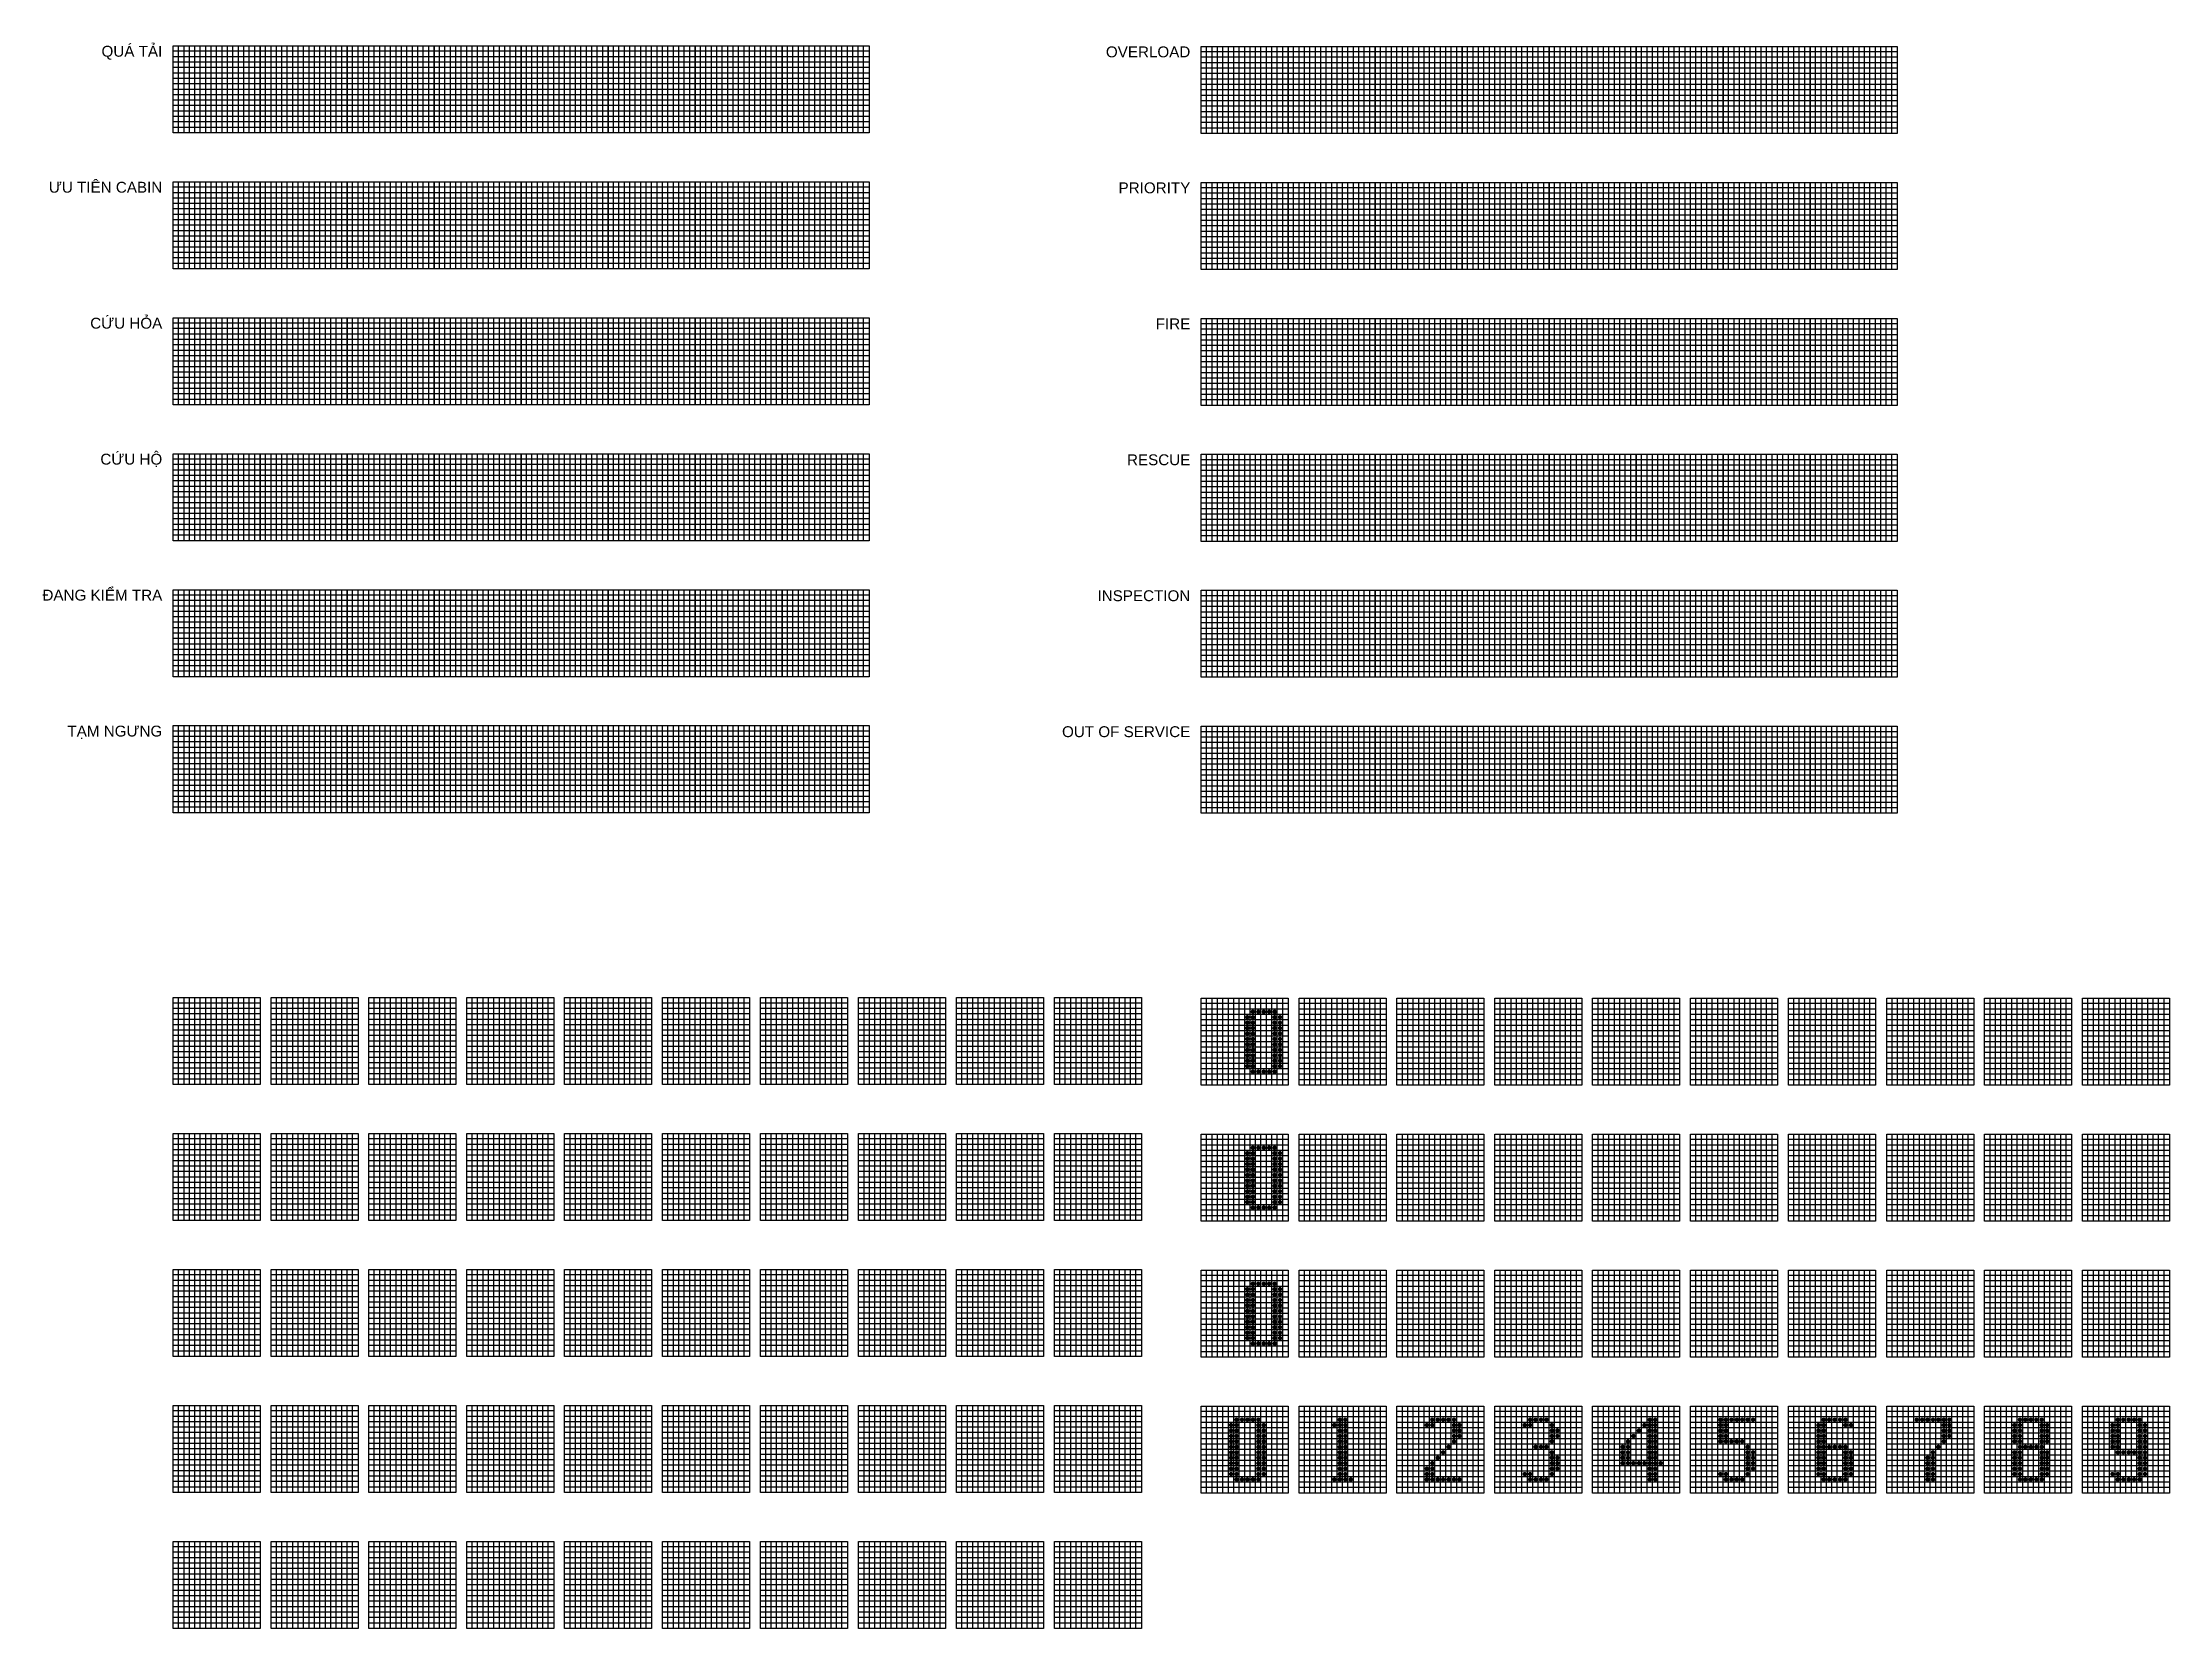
# Model space of a CAD drawing. Header units: millimetres. Extents: x -420 to 3492, y -250 to 2666.
import ezdxf

# ---------------------------------------------------------------- set-up
doc = ezdxf.new("R2010")
doc.units = ezdxf.units.MM
doc.layers.add('1', color=252, linetype='Continuous')
doc.styles.get("Standard").update_dxf_attribs({"font": 'arial.ttf'})

# ---------------------------------------------------------------- blocks, each defined once
blk = doc.blocks.new('A$C286635286')
at = {"layer": '1'}
for p, q in [((20, 160), (180, 160)), ((20, 0), (20, 160)), ((30, 0), (30, 160)), ((40, 0), (40, 160)), ((50, 0), (50, 160)), ((60, 0), (60, 160)), ((70, 0), (70, 160)), ((80, 0), (80, 160)), ((90, 0), (90, 160)), ((100, 0), (100, 160)), ((110, 0), (110, 160)), ((120, 0), (120, 160)), ((130, 0), (130, 160)), ((140, 0), (140, 160)), ((150, 0), (150, 160)), ((160, 0), (160, 160)), ((170, 0), (170, 160)), ((180, 160), (180, 0)), ((180, 150), (20, 150)), ((180, 140), (20, 140)), ((180, 130), (20, 130)), ((180, 120), (20, 120)), ((180, 110), (20, 110)), ((180, 100), (20, 100)), ((180, 90), (20, 90)), ((180, 80), (20, 80)), ((180, 70), (20, 70)), ((180, 60), (20, 60)), ((180, 50), (20, 50)), ((180, 40), (20, 40)), ((180, 30), (20, 30)), ((180, 20), (20, 20)), ((180, 10), (20, 10)), ((180, 0), (20, 0))]:
    blk.add_line(p, q, dxfattribs=at)

msp = doc.modelspace()

# ---------------------------------------------------------------- hatches: boundary and pattern name
h = msp.add_hatch(color=256)
h.set_gradient(color1=(255, 191, 0), color2=(255, 187, 0), one_color=1, name='INVSPHERICAL')
h.paths.add_polyline_path([(1791.8, 873.9, 1), (1799.8, 873.9, 1)])
edge = h.paths.add_edge_path(flags=0)
edge.add_arc((1795.8, 873.9), 4, 0, 360)
edge = h.paths.add_edge_path(flags=16)
edge.add_arc((1795.8, 873.9), 4, 0, 360)
h = msp.add_hatch(color=256)
h.set_gradient(color1=(255, 191, 0), color2=(255, 187, 0), one_color=1, name='INVSPHERICAL')
h.paths.add_polyline_path([(1791.8, 863.9, 1), (1799.8, 863.9, 1)])
edge = h.paths.add_edge_path(flags=0)
edge.add_arc((1795.8, 863.9), 4, 0, 360)
edge = h.paths.add_edge_path(flags=16)
edge.add_arc((1795.8, 863.9), 4, 0, 360)
h = msp.add_hatch(color=256)
h.set_gradient(color1=(255, 191, 0), color2=(255, 187, 0), one_color=1, name='INVSPHERICAL')
h.paths.add_polyline_path([(1801.8, 883.9, 1), (1809.8, 883.9, 1)])
edge = h.paths.add_edge_path(flags=0)
edge.add_arc((1805.8, 883.9), 4, 0, 360)
edge = h.paths.add_edge_path(flags=16)
edge.add_arc((1805.8, 883.9), 4, 0, 360)
h = msp.add_hatch(color=256)
h.set_gradient(color1=(255, 191, 0), color2=(255, 187, 0), one_color=1, name='INVSPHERICAL')
h.paths.add_polyline_path([(1801.8, 873.9, 1), (1809.8, 873.9, 1)])
edge = h.paths.add_edge_path(flags=0)
edge.add_arc((1805.8, 873.9), 4, 0, 360)
edge = h.paths.add_edge_path(flags=16)
edge.add_arc((1805.8, 873.9), 4, 0, 360)
h = msp.add_hatch(color=256)
h.set_gradient(color1=(255, 191, 0), color2=(255, 187, 0), one_color=1, name='INVSPHERICAL')
h.paths.add_polyline_path([(1801.8, 863.9, 1), (1809.8, 863.9, 1)])
edge = h.paths.add_edge_path(flags=0)
edge.add_arc((1805.8, 863.9), 4, 0, 360)
edge = h.paths.add_edge_path(flags=16)
edge.add_arc((1805.8, 863.9), 4, 0, 360)
h = msp.add_hatch(color=256)
h.set_gradient(color1=(255, 191, 0), color2=(255, 187, 0), one_color=1, name='INVSPHERICAL')
h.paths.add_polyline_path([(1811.8, 883.9, 1), (1819.8, 883.9, 1)])
edge = h.paths.add_edge_path(flags=0)
edge.add_arc((1815.8, 883.9), 4, 0, 360)
edge = h.paths.add_edge_path(flags=16)
edge.add_arc((1815.8, 883.9), 4, 0, 360)
h = msp.add_hatch(color=256)
h.set_gradient(color1=(255, 191, 0), color2=(255, 187, 0), one_color=1, name='INVSPHERICAL')
h.paths.add_polyline_path([(1821.8, 883.9, 1), (1829.8, 883.9, 1)])
edge = h.paths.add_edge_path(flags=0)
edge.add_arc((1825.8, 883.9), 4, 0, 360)
edge = h.paths.add_edge_path(flags=16)
edge.add_arc((1825.8, 883.9), 4, 0, 360)
h = msp.add_hatch(color=256)
h.set_gradient(color1=(255, 191, 0), color2=(255, 187, 0), one_color=1, name='INVSPHERICAL')
h.paths.add_polyline_path([(1831.8, 883.9, 1), (1839.8, 883.9, 1)])
edge = h.paths.add_edge_path(flags=0)
edge.add_arc((1835.8, 883.9), 4, 0, 360)
edge = h.paths.add_edge_path(flags=16)
edge.add_arc((1835.8, 883.9), 4, 0, 360)
h = msp.add_hatch(color=256)
h.set_gradient(color1=(255, 191, 0), color2=(255, 187, 0), one_color=1, name='INVSPHERICAL')
h.paths.add_polyline_path([(1841.8, 883.9, 1), (1849.8, 883.9, 1)])
edge = h.paths.add_edge_path(flags=0)
edge.add_arc((1845.8, 883.9), 4, 0, 360)
edge = h.paths.add_edge_path(flags=16)
edge.add_arc((1845.8, 883.9), 4, 0, 360)
h = msp.add_hatch(color=256)
h.set_gradient(color1=(255, 191, 0), color2=(255, 187, 0), one_color=1, name='INVSPHERICAL')
h.paths.add_polyline_path([(1841.8, 873.9, 1), (1849.8, 873.9, 1)])
edge = h.paths.add_edge_path(flags=0)
edge.add_arc((1845.8, 873.9), 4, 0, 360)
edge = h.paths.add_edge_path(flags=16)
edge.add_arc((1845.8, 873.9), 4, 0, 360)
h = msp.add_hatch(color=256)
h.set_gradient(color1=(255, 191, 0), color2=(255, 187, 0), one_color=1, name='INVSPHERICAL')
h.paths.add_polyline_path([(1841.8, 863.9, 1), (1849.8, 863.9, 1)])
edge = h.paths.add_edge_path(flags=0)
edge.add_arc((1845.8, 863.9), 4, 0, 360)
edge = h.paths.add_edge_path(flags=16)
edge.add_arc((1845.8, 863.9), 4, 0, 360)
h = msp.add_hatch(color=256)
h.set_gradient(color1=(255, 191, 0), color2=(255, 187, 0), one_color=1, name='INVSPHERICAL')
h.paths.add_polyline_path([(1851.8, 873.9, 1), (1859.8, 873.9, 1)])
edge = h.paths.add_edge_path(flags=0)
edge.add_arc((1855.8, 873.9), 4, 0, 360)
edge = h.paths.add_edge_path(flags=16)
edge.add_arc((1855.8, 873.9), 4, 0, 360)
h = msp.add_hatch(color=256)
h.set_gradient(color1=(255, 191, 0), color2=(255, 187, 0), one_color=1, name='INVSPHERICAL')
h.paths.add_polyline_path([(1851.8, 863.9, 1), (1859.8, 863.9, 1)])
edge = h.paths.add_edge_path(flags=0)
edge.add_arc((1855.8, 863.9), 4, 0, 360)
edge = h.paths.add_edge_path(flags=16)
edge.add_arc((1855.8, 863.9), 4, 0, 360)
h = msp.add_hatch(color=256)
h.set_gradient(color1=(255, 191, 0), color2=(255, 187, 0), one_color=1, name='INVSPHERICAL')
h.paths.add_polyline_path([(1791.8, 853.9, 1), (1799.8, 853.9, 1)])
edge = h.paths.add_edge_path(flags=0)
edge.add_arc((1795.8, 853.9), 4, 0, 360)
edge = h.paths.add_edge_path(flags=16)
edge.add_arc((1795.8, 853.9), 4, 0, 360)
h = msp.add_hatch(color=256)
h.set_gradient(color1=(255, 191, 0), color2=(255, 187, 0), one_color=1, name='INVSPHERICAL')
h.paths.add_polyline_path([(1791.8, 843.9, 1), (1799.8, 843.9, 1)])
edge = h.paths.add_edge_path(flags=0)
edge.add_arc((1795.8, 843.9), 4, 0, 360)
edge = h.paths.add_edge_path(flags=16)
edge.add_arc((1795.8, 843.9), 4, 0, 360)
h = msp.add_hatch(color=256)
h.set_gradient(color1=(255, 191, 0), color2=(255, 187, 0), one_color=1, name='INVSPHERICAL')
h.paths.add_polyline_path([(1791.8, 833.9, 1), (1799.8, 833.9, 1)])
edge = h.paths.add_edge_path(flags=0)
edge.add_arc((1795.8, 833.9), 4, 0, 360)
edge = h.paths.add_edge_path(flags=16)
edge.add_arc((1795.8, 833.9), 4, 0, 360)
h = msp.add_hatch(color=256)
h.set_gradient(color1=(255, 191, 0), color2=(255, 187, 0), one_color=1, name='INVSPHERICAL')
h.paths.add_polyline_path([(1791.8, 823.9, 1), (1799.8, 823.9, 1)])
edge = h.paths.add_edge_path(flags=0)
edge.add_arc((1795.8, 823.9), 4, 0, 360)
edge = h.paths.add_edge_path(flags=16)
edge.add_arc((1795.8, 823.9), 4, 0, 360)
h = msp.add_hatch(color=256)
h.set_gradient(color1=(255, 191, 0), color2=(255, 187, 0), one_color=1, name='INVSPHERICAL')
h.paths.add_polyline_path([(1801.8, 853.9, 1), (1809.8, 853.9, 1)])
edge = h.paths.add_edge_path(flags=0)
edge.add_arc((1805.8, 853.9), 4, 0, 360)
edge = h.paths.add_edge_path(flags=16)
edge.add_arc((1805.8, 853.9), 4, 0, 360)
h = msp.add_hatch(color=256)
h.set_gradient(color1=(255, 191, 0), color2=(255, 187, 0), one_color=1, name='INVSPHERICAL')
h.paths.add_polyline_path([(1801.8, 843.9, 1), (1809.8, 843.9, 1)])
edge = h.paths.add_edge_path(flags=0)
edge.add_arc((1805.8, 843.9), 4, 0, 360)
edge = h.paths.add_edge_path(flags=16)
edge.add_arc((1805.8, 843.9), 4, 0, 360)
h = msp.add_hatch(color=256)
h.set_gradient(color1=(255, 191, 0), color2=(255, 187, 0), one_color=1, name='INVSPHERICAL')
h.paths.add_polyline_path([(1801.8, 833.9, 1), (1809.8, 833.9, 1)])
edge = h.paths.add_edge_path(flags=0)
edge.add_arc((1805.8, 833.9), 4, 0, 360)
edge = h.paths.add_edge_path(flags=16)
edge.add_arc((1805.8, 833.9), 4, 0, 360)
h = msp.add_hatch(color=256)
h.set_gradient(color1=(255, 191, 0), color2=(255, 187, 0), one_color=1, name='INVSPHERICAL')
h.paths.add_polyline_path([(1801.8, 823.9, 1), (1809.8, 823.9, 1)])
edge = h.paths.add_edge_path(flags=0)
edge.add_arc((1805.8, 823.9), 4, 0, 360)
edge = h.paths.add_edge_path(flags=16)
edge.add_arc((1805.8, 823.9), 4, 0, 360)
h = msp.add_hatch(color=256)
h.set_gradient(color1=(255, 191, 0), color2=(255, 187, 0), one_color=1, name='INVSPHERICAL')
h.paths.add_polyline_path([(1841.8, 853.9, 1), (1849.8, 853.9, 1)])
edge = h.paths.add_edge_path(flags=0)
edge.add_arc((1845.8, 853.9), 4, 0, 360)
edge = h.paths.add_edge_path(flags=16)
edge.add_arc((1845.8, 853.9), 4, 0, 360)
h = msp.add_hatch(color=256)
h.set_gradient(color1=(255, 191, 0), color2=(255, 187, 0), one_color=1, name='INVSPHERICAL')
h.paths.add_polyline_path([(1841.8, 843.9, 1), (1849.8, 843.9, 1)])
edge = h.paths.add_edge_path(flags=0)
edge.add_arc((1845.8, 843.9), 4, 0, 360)
edge = h.paths.add_edge_path(flags=16)
edge.add_arc((1845.8, 843.9), 4, 0, 360)
h = msp.add_hatch(color=256)
h.set_gradient(color1=(255, 191, 0), color2=(255, 187, 0), one_color=1, name='INVSPHERICAL')
h.paths.add_polyline_path([(1841.8, 833.9, 1), (1849.8, 833.9, 1)])
edge = h.paths.add_edge_path(flags=0)
edge.add_arc((1845.8, 833.9), 4, 0, 360)
edge = h.paths.add_edge_path(flags=16)
edge.add_arc((1845.8, 833.9), 4, 0, 360)
h = msp.add_hatch(color=256)
h.set_gradient(color1=(255, 191, 0), color2=(255, 187, 0), one_color=1, name='INVSPHERICAL')
h.paths.add_polyline_path([(1841.8, 823.9, 1), (1849.8, 823.9, 1)])
edge = h.paths.add_edge_path(flags=0)
edge.add_arc((1845.8, 823.9), 4, 0, 360)
edge = h.paths.add_edge_path(flags=16)
edge.add_arc((1845.8, 823.9), 4, 0, 360)
h = msp.add_hatch(color=256)
h.set_gradient(color1=(255, 191, 0), color2=(255, 187, 0), one_color=1, name='INVSPHERICAL')
h.paths.add_polyline_path([(1851.8, 853.9, 1), (1859.8, 853.9, 1)])
edge = h.paths.add_edge_path(flags=0)
edge.add_arc((1855.8, 853.9), 4, 0, 360)
edge = h.paths.add_edge_path(flags=16)
edge.add_arc((1855.8, 853.9), 4, 0, 360)
h = msp.add_hatch(color=256)
h.set_gradient(color1=(255, 191, 0), color2=(255, 187, 0), one_color=1, name='INVSPHERICAL')
h.paths.add_polyline_path([(1851.8, 843.9, 1), (1859.8, 843.9, 1)])
edge = h.paths.add_edge_path(flags=0)
edge.add_arc((1855.8, 843.9), 4, 0, 360)
edge = h.paths.add_edge_path(flags=16)
edge.add_arc((1855.8, 843.9), 4, 0, 360)
h = msp.add_hatch(color=256)
h.set_gradient(color1=(255, 191, 0), color2=(255, 187, 0), one_color=1, name='INVSPHERICAL')
h.paths.add_polyline_path([(1851.8, 833.9, 1), (1859.8, 833.9, 1)])
edge = h.paths.add_edge_path(flags=0)
edge.add_arc((1855.8, 833.9), 4, 0, 360)
edge = h.paths.add_edge_path(flags=16)
edge.add_arc((1855.8, 833.9), 4, 0, 360)
h = msp.add_hatch(color=256)
h.set_gradient(color1=(255, 191, 0), color2=(255, 187, 0), one_color=1, name='INVSPHERICAL')
h.paths.add_polyline_path([(1851.8, 823.9, 1), (1859.8, 823.9, 1)])
edge = h.paths.add_edge_path(flags=0)
edge.add_arc((1855.8, 823.9), 4, 0, 360)
edge = h.paths.add_edge_path(flags=16)
edge.add_arc((1855.8, 823.9), 4, 0, 360)
h = msp.add_hatch(color=256)
h.set_gradient(color1=(255, 191, 0), color2=(255, 187, 0), one_color=1, name='INVSPHERICAL')
h.paths.add_polyline_path([(1791.8, 813.9, 1), (1799.8, 813.9, 1)])
edge = h.paths.add_edge_path(flags=0)
edge.add_arc((1795.8, 813.9), 4, 0, 360)
edge = h.paths.add_edge_path(flags=16)
edge.add_arc((1795.8, 813.9), 4, 0, 360)
h = msp.add_hatch(color=256)
h.set_gradient(color1=(255, 191, 0), color2=(255, 187, 0), one_color=1, name='INVSPHERICAL')
h.paths.add_polyline_path([(1791.8, 803.9, 1), (1799.8, 803.9, 1)])
edge = h.paths.add_edge_path(flags=0)
edge.add_arc((1795.8, 803.9), 4, 0, 360)
edge = h.paths.add_edge_path(flags=16)
edge.add_arc((1795.8, 803.9), 4, 0, 360)
h = msp.add_hatch(color=256)
h.set_gradient(color1=(255, 191, 0), color2=(255, 187, 0), one_color=1, name='INVSPHERICAL')
h.paths.add_polyline_path([(1791.8, 793.9, 1), (1799.8, 793.9, 1)])
edge = h.paths.add_edge_path(flags=0)
edge.add_arc((1795.8, 793.9), 4, 0, 360)
edge = h.paths.add_edge_path(flags=16)
edge.add_arc((1795.8, 793.9), 4, 0, 360)
h = msp.add_hatch(color=256)
h.set_gradient(color1=(255, 191, 0), color2=(255, 187, 0), one_color=1, name='INVSPHERICAL')
h.paths.add_polyline_path([(1791.8, 783.9, 1), (1799.8, 783.9, 1)])
edge = h.paths.add_edge_path(flags=0)
edge.add_arc((1795.8, 783.9), 4, 0, 360)
edge = h.paths.add_edge_path(flags=16)
edge.add_arc((1795.8, 783.9), 4, 0, 360)
h = msp.add_hatch(color=256)
h.set_gradient(color1=(255, 191, 0), color2=(255, 187, 0), one_color=1, name='INVSPHERICAL')
h.paths.add_polyline_path([(1801.8, 813.9, 1), (1809.8, 813.9, 1)])
edge = h.paths.add_edge_path(flags=0)
edge.add_arc((1805.8, 813.9), 4, 0, 360)
edge = h.paths.add_edge_path(flags=16)
edge.add_arc((1805.8, 813.9), 4, 0, 360)
h = msp.add_hatch(color=256)
h.set_gradient(color1=(255, 191, 0), color2=(255, 187, 0), one_color=1, name='INVSPHERICAL')
h.paths.add_polyline_path([(1801.8, 803.9, 1), (1809.8, 803.9, 1)])
edge = h.paths.add_edge_path(flags=0)
edge.add_arc((1805.8, 803.9), 4, 0, 360)
edge = h.paths.add_edge_path(flags=16)
edge.add_arc((1805.8, 803.9), 4, 0, 360)
h = msp.add_hatch(color=256)
h.set_gradient(color1=(255, 191, 0), color2=(255, 187, 0), one_color=1, name='INVSPHERICAL')
h.paths.add_polyline_path([(1801.8, 793.9, 1), (1809.8, 793.9, 1)])
edge = h.paths.add_edge_path(flags=0)
edge.add_arc((1805.8, 793.9), 4, 0, 360)
edge = h.paths.add_edge_path(flags=16)
edge.add_arc((1805.8, 793.9), 4, 0, 360)
h = msp.add_hatch(color=256)
h.set_gradient(color1=(255, 191, 0), color2=(255, 187, 0), one_color=1, name='INVSPHERICAL')
h.paths.add_polyline_path([(1801.8, 783.9, 1), (1809.8, 783.9, 1)])
edge = h.paths.add_edge_path(flags=0)
edge.add_arc((1805.8, 783.9), 4, 0, 360)
edge = h.paths.add_edge_path(flags=16)
edge.add_arc((1805.8, 783.9), 4, 0, 360)
h = msp.add_hatch(color=256)
h.set_gradient(color1=(255, 191, 0), color2=(255, 187, 0), one_color=1, name='INVSPHERICAL')
h.paths.add_polyline_path([(1841.8, 813.9, 1), (1849.8, 813.9, 1)])
edge = h.paths.add_edge_path(flags=0)
edge.add_arc((1845.8, 813.9), 4, 0, 360)
edge = h.paths.add_edge_path(flags=16)
edge.add_arc((1845.8, 813.9), 4, 0, 360)
h = msp.add_hatch(color=256)
h.set_gradient(color1=(255, 191, 0), color2=(255, 187, 0), one_color=1, name='INVSPHERICAL')
h.paths.add_polyline_path([(1841.8, 803.9, 1), (1849.8, 803.9, 1)])
edge = h.paths.add_edge_path(flags=0)
edge.add_arc((1845.8, 803.9), 4, 0, 360)
edge = h.paths.add_edge_path(flags=16)
edge.add_arc((1845.8, 803.9), 4, 0, 360)
h = msp.add_hatch(color=256)
h.set_gradient(color1=(255, 191, 0), color2=(255, 187, 0), one_color=1, name='INVSPHERICAL')
h.paths.add_polyline_path([(1841.8, 793.9, 1), (1849.8, 793.9, 1)])
edge = h.paths.add_edge_path(flags=0)
edge.add_arc((1845.8, 793.9), 4, 0, 360)
edge = h.paths.add_edge_path(flags=16)
edge.add_arc((1845.8, 793.9), 4, 0, 360)
h = msp.add_hatch(color=256)
h.set_gradient(color1=(255, 191, 0), color2=(255, 187, 0), one_color=1, name='INVSPHERICAL')
h.paths.add_polyline_path([(1841.8, 783.9, 1), (1849.8, 783.9, 1)])
edge = h.paths.add_edge_path(flags=0)
edge.add_arc((1845.8, 783.9), 4, 0, 360)
edge = h.paths.add_edge_path(flags=16)
edge.add_arc((1845.8, 783.9), 4, 0, 360)
h = msp.add_hatch(color=256)
h.set_gradient(color1=(255, 191, 0), color2=(255, 187, 0), one_color=1, name='INVSPHERICAL')
h.paths.add_polyline_path([(1851.8, 813.9, 1), (1859.8, 813.9, 1)])
edge = h.paths.add_edge_path(flags=0)
edge.add_arc((1855.8, 813.9), 4, 0, 360)
edge = h.paths.add_edge_path(flags=16)
edge.add_arc((1855.8, 813.9), 4, 0, 360)
h = msp.add_hatch(color=256)
h.set_gradient(color1=(255, 191, 0), color2=(255, 187, 0), one_color=1, name='INVSPHERICAL')
h.paths.add_polyline_path([(1851.8, 803.9, 1), (1859.8, 803.9, 1)])
edge = h.paths.add_edge_path(flags=0)
edge.add_arc((1855.8, 803.9), 4, 0, 360)
edge = h.paths.add_edge_path(flags=16)
edge.add_arc((1855.8, 803.9), 4, 0, 360)
h = msp.add_hatch(color=256)
h.set_gradient(color1=(255, 191, 0), color2=(255, 187, 0), one_color=1, name='INVSPHERICAL')
h.paths.add_polyline_path([(1851.8, 793.9, 1), (1859.8, 793.9, 1)])
edge = h.paths.add_edge_path(flags=0)
edge.add_arc((1855.8, 793.9), 4, 0, 360)
edge = h.paths.add_edge_path(flags=16)
edge.add_arc((1855.8, 793.9), 4, 0, 360)
h = msp.add_hatch(color=256)
h.set_gradient(color1=(255, 191, 0), color2=(255, 187, 0), one_color=1, name='INVSPHERICAL')
h.paths.add_polyline_path([(1851.8, 783.9, 1), (1859.8, 783.9, 1)])
edge = h.paths.add_edge_path(flags=0)
edge.add_arc((1855.8, 783.9), 4, 0, 360)
edge = h.paths.add_edge_path(flags=16)
edge.add_arc((1855.8, 783.9), 4, 0, 360)
h = msp.add_hatch(color=256)
h.set_gradient(color1=(255, 191, 0), color2=(255, 187, 0), one_color=1, name='INVSPHERICAL')
h.paths.add_polyline_path([(1801.8, 773.9, 1), (1809.8, 773.9, 1)])
edge = h.paths.add_edge_path(flags=0)
edge.add_arc((1805.8, 773.9), 4, 0, 360)
edge = h.paths.add_edge_path(flags=16)
edge.add_arc((1805.8, 773.9), 4, 0, 360)
h = msp.add_hatch(color=256)
h.set_gradient(color1=(255, 191, 0), color2=(255, 187, 0), one_color=1, name='INVSPHERICAL')
h.paths.add_polyline_path([(1811.8, 773.9, 1), (1819.8, 773.9, 1)])
edge = h.paths.add_edge_path(flags=0)
edge.add_arc((1815.8, 773.9), 4, 0, 360)
edge = h.paths.add_edge_path(flags=16)
edge.add_arc((1815.8, 773.9), 4, 0, 360)
h = msp.add_hatch(color=256)
h.set_gradient(color1=(255, 191, 0), color2=(255, 187, 0), one_color=1, name='INVSPHERICAL')
h.paths.add_polyline_path([(1821.8, 773.9, 1), (1829.8, 773.9, 1)])
edge = h.paths.add_edge_path(flags=0)
edge.add_arc((1825.8, 773.9), 4, 0, 360)
edge = h.paths.add_edge_path(flags=16)
edge.add_arc((1825.8, 773.9), 4, 0, 360)
h = msp.add_hatch(color=256)
h.set_gradient(color1=(255, 191, 0), color2=(255, 187, 0), one_color=1, name='INVSPHERICAL')
h.paths.add_polyline_path([(1831.8, 773.9, 1), (1839.8, 773.9, 1)])
edge = h.paths.add_edge_path(flags=0)
edge.add_arc((1835.8, 773.9), 4, 0, 360)
edge = h.paths.add_edge_path(flags=16)
edge.add_arc((1835.8, 773.9), 4, 0, 360)
h = msp.add_hatch(color=256)
h.set_gradient(color1=(255, 191, 0), color2=(255, 187, 0), one_color=1, name='INVSPHERICAL')
h.paths.add_polyline_path([(1841.8, 773.9, 1), (1849.8, 773.9, 1)])
edge = h.paths.add_edge_path(flags=0)
edge.add_arc((1845.8, 773.9), 4, 0, 360)
edge = h.paths.add_edge_path(flags=16)
edge.add_arc((1845.8, 773.9), 4, 0, 360)
h = msp.add_hatch(color=256)
h.set_gradient(color1=(255, 191, 0), color2=(255, 187, 0), one_color=1, name='INVSPHERICAL')
h.paths.add_polyline_path([(1791.8, 623.9, 1), (1799.8, 623.9, 1)])
edge = h.paths.add_edge_path(flags=0)
edge.add_arc((1795.8, 623.9), 4, 0, 360)
edge = h.paths.add_edge_path(flags=16)
edge.add_arc((1795.8, 623.9), 4, 0, 360)
h = msp.add_hatch(color=256)
h.set_gradient(color1=(255, 191, 0), color2=(255, 187, 0), one_color=1, name='INVSPHERICAL')
h.paths.add_polyline_path([(1801.8, 633.9, 1), (1809.8, 633.9, 1)])
edge = h.paths.add_edge_path(flags=0)
edge.add_arc((1805.8, 633.9), 4, 0, 360)
edge = h.paths.add_edge_path(flags=16)
edge.add_arc((1805.8, 633.9), 4, 0, 360)
h = msp.add_hatch(color=256)
h.set_gradient(color1=(255, 191, 0), color2=(255, 187, 0), one_color=1, name='INVSPHERICAL')
h.paths.add_polyline_path([(1801.8, 623.9, 1), (1809.8, 623.9, 1)])
edge = h.paths.add_edge_path(flags=0)
edge.add_arc((1805.8, 623.9), 4, 0, 360)
edge = h.paths.add_edge_path(flags=16)
edge.add_arc((1805.8, 623.9), 4, 0, 360)
h = msp.add_hatch(color=256)
h.set_gradient(color1=(255, 191, 0), color2=(255, 187, 0), one_color=1, name='INVSPHERICAL')
h.paths.add_polyline_path([(1811.8, 633.9, 1), (1819.8, 633.9, 1)])
edge = h.paths.add_edge_path(flags=0)
edge.add_arc((1815.8, 633.9), 4, 0, 360)
edge = h.paths.add_edge_path(flags=16)
edge.add_arc((1815.8, 633.9), 4, 0, 360)
h = msp.add_hatch(color=256)
h.set_gradient(color1=(255, 191, 0), color2=(255, 187, 0), one_color=1, name='INVSPHERICAL')
h.paths.add_polyline_path([(1821.8, 633.9, 1), (1829.8, 633.9, 1)])
edge = h.paths.add_edge_path(flags=0)
edge.add_arc((1825.8, 633.9), 4, 0, 360)
edge = h.paths.add_edge_path(flags=16)
edge.add_arc((1825.8, 633.9), 4, 0, 360)
h = msp.add_hatch(color=256)
h.set_gradient(color1=(255, 191, 0), color2=(255, 187, 0), one_color=1, name='INVSPHERICAL')
h.paths.add_polyline_path([(1831.8, 633.9, 1), (1839.8, 633.9, 1)])
edge = h.paths.add_edge_path(flags=0)
edge.add_arc((1835.8, 633.9), 4, 0, 360)
edge = h.paths.add_edge_path(flags=16)
edge.add_arc((1835.8, 633.9), 4, 0, 360)
h = msp.add_hatch(color=256)
h.set_gradient(color1=(255, 191, 0), color2=(255, 187, 0), one_color=1, name='INVSPHERICAL')
h.paths.add_polyline_path([(1841.8, 633.9, 1), (1849.8, 633.9, 1)])
edge = h.paths.add_edge_path(flags=0)
edge.add_arc((1845.8, 633.9), 4, 0, 360)
edge = h.paths.add_edge_path(flags=16)
edge.add_arc((1845.8, 633.9), 4, 0, 360)
h = msp.add_hatch(color=256)
h.set_gradient(color1=(255, 191, 0), color2=(255, 187, 0), one_color=1, name='INVSPHERICAL')
h.paths.add_polyline_path([(1841.8, 623.9, 1), (1849.8, 623.9, 1)])
edge = h.paths.add_edge_path(flags=0)
edge.add_arc((1845.8, 623.9), 4, 0, 360)
edge = h.paths.add_edge_path(flags=16)
edge.add_arc((1845.8, 623.9), 4, 0, 360)
h = msp.add_hatch(color=256)
h.set_gradient(color1=(255, 191, 0), color2=(255, 187, 0), one_color=1, name='INVSPHERICAL')
h.paths.add_polyline_path([(1851.8, 623.9, 1), (1859.8, 623.9, 1)])
edge = h.paths.add_edge_path(flags=0)
edge.add_arc((1855.8, 623.9), 4, 0, 360)
edge = h.paths.add_edge_path(flags=16)
edge.add_arc((1855.8, 623.9), 4, 0, 360)
h = msp.add_hatch(color=256)
h.set_gradient(color1=(255, 191, 0), color2=(255, 187, 0), one_color=1, name='INVSPHERICAL')
h.paths.add_polyline_path([(1791.8, 613.9, 1), (1799.8, 613.9, 1)])
edge = h.paths.add_edge_path(flags=0)
edge.add_arc((1795.8, 613.9), 4, 0, 360)
edge = h.paths.add_edge_path(flags=16)
edge.add_arc((1795.8, 613.9), 4, 0, 360)
h = msp.add_hatch(color=256)
h.set_gradient(color1=(255, 191, 0), color2=(255, 187, 0), one_color=1, name='INVSPHERICAL')
h.paths.add_polyline_path([(1791.8, 603.9, 1), (1799.8, 603.9, 1)])
edge = h.paths.add_edge_path(flags=0)
edge.add_arc((1795.8, 603.9), 4, 0, 360)
edge = h.paths.add_edge_path(flags=16)
edge.add_arc((1795.8, 603.9), 4, 0, 360)
h = msp.add_hatch(color=256)
h.set_gradient(color1=(255, 191, 0), color2=(255, 187, 0), one_color=1, name='INVSPHERICAL')
h.paths.add_polyline_path([(1791.8, 593.9, 1), (1799.8, 593.9, 1)])
edge = h.paths.add_edge_path(flags=0)
edge.add_arc((1795.8, 593.9), 4, 0, 360)
edge = h.paths.add_edge_path(flags=16)
edge.add_arc((1795.8, 593.9), 4, 0, 360)
h = msp.add_hatch(color=256)
h.set_gradient(color1=(255, 191, 0), color2=(255, 187, 0), one_color=1, name='INVSPHERICAL')
h.paths.add_polyline_path([(1791.8, 583.9, 1), (1799.8, 583.9, 1)])
edge = h.paths.add_edge_path(flags=0)
edge.add_arc((1795.8, 583.9), 4, 0, 360)
edge = h.paths.add_edge_path(flags=16)
edge.add_arc((1795.8, 583.9), 4, 0, 360)
h = msp.add_hatch(color=256)
h.set_gradient(color1=(255, 191, 0), color2=(255, 187, 0), one_color=1, name='INVSPHERICAL')
h.paths.add_polyline_path([(1801.8, 613.9, 1), (1809.8, 613.9, 1)])
edge = h.paths.add_edge_path(flags=0)
edge.add_arc((1805.8, 613.9), 4, 0, 360)
edge = h.paths.add_edge_path(flags=16)
edge.add_arc((1805.8, 613.9), 4, 0, 360)
h = msp.add_hatch(color=256)
h.set_gradient(color1=(255, 191, 0), color2=(255, 187, 0), one_color=1, name='INVSPHERICAL')
h.paths.add_polyline_path([(1801.8, 603.9, 1), (1809.8, 603.9, 1)])
edge = h.paths.add_edge_path(flags=0)
edge.add_arc((1805.8, 603.9), 4, 0, 360)
edge = h.paths.add_edge_path(flags=16)
edge.add_arc((1805.8, 603.9), 4, 0, 360)
h = msp.add_hatch(color=256)
h.set_gradient(color1=(255, 191, 0), color2=(255, 187, 0), one_color=1, name='INVSPHERICAL')
h.paths.add_polyline_path([(1801.8, 593.9, 1), (1809.8, 593.9, 1)])
edge = h.paths.add_edge_path(flags=0)
edge.add_arc((1805.8, 593.9), 4, 0, 360)
edge = h.paths.add_edge_path(flags=16)
edge.add_arc((1805.8, 593.9), 4, 0, 360)
h = msp.add_hatch(color=256)
h.set_gradient(color1=(255, 191, 0), color2=(255, 187, 0), one_color=1, name='INVSPHERICAL')
h.paths.add_polyline_path([(1801.8, 583.9, 1), (1809.8, 583.9, 1)])
edge = h.paths.add_edge_path(flags=0)
edge.add_arc((1805.8, 583.9), 4, 0, 360)
edge = h.paths.add_edge_path(flags=16)
edge.add_arc((1805.8, 583.9), 4, 0, 360)
h = msp.add_hatch(color=256)
h.set_gradient(color1=(255, 191, 0), color2=(255, 187, 0), one_color=1, name='INVSPHERICAL')
h.paths.add_polyline_path([(1841.8, 613.9, 1), (1849.8, 613.9, 1)])
edge = h.paths.add_edge_path(flags=0)
edge.add_arc((1845.8, 613.9), 4, 0, 360)
edge = h.paths.add_edge_path(flags=16)
edge.add_arc((1845.8, 613.9), 4, 0, 360)
h = msp.add_hatch(color=256)
h.set_gradient(color1=(255, 191, 0), color2=(255, 187, 0), one_color=1, name='INVSPHERICAL')
h.paths.add_polyline_path([(1841.8, 603.9, 1), (1849.8, 603.9, 1)])
edge = h.paths.add_edge_path(flags=0)
edge.add_arc((1845.8, 603.9), 4, 0, 360)
edge = h.paths.add_edge_path(flags=16)
edge.add_arc((1845.8, 603.9), 4, 0, 360)
h = msp.add_hatch(color=256)
h.set_gradient(color1=(255, 191, 0), color2=(255, 187, 0), one_color=1, name='INVSPHERICAL')
h.paths.add_polyline_path([(1841.8, 593.9, 1), (1849.8, 593.9, 1)])
edge = h.paths.add_edge_path(flags=0)
edge.add_arc((1845.8, 593.9), 4, 0, 360)
edge = h.paths.add_edge_path(flags=16)
edge.add_arc((1845.8, 593.9), 4, 0, 360)
h = msp.add_hatch(color=256)
h.set_gradient(color1=(255, 191, 0), color2=(255, 187, 0), one_color=1, name='INVSPHERICAL')
h.paths.add_polyline_path([(1841.8, 583.9, 1), (1849.8, 583.9, 1)])
edge = h.paths.add_edge_path(flags=0)
edge.add_arc((1845.8, 583.9), 4, 0, 360)
edge = h.paths.add_edge_path(flags=16)
edge.add_arc((1845.8, 583.9), 4, 0, 360)
h = msp.add_hatch(color=256)
h.set_gradient(color1=(255, 191, 0), color2=(255, 187, 0), one_color=1, name='INVSPHERICAL')
h.paths.add_polyline_path([(1851.8, 613.9, 1), (1859.8, 613.9, 1)])
edge = h.paths.add_edge_path(flags=0)
edge.add_arc((1855.8, 613.9), 4, 0, 360)
edge = h.paths.add_edge_path(flags=16)
edge.add_arc((1855.8, 613.9), 4, 0, 360)
h = msp.add_hatch(color=256)
h.set_gradient(color1=(255, 191, 0), color2=(255, 187, 0), one_color=1, name='INVSPHERICAL')
h.paths.add_polyline_path([(1851.8, 603.9, 1), (1859.8, 603.9, 1)])
edge = h.paths.add_edge_path(flags=0)
edge.add_arc((1855.8, 603.9), 4, 0, 360)
edge = h.paths.add_edge_path(flags=16)
edge.add_arc((1855.8, 603.9), 4, 0, 360)
h = msp.add_hatch(color=256)
h.set_gradient(color1=(255, 191, 0), color2=(255, 187, 0), one_color=1, name='INVSPHERICAL')
h.paths.add_polyline_path([(1851.8, 593.9, 1), (1859.8, 593.9, 1)])
edge = h.paths.add_edge_path(flags=0)
edge.add_arc((1855.8, 593.9), 4, 0, 360)
edge = h.paths.add_edge_path(flags=16)
edge.add_arc((1855.8, 593.9), 4, 0, 360)
h = msp.add_hatch(color=256)
h.set_gradient(color1=(255, 191, 0), color2=(255, 187, 0), one_color=1, name='INVSPHERICAL')
h.paths.add_polyline_path([(1851.8, 583.9, 1), (1859.8, 583.9, 1)])
edge = h.paths.add_edge_path(flags=0)
edge.add_arc((1855.8, 583.9), 4, 0, 360)
edge = h.paths.add_edge_path(flags=16)
edge.add_arc((1855.8, 583.9), 4, 0, 360)
h = msp.add_hatch(color=256)
h.set_gradient(color1=(255, 191, 0), color2=(255, 187, 0), one_color=1, name='INVSPHERICAL')
h.paths.add_polyline_path([(1791.8, 573.9, 1), (1799.8, 573.9, 1)])
edge = h.paths.add_edge_path(flags=0)
edge.add_arc((1795.8, 573.9), 4, 0, 360)
edge = h.paths.add_edge_path(flags=16)
edge.add_arc((1795.8, 573.9), 4, 0, 360)
h = msp.add_hatch(color=256)
h.set_gradient(color1=(255, 191, 0), color2=(255, 187, 0), one_color=1, name='INVSPHERICAL')
h.paths.add_polyline_path([(1791.8, 563.9, 1), (1799.8, 563.9, 1)])
edge = h.paths.add_edge_path(flags=0)
edge.add_arc((1795.8, 563.9), 4, 0, 360)
edge = h.paths.add_edge_path(flags=16)
edge.add_arc((1795.8, 563.9), 4, 0, 360)
h = msp.add_hatch(color=256)
h.set_gradient(color1=(255, 191, 0), color2=(255, 187, 0), one_color=1, name='INVSPHERICAL')
h.paths.add_polyline_path([(1791.8, 553.9, 1), (1799.8, 553.9, 1)])
edge = h.paths.add_edge_path(flags=0)
edge.add_arc((1795.8, 553.9), 4, 0, 360)
edge = h.paths.add_edge_path(flags=16)
edge.add_arc((1795.8, 553.9), 4, 0, 360)
h = msp.add_hatch(color=256)
h.set_gradient(color1=(255, 191, 0), color2=(255, 187, 0), one_color=1, name='INVSPHERICAL')
h.paths.add_polyline_path([(1791.8, 543.9, 1), (1799.8, 543.9, 1)])
edge = h.paths.add_edge_path(flags=0)
edge.add_arc((1795.8, 543.9), 4, 0, 360)
edge = h.paths.add_edge_path(flags=16)
edge.add_arc((1795.8, 543.9), 4, 0, 360)
h = msp.add_hatch(color=256)
h.set_gradient(color1=(255, 191, 0), color2=(255, 187, 0), one_color=1, name='INVSPHERICAL')
h.paths.add_polyline_path([(1801.8, 573.9, 1), (1809.8, 573.9, 1)])
edge = h.paths.add_edge_path(flags=0)
edge.add_arc((1805.8, 573.9), 4, 0, 360)
edge = h.paths.add_edge_path(flags=16)
edge.add_arc((1805.8, 573.9), 4, 0, 360)
h = msp.add_hatch(color=256)
h.set_gradient(color1=(255, 191, 0), color2=(255, 187, 0), one_color=1, name='INVSPHERICAL')
h.paths.add_polyline_path([(1801.8, 563.9, 1), (1809.8, 563.9, 1)])
edge = h.paths.add_edge_path(flags=0)
edge.add_arc((1805.8, 563.9), 4, 0, 360)
edge = h.paths.add_edge_path(flags=16)
edge.add_arc((1805.8, 563.9), 4, 0, 360)
h = msp.add_hatch(color=256)
h.set_gradient(color1=(255, 191, 0), color2=(255, 187, 0), one_color=1, name='INVSPHERICAL')
h.paths.add_polyline_path([(1801.8, 553.9, 1), (1809.8, 553.9, 1)])
edge = h.paths.add_edge_path(flags=0)
edge.add_arc((1805.8, 553.9), 4, 0, 360)
edge = h.paths.add_edge_path(flags=16)
edge.add_arc((1805.8, 553.9), 4, 0, 360)
h = msp.add_hatch(color=256)
h.set_gradient(color1=(255, 191, 0), color2=(255, 187, 0), one_color=1, name='INVSPHERICAL')
h.paths.add_polyline_path([(1801.8, 543.9, 1), (1809.8, 543.9, 1)])
edge = h.paths.add_edge_path(flags=0)
edge.add_arc((1805.8, 543.9), 4, 0, 360)
edge = h.paths.add_edge_path(flags=16)
edge.add_arc((1805.8, 543.9), 4, 0, 360)
h = msp.add_hatch(color=256)
h.set_gradient(color1=(255, 191, 0), color2=(255, 187, 0), one_color=1, name='INVSPHERICAL')
h.paths.add_polyline_path([(1841.8, 573.9, 1), (1849.8, 573.9, 1)])
edge = h.paths.add_edge_path(flags=0)
edge.add_arc((1845.8, 573.9), 4, 0, 360)
edge = h.paths.add_edge_path(flags=16)
edge.add_arc((1845.8, 573.9), 4, 0, 360)
h = msp.add_hatch(color=256)
h.set_gradient(color1=(255, 191, 0), color2=(255, 187, 0), one_color=1, name='INVSPHERICAL')
h.paths.add_polyline_path([(1841.8, 563.9, 1), (1849.8, 563.9, 1)])
edge = h.paths.add_edge_path(flags=0)
edge.add_arc((1845.8, 563.9), 4, 0, 360)
edge = h.paths.add_edge_path(flags=16)
edge.add_arc((1845.8, 563.9), 4, 0, 360)
h = msp.add_hatch(color=256)
h.set_gradient(color1=(255, 191, 0), color2=(255, 187, 0), one_color=1, name='INVSPHERICAL')
h.paths.add_polyline_path([(1841.8, 553.9, 1), (1849.8, 553.9, 1)])
edge = h.paths.add_edge_path(flags=0)
edge.add_arc((1845.8, 553.9), 4, 0, 360)
edge = h.paths.add_edge_path(flags=16)
edge.add_arc((1845.8, 553.9), 4, 0, 360)
h = msp.add_hatch(color=256)
h.set_gradient(color1=(255, 191, 0), color2=(255, 187, 0), one_color=1, name='INVSPHERICAL')
h.paths.add_polyline_path([(1841.8, 543.9, 1), (1849.8, 543.9, 1)])
edge = h.paths.add_edge_path(flags=0)
edge.add_arc((1845.8, 543.9), 4, 0, 360)
edge = h.paths.add_edge_path(flags=16)
edge.add_arc((1845.8, 543.9), 4, 0, 360)
h = msp.add_hatch(color=256)
h.set_gradient(color1=(255, 191, 0), color2=(255, 187, 0), one_color=1, name='INVSPHERICAL')
h.paths.add_polyline_path([(1851.8, 573.9, 1), (1859.8, 573.9, 1)])
edge = h.paths.add_edge_path(flags=0)
edge.add_arc((1855.8, 573.9), 4, 0, 360)
edge = h.paths.add_edge_path(flags=16)
edge.add_arc((1855.8, 573.9), 4, 0, 360)
h = msp.add_hatch(color=256)
h.set_gradient(color1=(255, 191, 0), color2=(255, 187, 0), one_color=1, name='INVSPHERICAL')
h.paths.add_polyline_path([(1851.8, 563.9, 1), (1859.8, 563.9, 1)])
edge = h.paths.add_edge_path(flags=0)
edge.add_arc((1855.8, 563.9), 4, 0, 360)
edge = h.paths.add_edge_path(flags=16)
edge.add_arc((1855.8, 563.9), 4, 0, 360)
h = msp.add_hatch(color=256)
h.set_gradient(color1=(255, 191, 0), color2=(255, 187, 0), one_color=1, name='INVSPHERICAL')
h.paths.add_polyline_path([(1851.8, 553.9, 1), (1859.8, 553.9, 1)])
edge = h.paths.add_edge_path(flags=0)
edge.add_arc((1855.8, 553.9), 4, 0, 360)
edge = h.paths.add_edge_path(flags=16)
edge.add_arc((1855.8, 553.9), 4, 0, 360)
h = msp.add_hatch(color=256)
h.set_gradient(color1=(255, 191, 0), color2=(255, 187, 0), one_color=1, name='INVSPHERICAL')
h.paths.add_polyline_path([(1851.8, 543.9, 1), (1859.8, 543.9, 1)])
edge = h.paths.add_edge_path(flags=0)
edge.add_arc((1855.8, 543.9), 4, 0, 360)
edge = h.paths.add_edge_path(flags=16)
edge.add_arc((1855.8, 543.9), 4, 0, 360)
h = msp.add_hatch(color=256)
h.set_gradient(color1=(255, 191, 0), color2=(255, 187, 0), one_color=1, name='INVSPHERICAL')
h.paths.add_polyline_path([(1791.8, 533.9, 1), (1799.8, 533.9, 1)])
edge = h.paths.add_edge_path(flags=0)
edge.add_arc((1795.8, 533.9), 4, 0, 360)
edge = h.paths.add_edge_path(flags=16)
edge.add_arc((1795.8, 533.9), 4, 0, 360)
h = msp.add_hatch(color=256)
h.set_gradient(color1=(255, 191, 0), color2=(255, 187, 0), one_color=1, name='INVSPHERICAL')
h.paths.add_polyline_path([(1801.8, 533.9, 1), (1809.8, 533.9, 1)])
edge = h.paths.add_edge_path(flags=0)
edge.add_arc((1805.8, 533.9), 4, 0, 360)
edge = h.paths.add_edge_path(flags=16)
edge.add_arc((1805.8, 533.9), 4, 0, 360)
h = msp.add_hatch(color=256)
h.set_gradient(color1=(255, 191, 0), color2=(255, 187, 0), one_color=1, name='INVSPHERICAL')
h.paths.add_polyline_path([(1801.8, 523.9, 1), (1809.8, 523.9, 1)])
edge = h.paths.add_edge_path(flags=0)
edge.add_arc((1805.8, 523.9), 4, 0, 360)
edge = h.paths.add_edge_path(flags=16)
edge.add_arc((1805.8, 523.9), 4, 0, 360)
h = msp.add_hatch(color=256)
h.set_gradient(color1=(255, 191, 0), color2=(255, 187, 0), one_color=1, name='INVSPHERICAL')
h.paths.add_polyline_path([(1811.8, 523.9, 1), (1819.8, 523.9, 1)])
edge = h.paths.add_edge_path(flags=0)
edge.add_arc((1815.8, 523.9), 4, 0, 360)
edge = h.paths.add_edge_path(flags=16)
edge.add_arc((1815.8, 523.9), 4, 0, 360)
h = msp.add_hatch(color=256)
h.set_gradient(color1=(255, 191, 0), color2=(255, 187, 0), one_color=1, name='INVSPHERICAL')
h.paths.add_polyline_path([(1821.8, 523.9, 1), (1829.8, 523.9, 1)])
edge = h.paths.add_edge_path(flags=0)
edge.add_arc((1825.8, 523.9), 4, 0, 360)
edge = h.paths.add_edge_path(flags=16)
edge.add_arc((1825.8, 523.9), 4, 0, 360)
h = msp.add_hatch(color=256)
h.set_gradient(color1=(255, 191, 0), color2=(255, 187, 0), one_color=1, name='INVSPHERICAL')
h.paths.add_polyline_path([(1831.8, 523.9, 1), (1839.8, 523.9, 1)])
edge = h.paths.add_edge_path(flags=0)
edge.add_arc((1835.8, 523.9), 4, 0, 360)
edge = h.paths.add_edge_path(flags=16)
edge.add_arc((1835.8, 523.9), 4, 0, 360)
h = msp.add_hatch(color=256)
h.set_gradient(color1=(255, 191, 0), color2=(255, 187, 0), one_color=1, name='INVSPHERICAL')
h.paths.add_polyline_path([(1841.8, 533.9, 1), (1849.8, 533.9, 1)])
edge = h.paths.add_edge_path(flags=0)
edge.add_arc((1845.8, 533.9), 4, 0, 360)
edge = h.paths.add_edge_path(flags=16)
edge.add_arc((1845.8, 533.9), 4, 0, 360)
h = msp.add_hatch(color=256)
h.set_gradient(color1=(255, 191, 0), color2=(255, 187, 0), one_color=1, name='INVSPHERICAL')
h.paths.add_polyline_path([(1841.8, 523.9, 1), (1849.8, 523.9, 1)])
edge = h.paths.add_edge_path(flags=0)
edge.add_arc((1845.8, 523.9), 4, 0, 360)
edge = h.paths.add_edge_path(flags=16)
edge.add_arc((1845.8, 523.9), 4, 0, 360)
h = msp.add_hatch(color=256)
h.set_gradient(color1=(255, 191, 0), color2=(255, 187, 0), one_color=1, name='INVSPHERICAL')
h.paths.add_polyline_path([(1851.8, 533.9, 1), (1859.8, 533.9, 1)])
edge = h.paths.add_edge_path(flags=0)
edge.add_arc((1855.8, 533.9), 4, 0, 360)
edge = h.paths.add_edge_path(flags=16)
edge.add_arc((1855.8, 533.9), 4, 0, 360)
h = msp.add_hatch(color=256)
h.set_gradient(color1=(255, 191, 0), color2=(255, 187, 0), one_color=1, name='INVSPHERICAL')
h.paths.add_polyline_path([(1791.8, 373.9, 1), (1799.8, 373.9, 1)])
edge = h.paths.add_edge_path(flags=0)
edge.add_arc((1795.8, 373.9), 4, 0, 360)
edge = h.paths.add_edge_path(flags=16)
edge.add_arc((1795.8, 373.9), 4, 0, 360)
h = msp.add_hatch(color=256)
h.set_gradient(color1=(255, 191, 0), color2=(255, 187, 0), one_color=1, name='INVSPHERICAL')
h.paths.add_polyline_path([(1791.8, 363.9, 1), (1799.8, 363.9, 1)])
edge = h.paths.add_edge_path(flags=0)
edge.add_arc((1795.8, 363.9), 4, 0, 360)
edge = h.paths.add_edge_path(flags=16)
edge.add_arc((1795.8, 363.9), 4, 0, 360)
h = msp.add_hatch(color=256)
h.set_gradient(color1=(255, 191, 0), color2=(255, 187, 0), one_color=1, name='INVSPHERICAL')
h.paths.add_polyline_path([(1791.8, 353.9, 1), (1799.8, 353.9, 1)])
edge = h.paths.add_edge_path(flags=0)
edge.add_arc((1795.8, 353.9), 4, 0, 360)
edge = h.paths.add_edge_path(flags=16)
edge.add_arc((1795.8, 353.9), 4, 0, 360)
h = msp.add_hatch(color=256)
h.set_gradient(color1=(255, 191, 0), color2=(255, 187, 0), one_color=1, name='INVSPHERICAL')
h.paths.add_polyline_path([(1801.8, 383.9, 1), (1809.8, 383.9, 1)])
edge = h.paths.add_edge_path(flags=0)
edge.add_arc((1805.8, 383.9), 4, 0, 360)
edge = h.paths.add_edge_path(flags=16)
edge.add_arc((1805.8, 383.9), 4, 0, 360)
h = msp.add_hatch(color=256)
h.set_gradient(color1=(255, 191, 0), color2=(255, 187, 0), one_color=1, name='INVSPHERICAL')
h.paths.add_polyline_path([(1801.8, 373.9, 1), (1809.8, 373.9, 1)])
edge = h.paths.add_edge_path(flags=0)
edge.add_arc((1805.8, 373.9), 4, 0, 360)
edge = h.paths.add_edge_path(flags=16)
edge.add_arc((1805.8, 373.9), 4, 0, 360)
h = msp.add_hatch(color=256)
h.set_gradient(color1=(255, 191, 0), color2=(255, 187, 0), one_color=1, name='INVSPHERICAL')
h.paths.add_polyline_path([(1801.8, 363.9, 1), (1809.8, 363.9, 1)])
edge = h.paths.add_edge_path(flags=0)
edge.add_arc((1805.8, 363.9), 4, 0, 360)
edge = h.paths.add_edge_path(flags=16)
edge.add_arc((1805.8, 363.9), 4, 0, 360)
h = msp.add_hatch(color=256)
h.set_gradient(color1=(255, 191, 0), color2=(255, 187, 0), one_color=1, name='INVSPHERICAL')
h.paths.add_polyline_path([(1801.8, 353.9, 1), (1809.8, 353.9, 1)])
edge = h.paths.add_edge_path(flags=0)
edge.add_arc((1805.8, 353.9), 4, 0, 360)
edge = h.paths.add_edge_path(flags=16)
edge.add_arc((1805.8, 353.9), 4, 0, 360)
h = msp.add_hatch(color=256)
h.set_gradient(color1=(255, 191, 0), color2=(255, 187, 0), one_color=1, name='INVSPHERICAL')
h.paths.add_polyline_path([(1811.8, 383.9, 1), (1819.8, 383.9, 1)])
edge = h.paths.add_edge_path(flags=0)
edge.add_arc((1815.8, 383.9), 4, 0, 360)
edge = h.paths.add_edge_path(flags=16)
edge.add_arc((1815.8, 383.9), 4, 0, 360)
h = msp.add_hatch(color=256)
h.set_gradient(color1=(255, 191, 0), color2=(255, 187, 0), one_color=1, name='INVSPHERICAL')
h.paths.add_polyline_path([(1821.8, 383.9, 1), (1829.8, 383.9, 1)])
edge = h.paths.add_edge_path(flags=0)
edge.add_arc((1825.8, 383.9), 4, 0, 360)
edge = h.paths.add_edge_path(flags=16)
edge.add_arc((1825.8, 383.9), 4, 0, 360)
h = msp.add_hatch(color=256)
h.set_gradient(color1=(255, 191, 0), color2=(255, 187, 0), one_color=1, name='INVSPHERICAL')
h.paths.add_polyline_path([(1831.8, 383.9, 1), (1839.8, 383.9, 1)])
edge = h.paths.add_edge_path(flags=0)
edge.add_arc((1835.8, 383.9), 4, 0, 360)
edge = h.paths.add_edge_path(flags=16)
edge.add_arc((1835.8, 383.9), 4, 0, 360)
h = msp.add_hatch(color=256)
h.set_gradient(color1=(255, 191, 0), color2=(255, 187, 0), one_color=1, name='INVSPHERICAL')
h.paths.add_polyline_path([(1841.8, 383.9, 1), (1849.8, 383.9, 1)])
edge = h.paths.add_edge_path(flags=0)
edge.add_arc((1845.8, 383.9), 4, 0, 360)
edge = h.paths.add_edge_path(flags=16)
edge.add_arc((1845.8, 383.9), 4, 0, 360)
h = msp.add_hatch(color=256)
h.set_gradient(color1=(255, 191, 0), color2=(255, 187, 0), one_color=1, name='INVSPHERICAL')
h.paths.add_polyline_path([(1841.8, 373.9, 1), (1849.8, 373.9, 1)])
edge = h.paths.add_edge_path(flags=0)
edge.add_arc((1845.8, 373.9), 4, 0, 360)
edge = h.paths.add_edge_path(flags=16)
edge.add_arc((1845.8, 373.9), 4, 0, 360)
h = msp.add_hatch(color=256)
h.set_gradient(color1=(255, 191, 0), color2=(255, 187, 0), one_color=1, name='INVSPHERICAL')
h.paths.add_polyline_path([(1841.8, 363.9, 1), (1849.8, 363.9, 1)])
edge = h.paths.add_edge_path(flags=0)
edge.add_arc((1845.8, 363.9), 4, 0, 360)
edge = h.paths.add_edge_path(flags=16)
edge.add_arc((1845.8, 363.9), 4, 0, 360)
h = msp.add_hatch(color=256)
h.set_gradient(color1=(255, 191, 0), color2=(255, 187, 0), one_color=1, name='INVSPHERICAL')
h.paths.add_polyline_path([(1841.8, 353.9, 1), (1849.8, 353.9, 1)])
edge = h.paths.add_edge_path(flags=0)
edge.add_arc((1845.8, 353.9), 4, 0, 360)
edge = h.paths.add_edge_path(flags=16)
edge.add_arc((1845.8, 353.9), 4, 0, 360)
h = msp.add_hatch(color=256)
h.set_gradient(color1=(255, 191, 0), color2=(255, 187, 0), one_color=1, name='INVSPHERICAL')
h.paths.add_polyline_path([(1851.8, 373.9, 1), (1859.8, 373.9, 1)])
edge = h.paths.add_edge_path(flags=0)
edge.add_arc((1855.8, 373.9), 4, 0, 360)
edge = h.paths.add_edge_path(flags=16)
edge.add_arc((1855.8, 373.9), 4, 0, 360)
h = msp.add_hatch(color=256)
h.set_gradient(color1=(255, 191, 0), color2=(255, 187, 0), one_color=1, name='INVSPHERICAL')
h.paths.add_polyline_path([(1851.8, 363.9, 1), (1859.8, 363.9, 1)])
edge = h.paths.add_edge_path(flags=0)
edge.add_arc((1855.8, 363.9), 4, 0, 360)
edge = h.paths.add_edge_path(flags=16)
edge.add_arc((1855.8, 363.9), 4, 0, 360)
h = msp.add_hatch(color=256)
h.set_gradient(color1=(255, 191, 0), color2=(255, 187, 0), one_color=1, name='INVSPHERICAL')
h.paths.add_polyline_path([(1851.8, 353.9, 1), (1859.8, 353.9, 1)])
edge = h.paths.add_edge_path(flags=0)
edge.add_arc((1855.8, 353.9), 4, 0, 360)
edge = h.paths.add_edge_path(flags=16)
edge.add_arc((1855.8, 353.9), 4, 0, 360)
h = msp.add_hatch(color=256)
h.set_gradient(color1=(255, 191, 0), color2=(255, 187, 0), one_color=1, name='INVSPHERICAL')
h.paths.add_polyline_path([(1791.8, 343.9, 1), (1799.8, 343.9, 1)])
edge = h.paths.add_edge_path(flags=0)
edge.add_arc((1795.8, 343.9), 4, 0, 360)
edge = h.paths.add_edge_path(flags=16)
edge.add_arc((1795.8, 343.9), 4, 0, 360)
h = msp.add_hatch(color=256)
h.set_gradient(color1=(255, 191, 0), color2=(255, 187, 0), one_color=1, name='INVSPHERICAL')
h.paths.add_polyline_path([(1791.8, 333.9, 1), (1799.8, 333.9, 1)])
edge = h.paths.add_edge_path(flags=0)
edge.add_arc((1795.8, 333.9), 4, 0, 360)
edge = h.paths.add_edge_path(flags=16)
edge.add_arc((1795.8, 333.9), 4, 0, 360)
h = msp.add_hatch(color=256)
h.set_gradient(color1=(255, 191, 0), color2=(255, 187, 0), one_color=1, name='INVSPHERICAL')
h.paths.add_polyline_path([(1791.8, 323.9, 1), (1799.8, 323.9, 1)])
edge = h.paths.add_edge_path(flags=0)
edge.add_arc((1795.8, 323.9), 4, 0, 360)
edge = h.paths.add_edge_path(flags=16)
edge.add_arc((1795.8, 323.9), 4, 0, 360)
h = msp.add_hatch(color=256)
h.set_gradient(color1=(255, 191, 0), color2=(255, 187, 0), one_color=1, name='INVSPHERICAL')
h.paths.add_polyline_path([(1791.8, 313.9, 1), (1799.8, 313.9, 1)])
edge = h.paths.add_edge_path(flags=0)
edge.add_arc((1795.8, 313.9), 4, 0, 360)
edge = h.paths.add_edge_path(flags=16)
edge.add_arc((1795.8, 313.9), 4, 0, 360)
h = msp.add_hatch(color=256)
h.set_gradient(color1=(255, 191, 0), color2=(255, 187, 0), one_color=1, name='INVSPHERICAL')
h.paths.add_polyline_path([(1801.8, 343.9, 1), (1809.8, 343.9, 1)])
edge = h.paths.add_edge_path(flags=0)
edge.add_arc((1805.8, 343.9), 4, 0, 360)
edge = h.paths.add_edge_path(flags=16)
edge.add_arc((1805.8, 343.9), 4, 0, 360)
h = msp.add_hatch(color=256)
h.set_gradient(color1=(255, 191, 0), color2=(255, 187, 0), one_color=1, name='INVSPHERICAL')
h.paths.add_polyline_path([(1801.8, 333.9, 1), (1809.8, 333.9, 1)])
edge = h.paths.add_edge_path(flags=0)
edge.add_arc((1805.8, 333.9), 4, 0, 360)
edge = h.paths.add_edge_path(flags=16)
edge.add_arc((1805.8, 333.9), 4, 0, 360)
h = msp.add_hatch(color=256)
h.set_gradient(color1=(255, 191, 0), color2=(255, 187, 0), one_color=1, name='INVSPHERICAL')
h.paths.add_polyline_path([(1801.8, 323.9, 1), (1809.8, 323.9, 1)])
edge = h.paths.add_edge_path(flags=0)
edge.add_arc((1805.8, 323.9), 4, 0, 360)
edge = h.paths.add_edge_path(flags=16)
edge.add_arc((1805.8, 323.9), 4, 0, 360)
h = msp.add_hatch(color=256)
h.set_gradient(color1=(255, 191, 0), color2=(255, 187, 0), one_color=1, name='INVSPHERICAL')
h.paths.add_polyline_path([(1801.8, 313.9, 1), (1809.8, 313.9, 1)])
edge = h.paths.add_edge_path(flags=0)
edge.add_arc((1805.8, 313.9), 4, 0, 360)
edge = h.paths.add_edge_path(flags=16)
edge.add_arc((1805.8, 313.9), 4, 0, 360)
h = msp.add_hatch(color=256)
h.set_gradient(color1=(255, 191, 0), color2=(255, 187, 0), one_color=1, name='INVSPHERICAL')
h.paths.add_polyline_path([(1841.8, 343.9, 1), (1849.8, 343.9, 1)])
edge = h.paths.add_edge_path(flags=0)
edge.add_arc((1845.8, 343.9), 4, 0, 360)
edge = h.paths.add_edge_path(flags=16)
edge.add_arc((1845.8, 343.9), 4, 0, 360)
h = msp.add_hatch(color=256)
h.set_gradient(color1=(255, 191, 0), color2=(255, 187, 0), one_color=1, name='INVSPHERICAL')
h.paths.add_polyline_path([(1841.8, 333.9, 1), (1849.8, 333.9, 1)])
edge = h.paths.add_edge_path(flags=0)
edge.add_arc((1845.8, 333.9), 4, 0, 360)
edge = h.paths.add_edge_path(flags=16)
edge.add_arc((1845.8, 333.9), 4, 0, 360)
h = msp.add_hatch(color=256)
h.set_gradient(color1=(255, 191, 0), color2=(255, 187, 0), one_color=1, name='INVSPHERICAL')
h.paths.add_polyline_path([(1841.8, 323.9, 1), (1849.8, 323.9, 1)])
edge = h.paths.add_edge_path(flags=0)
edge.add_arc((1845.8, 323.9), 4, 0, 360)
edge = h.paths.add_edge_path(flags=16)
edge.add_arc((1845.8, 323.9), 4, 0, 360)
h = msp.add_hatch(color=256)
h.set_gradient(color1=(255, 191, 0), color2=(255, 187, 0), one_color=1, name='INVSPHERICAL')
h.paths.add_polyline_path([(1841.8, 313.9, 1), (1849.8, 313.9, 1)])
edge = h.paths.add_edge_path(flags=0)
edge.add_arc((1845.8, 313.9), 4, 0, 360)
edge = h.paths.add_edge_path(flags=16)
edge.add_arc((1845.8, 313.9), 4, 0, 360)
h = msp.add_hatch(color=256)
h.set_gradient(color1=(255, 191, 0), color2=(255, 187, 0), one_color=1, name='INVSPHERICAL')
h.paths.add_polyline_path([(1851.8, 343.9, 1), (1859.8, 343.9, 1)])
edge = h.paths.add_edge_path(flags=0)
edge.add_arc((1855.8, 343.9), 4, 0, 360)
edge = h.paths.add_edge_path(flags=16)
edge.add_arc((1855.8, 343.9), 4, 0, 360)
h = msp.add_hatch(color=256)
h.set_gradient(color1=(255, 191, 0), color2=(255, 187, 0), one_color=1, name='INVSPHERICAL')
h.paths.add_polyline_path([(1851.8, 333.9, 1), (1859.8, 333.9, 1)])
edge = h.paths.add_edge_path(flags=0)
edge.add_arc((1855.8, 333.9), 4, 0, 360)
edge = h.paths.add_edge_path(flags=16)
edge.add_arc((1855.8, 333.9), 4, 0, 360)
h = msp.add_hatch(color=256)
h.set_gradient(color1=(255, 191, 0), color2=(255, 187, 0), one_color=1, name='INVSPHERICAL')
h.paths.add_polyline_path([(1851.8, 323.9, 1), (1859.8, 323.9, 1)])
edge = h.paths.add_edge_path(flags=0)
edge.add_arc((1855.8, 323.9), 4, 0, 360)
edge = h.paths.add_edge_path(flags=16)
edge.add_arc((1855.8, 323.9), 4, 0, 360)
h = msp.add_hatch(color=256)
h.set_gradient(color1=(255, 191, 0), color2=(255, 187, 0), one_color=1, name='INVSPHERICAL')
h.paths.add_polyline_path([(1851.8, 313.9, 1), (1859.8, 313.9, 1)])
edge = h.paths.add_edge_path(flags=0)
edge.add_arc((1855.8, 313.9), 4, 0, 360)
edge = h.paths.add_edge_path(flags=16)
edge.add_arc((1855.8, 313.9), 4, 0, 360)
h = msp.add_hatch(color=256)
h.set_gradient(color1=(255, 191, 0), color2=(255, 187, 0), one_color=1, name='INVSPHERICAL')
h.paths.add_polyline_path([(1791.8, 303.9, 1), (1799.8, 303.9, 1)])
edge = h.paths.add_edge_path(flags=0)
edge.add_arc((1795.8, 303.9), 4, 0, 360)
edge = h.paths.add_edge_path(flags=16)
edge.add_arc((1795.8, 303.9), 4, 0, 360)
h = msp.add_hatch(color=256)
h.set_gradient(color1=(255, 191, 0), color2=(255, 187, 0), one_color=1, name='INVSPHERICAL')
h.paths.add_polyline_path([(1791.8, 293.9, 1), (1799.8, 293.9, 1)])
edge = h.paths.add_edge_path(flags=0)
edge.add_arc((1795.8, 293.9), 4, 0, 360)
edge = h.paths.add_edge_path(flags=16)
edge.add_arc((1795.8, 293.9), 4, 0, 360)
h = msp.add_hatch(color=256)
h.set_gradient(color1=(255, 191, 0), color2=(255, 187, 0), one_color=1, name='INVSPHERICAL')
h.paths.add_polyline_path([(1791.8, 283.9, 1), (1799.8, 283.9, 1)])
edge = h.paths.add_edge_path(flags=0)
edge.add_arc((1795.8, 283.9), 4, 0, 360)
edge = h.paths.add_edge_path(flags=16)
edge.add_arc((1795.8, 283.9), 4, 0, 360)
h = msp.add_hatch(color=256)
h.set_gradient(color1=(255, 191, 0), color2=(255, 187, 0), one_color=1, name='INVSPHERICAL')
h.paths.add_polyline_path([(1801.8, 303.9, 1), (1809.8, 303.9, 1)])
edge = h.paths.add_edge_path(flags=0)
edge.add_arc((1805.8, 303.9), 4, 0, 360)
edge = h.paths.add_edge_path(flags=16)
edge.add_arc((1805.8, 303.9), 4, 0, 360)
h = msp.add_hatch(color=256)
h.set_gradient(color1=(255, 191, 0), color2=(255, 187, 0), one_color=1, name='INVSPHERICAL')
h.paths.add_polyline_path([(1801.8, 293.9, 1), (1809.8, 293.9, 1)])
edge = h.paths.add_edge_path(flags=0)
edge.add_arc((1805.8, 293.9), 4, 0, 360)
edge = h.paths.add_edge_path(flags=16)
edge.add_arc((1805.8, 293.9), 4, 0, 360)
h = msp.add_hatch(color=256)
h.set_gradient(color1=(255, 191, 0), color2=(255, 187, 0), one_color=1, name='INVSPHERICAL')
h.paths.add_polyline_path([(1801.8, 283.9, 1), (1809.8, 283.9, 1)])
edge = h.paths.add_edge_path(flags=0)
edge.add_arc((1805.8, 283.9), 4, 0, 360)
edge = h.paths.add_edge_path(flags=16)
edge.add_arc((1805.8, 283.9), 4, 0, 360)
h = msp.add_hatch(color=256)
h.set_gradient(color1=(255, 191, 0), color2=(255, 187, 0), one_color=1, name='INVSPHERICAL')
h.paths.add_polyline_path([(1801.8, 273.9, 1), (1809.8, 273.9, 1)])
edge = h.paths.add_edge_path(flags=0)
edge.add_arc((1805.8, 273.9), 4, 0, 360)
edge = h.paths.add_edge_path(flags=16)
edge.add_arc((1805.8, 273.9), 4, 0, 360)
h = msp.add_hatch(color=256)
h.set_gradient(color1=(255, 191, 0), color2=(255, 187, 0), one_color=1, name='INVSPHERICAL')
h.paths.add_polyline_path([(1811.8, 273.9, 1), (1819.8, 273.9, 1)])
edge = h.paths.add_edge_path(flags=0)
edge.add_arc((1815.8, 273.9), 4, 0, 360)
edge = h.paths.add_edge_path(flags=16)
edge.add_arc((1815.8, 273.9), 4, 0, 360)
h = msp.add_hatch(color=256)
h.set_gradient(color1=(255, 191, 0), color2=(255, 187, 0), one_color=1, name='INVSPHERICAL')
h.paths.add_polyline_path([(1821.8, 273.9, 1), (1829.8, 273.9, 1)])
edge = h.paths.add_edge_path(flags=0)
edge.add_arc((1825.8, 273.9), 4, 0, 360)
edge = h.paths.add_edge_path(flags=16)
edge.add_arc((1825.8, 273.9), 4, 0, 360)
h = msp.add_hatch(color=256)
h.set_gradient(color1=(255, 191, 0), color2=(255, 187, 0), one_color=1, name='INVSPHERICAL')
h.paths.add_polyline_path([(1831.8, 273.9, 1), (1839.8, 273.9, 1)])
edge = h.paths.add_edge_path(flags=0)
edge.add_arc((1835.8, 273.9), 4, 0, 360)
edge = h.paths.add_edge_path(flags=16)
edge.add_arc((1835.8, 273.9), 4, 0, 360)
h = msp.add_hatch(color=256)
h.set_gradient(color1=(255, 191, 0), color2=(255, 187, 0), one_color=1, name='INVSPHERICAL')
h.paths.add_polyline_path([(1841.8, 303.9, 1), (1849.8, 303.9, 1)])
edge = h.paths.add_edge_path(flags=0)
edge.add_arc((1845.8, 303.9), 4, 0, 360)
edge = h.paths.add_edge_path(flags=16)
edge.add_arc((1845.8, 303.9), 4, 0, 360)
h = msp.add_hatch(color=256)
h.set_gradient(color1=(255, 191, 0), color2=(255, 187, 0), one_color=1, name='INVSPHERICAL')
h.paths.add_polyline_path([(1841.8, 293.9, 1), (1849.8, 293.9, 1)])
edge = h.paths.add_edge_path(flags=0)
edge.add_arc((1845.8, 293.9), 4, 0, 360)
edge = h.paths.add_edge_path(flags=16)
edge.add_arc((1845.8, 293.9), 4, 0, 360)
h = msp.add_hatch(color=256)
h.set_gradient(color1=(255, 191, 0), color2=(255, 187, 0), one_color=1, name='INVSPHERICAL')
h.paths.add_polyline_path([(1841.8, 283.9, 1), (1849.8, 283.9, 1)])
edge = h.paths.add_edge_path(flags=0)
edge.add_arc((1845.8, 283.9), 4, 0, 360)
edge = h.paths.add_edge_path(flags=16)
edge.add_arc((1845.8, 283.9), 4, 0, 360)
h = msp.add_hatch(color=256)
h.set_gradient(color1=(255, 191, 0), color2=(255, 187, 0), one_color=1, name='INVSPHERICAL')
h.paths.add_polyline_path([(1841.8, 273.9, 1), (1849.8, 273.9, 1)])
edge = h.paths.add_edge_path(flags=0)
edge.add_arc((1845.8, 273.9), 4, 0, 360)
edge = h.paths.add_edge_path(flags=16)
edge.add_arc((1845.8, 273.9), 4, 0, 360)
h = msp.add_hatch(color=256)
h.set_gradient(color1=(255, 191, 0), color2=(255, 187, 0), one_color=1, name='INVSPHERICAL')
h.paths.add_polyline_path([(1851.8, 303.9, 1), (1859.8, 303.9, 1)])
edge = h.paths.add_edge_path(flags=0)
edge.add_arc((1855.8, 303.9), 4, 0, 360)
edge = h.paths.add_edge_path(flags=16)
edge.add_arc((1855.8, 303.9), 4, 0, 360)
h = msp.add_hatch(color=256)
h.set_gradient(color1=(255, 191, 0), color2=(255, 187, 0), one_color=1, name='INVSPHERICAL')
h.paths.add_polyline_path([(1851.8, 293.9, 1), (1859.8, 293.9, 1)])
edge = h.paths.add_edge_path(flags=0)
edge.add_arc((1855.8, 293.9), 4, 0, 360)
edge = h.paths.add_edge_path(flags=16)
edge.add_arc((1855.8, 293.9), 4, 0, 360)
h = msp.add_hatch(color=256)
h.set_gradient(color1=(255, 191, 0), color2=(255, 187, 0), one_color=1, name='INVSPHERICAL')
h.paths.add_polyline_path([(1851.8, 283.9, 1), (1859.8, 283.9, 1)])
edge = h.paths.add_edge_path(flags=0)
edge.add_arc((1855.8, 283.9), 4, 0, 360)
edge = h.paths.add_edge_path(flags=16)
edge.add_arc((1855.8, 283.9), 4, 0, 360)
h = msp.add_hatch(color=256)
h.set_gradient(color1=(255, 191, 0), color2=(255, 187, 0), one_color=1, name='INVSPHERICAL')
h.paths.add_polyline_path([(1761.8, 123.9, 1), (1769.8, 123.9, 1)])
edge = h.paths.add_edge_path(flags=0)
edge.add_arc((1765.8, 123.9), 4, 0, 360)
edge = h.paths.add_edge_path(flags=16)
edge.add_arc((1765.8, 123.9), 4, 0, 360)
h = msp.add_hatch(color=256)
h.set_gradient(color1=(255, 191, 0), color2=(255, 187, 0), one_color=1, name='INVSPHERICAL')
h.paths.add_polyline_path([(1761.8, 113.9, 1), (1769.8, 113.9, 1)])
edge = h.paths.add_edge_path(flags=0)
edge.add_arc((1765.8, 113.9), 4, 0, 360)
edge = h.paths.add_edge_path(flags=16)
edge.add_arc((1765.8, 113.9), 4, 0, 360)
h = msp.add_hatch(color=256)
h.set_gradient(color1=(255, 191, 0), color2=(255, 187, 0), one_color=1, name='INVSPHERICAL')
h.paths.add_polyline_path([(1771.8, 133.9, 1), (1779.8, 133.9, 1)])
edge = h.paths.add_edge_path(flags=0)
edge.add_arc((1775.8, 133.9), 4, 0, 360)
edge = h.paths.add_edge_path(flags=16)
edge.add_arc((1775.8, 133.9), 4, 0, 360)
h = msp.add_hatch(color=256)
h.set_gradient(color1=(255, 191, 0), color2=(255, 187, 0), one_color=1, name='INVSPHERICAL')
h.paths.add_polyline_path([(1771.8, 123.9, 1), (1779.8, 123.9, 1)])
edge = h.paths.add_edge_path(flags=0)
edge.add_arc((1775.8, 123.9), 4, 0, 360)
edge = h.paths.add_edge_path(flags=16)
edge.add_arc((1775.8, 123.9), 4, 0, 360)
h = msp.add_hatch(color=256)
h.set_gradient(color1=(255, 191, 0), color2=(255, 187, 0), one_color=1, name='INVSPHERICAL')
h.paths.add_polyline_path([(1771.8, 113.9, 1), (1779.8, 113.9, 1)])
edge = h.paths.add_edge_path(flags=0)
edge.add_arc((1775.8, 113.9), 4, 0, 360)
edge = h.paths.add_edge_path(flags=16)
edge.add_arc((1775.8, 113.9), 4, 0, 360)
h = msp.add_hatch(color=256)
h.set_gradient(color1=(255, 191, 0), color2=(255, 187, 0), one_color=1, name='INVSPHERICAL')
h.paths.add_polyline_path([(1781.8, 133.9, 1), (1789.8, 133.9, 1)])
edge = h.paths.add_edge_path(flags=0)
edge.add_arc((1785.8, 133.9), 4, 0, 360)
edge = h.paths.add_edge_path(flags=16)
edge.add_arc((1785.8, 133.9), 4, 0, 360)
h = msp.add_hatch(color=256)
h.set_gradient(color1=(255, 191, 0), color2=(255, 187, 0), one_color=1, name='INVSPHERICAL')
h.paths.add_polyline_path([(1791.8, 133.9, 1), (1799.8, 133.9, 1)])
edge = h.paths.add_edge_path(flags=0)
edge.add_arc((1795.8, 133.9), 4, 0, 360)
edge = h.paths.add_edge_path(flags=16)
edge.add_arc((1795.8, 133.9), 4, 0, 360)
h = msp.add_hatch(color=256)
h.set_gradient(color1=(255, 191, 0), color2=(255, 187, 0), one_color=1, name='INVSPHERICAL')
h.paths.add_polyline_path([(1801.8, 133.9, 1), (1809.8, 133.9, 1)])
edge = h.paths.add_edge_path(flags=0)
edge.add_arc((1805.8, 133.9), 4, 0, 360)
edge = h.paths.add_edge_path(flags=16)
edge.add_arc((1805.8, 133.9), 4, 0, 360)
h = msp.add_hatch(color=256)
h.set_gradient(color1=(255, 191, 0), color2=(255, 187, 0), one_color=1, name='INVSPHERICAL')
h.paths.add_polyline_path([(1811.8, 133.9, 1), (1819.8, 133.9, 1)])
edge = h.paths.add_edge_path(flags=0)
edge.add_arc((1815.8, 133.9), 4, 0, 360)
edge = h.paths.add_edge_path(flags=16)
edge.add_arc((1815.8, 133.9), 4, 0, 360)
h = msp.add_hatch(color=256)
h.set_gradient(color1=(255, 191, 0), color2=(255, 187, 0), one_color=1, name='INVSPHERICAL')
h.paths.add_polyline_path([(1811.8, 123.9, 1), (1819.8, 123.9, 1)])
edge = h.paths.add_edge_path(flags=0)
edge.add_arc((1815.8, 123.9), 4, 0, 360)
edge = h.paths.add_edge_path(flags=16)
edge.add_arc((1815.8, 123.9), 4, 0, 360)
h = msp.add_hatch(color=256)
h.set_gradient(color1=(255, 191, 0), color2=(255, 187, 0), one_color=1, name='INVSPHERICAL')
h.paths.add_polyline_path([(1811.8, 113.9, 1), (1819.8, 113.9, 1)])
edge = h.paths.add_edge_path(flags=0)
edge.add_arc((1815.8, 113.9), 4, 0, 360)
edge = h.paths.add_edge_path(flags=16)
edge.add_arc((1815.8, 113.9), 4, 0, 360)
h = msp.add_hatch(color=256)
h.set_gradient(color1=(255, 191, 0), color2=(255, 187, 0), one_color=1, name='INVSPHERICAL')
h.paths.add_polyline_path([(1821.8, 123.9, 1), (1829.8, 123.9, 1)])
edge = h.paths.add_edge_path(flags=0)
edge.add_arc((1825.8, 123.9), 4, 0, 360)
edge = h.paths.add_edge_path(flags=16)
edge.add_arc((1825.8, 123.9), 4, 0, 360)
h = msp.add_hatch(color=256)
h.set_gradient(color1=(255, 191, 0), color2=(255, 187, 0), one_color=1, name='INVSPHERICAL')
h.paths.add_polyline_path([(1821.8, 113.9, 1), (1829.8, 113.9, 1)])
edge = h.paths.add_edge_path(flags=0)
edge.add_arc((1825.8, 113.9), 4, 0, 360)
edge = h.paths.add_edge_path(flags=16)
edge.add_arc((1825.8, 113.9), 4, 0, 360)
h = msp.add_hatch(color=256)
h.set_gradient(color1=(255, 191, 0), color2=(255, 187, 0), one_color=1, name='INVSPHERICAL')
h.paths.add_polyline_path([(1951.8, 123.9, 1), (1959.8, 123.9, 1)])
edge = h.paths.add_edge_path(flags=0)
edge.add_arc((1955.8, 123.9), 4, 0, 360)
edge = h.paths.add_edge_path(flags=16)
edge.add_arc((1955.8, 123.9), 4, 0, 360)
h = msp.add_hatch(color=256)
h.set_gradient(color1=(255, 191, 0), color2=(255, 187, 0), one_color=1, name='INVSPHERICAL')
h.paths.add_polyline_path([(1961.8, 133.9, 1), (1969.8, 133.9, 1)])
edge = h.paths.add_edge_path(flags=0)
edge.add_arc((1965.8, 133.9), 4, 0, 360)
edge = h.paths.add_edge_path(flags=16)
edge.add_arc((1965.8, 133.9), 4, 0, 360)
h = msp.add_hatch(color=256)
h.set_gradient(color1=(255, 191, 0), color2=(255, 187, 0), one_color=1, name='INVSPHERICAL')
h.paths.add_polyline_path([(1961.8, 123.9, 1), (1969.8, 123.9, 1)])
edge = h.paths.add_edge_path(flags=0)
edge.add_arc((1965.8, 123.9), 4, 0, 360)
edge = h.paths.add_edge_path(flags=16)
edge.add_arc((1965.8, 123.9), 4, 0, 360)
h = msp.add_hatch(color=256)
h.set_gradient(color1=(255, 191, 0), color2=(255, 187, 0), one_color=1, name='INVSPHERICAL')
h.paths.add_polyline_path([(1961.8, 113.9, 1), (1969.8, 113.9, 1)])
edge = h.paths.add_edge_path(flags=0)
edge.add_arc((1965.8, 113.9), 4, 0, 360)
edge = h.paths.add_edge_path(flags=16)
edge.add_arc((1965.8, 113.9), 4, 0, 360)
h = msp.add_hatch(color=256)
h.set_gradient(color1=(255, 191, 0), color2=(255, 187, 0), one_color=1, name='INVSPHERICAL')
h.paths.add_polyline_path([(1971.8, 133.9, 1), (1979.8, 133.9, 1)])
edge = h.paths.add_edge_path(flags=0)
edge.add_arc((1975.8, 133.9), 4, 0, 360)
edge = h.paths.add_edge_path(flags=16)
edge.add_arc((1975.8, 133.9), 4, 0, 360)
h = msp.add_hatch(color=256)
h.set_gradient(color1=(255, 191, 0), color2=(255, 187, 0), one_color=1, name='INVSPHERICAL')
h.paths.add_polyline_path([(1971.8, 123.9, 1), (1979.8, 123.9, 1)])
edge = h.paths.add_edge_path(flags=0)
edge.add_arc((1975.8, 123.9), 4, 0, 360)
edge = h.paths.add_edge_path(flags=16)
edge.add_arc((1975.8, 123.9), 4, 0, 360)
h = msp.add_hatch(color=256)
h.set_gradient(color1=(255, 191, 0), color2=(255, 187, 0), one_color=1, name='INVSPHERICAL')
h.paths.add_polyline_path([(1971.8, 113.9, 1), (1979.8, 113.9, 1)])
edge = h.paths.add_edge_path(flags=0)
edge.add_arc((1975.8, 113.9), 4, 0, 360)
edge = h.paths.add_edge_path(flags=16)
edge.add_arc((1975.8, 113.9), 4, 0, 360)
h = msp.add_hatch(color=256)
h.set_gradient(color1=(255, 191, 0), color2=(255, 187, 0), one_color=1, name='INVSPHERICAL')
h.paths.add_polyline_path([(2121.8, 123.9, 1), (2129.8, 123.9, 1)])
edge = h.paths.add_edge_path(flags=0)
edge.add_arc((2125.8, 123.9), 4, 0, 360)
edge = h.paths.add_edge_path(flags=16)
edge.add_arc((2125.8, 123.9), 4, 0, 360)
h = msp.add_hatch(color=256)
h.set_gradient(color1=(255, 191, 0), color2=(255, 187, 0), one_color=1, name='INVSPHERICAL')
h.paths.add_polyline_path([(2131.8, 133.9, 1), (2139.8, 133.9, 1)])
edge = h.paths.add_edge_path(flags=0)
edge.add_arc((2135.8, 133.9), 4, 0, 360)
edge = h.paths.add_edge_path(flags=16)
edge.add_arc((2135.8, 133.9), 4, 0, 360)
h = msp.add_hatch(color=256)
h.set_gradient(color1=(255, 191, 0), color2=(255, 187, 0), one_color=1, name='INVSPHERICAL')
h.paths.add_polyline_path([(2131.8, 123.9, 1), (2139.8, 123.9, 1)])
edge = h.paths.add_edge_path(flags=0)
edge.add_arc((2135.8, 123.9), 4, 0, 360)
edge = h.paths.add_edge_path(flags=16)
edge.add_arc((2135.8, 123.9), 4, 0, 360)
h = msp.add_hatch(color=256)
h.set_gradient(color1=(255, 191, 0), color2=(255, 187, 0), one_color=1, name='INVSPHERICAL')
h.paths.add_polyline_path([(2141.8, 133.9, 1), (2149.8, 133.9, 1)])
edge = h.paths.add_edge_path(flags=0)
edge.add_arc((2145.8, 133.9), 4, 0, 360)
edge = h.paths.add_edge_path(flags=16)
edge.add_arc((2145.8, 133.9), 4, 0, 360)
h = msp.add_hatch(color=256)
h.set_gradient(color1=(255, 191, 0), color2=(255, 187, 0), one_color=1, name='INVSPHERICAL')
h.paths.add_polyline_path([(2151.8, 133.9, 1), (2159.8, 133.9, 1)])
edge = h.paths.add_edge_path(flags=0)
edge.add_arc((2155.8, 133.9), 4, 0, 360)
edge = h.paths.add_edge_path(flags=16)
edge.add_arc((2155.8, 133.9), 4, 0, 360)
h = msp.add_hatch(color=256)
h.set_gradient(color1=(255, 191, 0), color2=(255, 187, 0), one_color=1, name='INVSPHERICAL')
h.paths.add_polyline_path([(2161.8, 133.9, 1), (2169.8, 133.9, 1)])
edge = h.paths.add_edge_path(flags=0)
edge.add_arc((2165.8, 133.9), 4, 0, 360)
edge = h.paths.add_edge_path(flags=16)
edge.add_arc((2165.8, 133.9), 4, 0, 360)
h = msp.add_hatch(color=256)
h.set_gradient(color1=(255, 191, 0), color2=(255, 187, 0), one_color=1, name='INVSPHERICAL')
h.paths.add_polyline_path([(2171.8, 133.9, 1), (2179.8, 133.9, 1)])
edge = h.paths.add_edge_path(flags=0)
edge.add_arc((2175.8, 133.9), 4, 0, 360)
edge = h.paths.add_edge_path(flags=16)
edge.add_arc((2175.8, 133.9), 4, 0, 360)
h = msp.add_hatch(color=256)
h.set_gradient(color1=(255, 191, 0), color2=(255, 187, 0), one_color=1, name='INVSPHERICAL')
h.paths.add_polyline_path([(2171.8, 123.9, 1), (2179.8, 123.9, 1)])
edge = h.paths.add_edge_path(flags=0)
edge.add_arc((2175.8, 123.9), 4, 0, 360)
edge = h.paths.add_edge_path(flags=16)
edge.add_arc((2175.8, 123.9), 4, 0, 360)
h = msp.add_hatch(color=256)
h.set_gradient(color1=(255, 191, 0), color2=(255, 187, 0), one_color=1, name='INVSPHERICAL')
h.paths.add_polyline_path([(2171.8, 113.9, 1), (2179.8, 113.9, 1)])
edge = h.paths.add_edge_path(flags=0)
edge.add_arc((2175.8, 113.9), 4, 0, 360)
edge = h.paths.add_edge_path(flags=16)
edge.add_arc((2175.8, 113.9), 4, 0, 360)
h = msp.add_hatch(color=256)
h.set_gradient(color1=(255, 191, 0), color2=(255, 187, 0), one_color=1, name='INVSPHERICAL')
h.paths.add_polyline_path([(2181.8, 123.9, 1), (2189.8, 123.9, 1)])
edge = h.paths.add_edge_path(flags=0)
edge.add_arc((2185.8, 123.9), 4, 0, 360)
edge = h.paths.add_edge_path(flags=16)
edge.add_arc((2185.8, 123.9), 4, 0, 360)
h = msp.add_hatch(color=256)
h.set_gradient(color1=(255, 191, 0), color2=(255, 187, 0), one_color=1, name='INVSPHERICAL')
h.paths.add_polyline_path([(2181.8, 113.9, 1), (2189.8, 113.9, 1)])
edge = h.paths.add_edge_path(flags=0)
edge.add_arc((2185.8, 113.9), 4, 0, 360)
edge = h.paths.add_edge_path(flags=16)
edge.add_arc((2185.8, 113.9), 4, 0, 360)
h = msp.add_hatch(color=256)
h.set_gradient(color1=(255, 191, 0), color2=(255, 187, 0), one_color=1, name='INVSPHERICAL')
h.paths.add_polyline_path([(2301.8, 123.9, -1), (2309.8, 123.9, -1)])
edge = h.paths.add_edge_path(flags=0)
edge.add_arc((2305.8, 123.9), 4, 0, 360, ccw=False)
edge = h.paths.add_edge_path(flags=16)
edge.add_arc((2305.8, 123.9), 4, 0, 360, ccw=False)
h = msp.add_hatch(color=256)
h.set_gradient(color1=(255, 191, 0), color2=(255, 187, 0), one_color=1, name='INVSPHERICAL')
h.paths.add_polyline_path([(2311.8, 133.9, -1), (2319.8, 133.9, -1)])
edge = h.paths.add_edge_path(flags=0)
edge.add_arc((2315.8, 133.9), 4, 0, 360, ccw=False)
edge = h.paths.add_edge_path(flags=16)
edge.add_arc((2315.8, 133.9), 4, 0, 360, ccw=False)
h = msp.add_hatch(color=256)
h.set_gradient(color1=(255, 191, 0), color2=(255, 187, 0), one_color=1, name='INVSPHERICAL')
h.paths.add_polyline_path([(2311.8, 123.9, -1), (2319.8, 123.9, -1)])
edge = h.paths.add_edge_path(flags=0)
edge.add_arc((2315.8, 123.9), 4, 0, 360, ccw=False)
edge = h.paths.add_edge_path(flags=16)
edge.add_arc((2315.8, 123.9), 4, 0, 360, ccw=False)
h = msp.add_hatch(color=256)
h.set_gradient(color1=(255, 191, 0), color2=(255, 187, 0), one_color=1, name='INVSPHERICAL')
h.paths.add_polyline_path([(2321.8, 133.9, -1), (2329.8, 133.9, -1)])
edge = h.paths.add_edge_path(flags=0)
edge.add_arc((2325.8, 133.9), 4, 0, 360, ccw=False)
edge = h.paths.add_edge_path(flags=16)
edge.add_arc((2325.8, 133.9), 4, 0, 360, ccw=False)
h = msp.add_hatch(color=256)
h.set_gradient(color1=(255, 191, 0), color2=(255, 187, 0), one_color=1, name='INVSPHERICAL')
h.paths.add_polyline_path([(2331.8, 133.9, -1), (2339.8, 133.9, -1)])
edge = h.paths.add_edge_path(flags=0)
edge.add_arc((2335.8, 133.9), 4, 0, 360, ccw=False)
edge = h.paths.add_edge_path(flags=16)
edge.add_arc((2335.8, 133.9), 4, 0, 360, ccw=False)
h = msp.add_hatch(color=256)
h.set_gradient(color1=(255, 191, 0), color2=(255, 187, 0), one_color=1, name='INVSPHERICAL')
h.paths.add_polyline_path([(2341.8, 133.9, -1), (2349.8, 133.9, -1)])
edge = h.paths.add_edge_path(flags=0)
edge.add_arc((2345.8, 133.9), 4, 0, 360, ccw=False)
edge = h.paths.add_edge_path(flags=16)
edge.add_arc((2345.8, 133.9), 4, 0, 360, ccw=False)
h = msp.add_hatch(color=256)
h.set_gradient(color1=(255, 191, 0), color2=(255, 187, 0), one_color=1, name='INVSPHERICAL')
h.paths.add_polyline_path([(2351.8, 123.9, -1), (2359.8, 123.9, -1)])
edge = h.paths.add_edge_path(flags=0)
edge.add_arc((2355.8, 123.9), 4, 0, 360, ccw=False)
edge = h.paths.add_edge_path(flags=16)
edge.add_arc((2355.8, 123.9), 4, 0, 360, ccw=False)
h = msp.add_hatch(color=256)
h.set_gradient(color1=(255, 191, 0), color2=(255, 187, 0), one_color=1, name='INVSPHERICAL')
h.paths.add_polyline_path([(2351.8, 113.9, -1), (2359.8, 113.9, -1)])
edge = h.paths.add_edge_path(flags=0)
edge.add_arc((2355.8, 113.9), 4, 0, 360, ccw=False)
edge = h.paths.add_edge_path(flags=16)
edge.add_arc((2355.8, 113.9), 4, 0, 360, ccw=False)
h = msp.add_hatch(color=256)
h.set_gradient(color1=(255, 191, 0), color2=(255, 187, 0), one_color=1, name='INVSPHERICAL')
h.paths.add_polyline_path([(2361.8, 113.9, -1), (2369.8, 113.9, -1)])
edge = h.paths.add_edge_path(flags=0)
edge.add_arc((2365.8, 113.9), 4, 0, 360, ccw=False)
edge = h.paths.add_edge_path(flags=16)
edge.add_arc((2365.8, 113.9), 4, 0, 360, ccw=False)
h = msp.add_hatch(color=256)
h.set_gradient(color1=(255, 191, 0), color2=(255, 187, 0), one_color=1, name='INVSPHERICAL')
h.paths.add_polyline_path([(2511.8, 113.9, 1), (2519.8, 113.9, 1)])
edge = h.paths.add_edge_path(flags=0)
edge.add_arc((2515.8, 113.9), 4, 0, 360)
edge = h.paths.add_edge_path(flags=16)
edge.add_arc((2515.8, 113.9), 4, 0, 360)
h = msp.add_hatch(color=256)
h.set_gradient(color1=(255, 191, 0), color2=(255, 187, 0), one_color=1, name='INVSPHERICAL')
h.paths.add_polyline_path([(2521.8, 123.9, 1), (2529.8, 123.9, 1)])
edge = h.paths.add_edge_path(flags=0)
edge.add_arc((2525.8, 123.9), 4, 0, 360)
edge = h.paths.add_edge_path(flags=16)
edge.add_arc((2525.8, 123.9), 4, 0, 360)
h = msp.add_hatch(color=256)
h.set_gradient(color1=(255, 191, 0), color2=(255, 187, 0), one_color=1, name='INVSPHERICAL')
h.paths.add_polyline_path([(2531.8, 133.9, 1), (2539.8, 133.9, 1)])
edge = h.paths.add_edge_path(flags=0)
edge.add_arc((2535.8, 133.9), 4, 0, 360)
edge = h.paths.add_edge_path(flags=16)
edge.add_arc((2535.8, 133.9), 4, 0, 360)
h = msp.add_hatch(color=256)
h.set_gradient(color1=(255, 191, 0), color2=(255, 187, 0), one_color=1, name='INVSPHERICAL')
h.paths.add_polyline_path([(2531.8, 123.9, 1), (2539.8, 123.9, 1)])
edge = h.paths.add_edge_path(flags=0)
edge.add_arc((2535.8, 123.9), 4, 0, 360)
edge = h.paths.add_edge_path(flags=16)
edge.add_arc((2535.8, 123.9), 4, 0, 360)
h = msp.add_hatch(color=256)
h.set_gradient(color1=(255, 191, 0), color2=(255, 187, 0), one_color=1, name='INVSPHERICAL')
h.paths.add_polyline_path([(2531.8, 113.9, 1), (2539.8, 113.9, 1)])
edge = h.paths.add_edge_path(flags=0)
edge.add_arc((2535.8, 113.9), 4, 0, 360)
edge = h.paths.add_edge_path(flags=16)
edge.add_arc((2535.8, 113.9), 4, 0, 360)
h = msp.add_hatch(color=256)
h.set_gradient(color1=(255, 191, 0), color2=(255, 187, 0), one_color=1, name='INVSPHERICAL')
h.paths.add_polyline_path([(2541.8, 133.9, 1), (2549.8, 133.9, 1)])
edge = h.paths.add_edge_path(flags=0)
edge.add_arc((2545.8, 133.9), 4, 0, 360)
edge = h.paths.add_edge_path(flags=16)
edge.add_arc((2545.8, 133.9), 4, 0, 360)
h = msp.add_hatch(color=256)
h.set_gradient(color1=(255, 191, 0), color2=(255, 187, 0), one_color=1, name='INVSPHERICAL')
h.paths.add_polyline_path([(2541.8, 123.9, 1), (2549.8, 123.9, 1)])
edge = h.paths.add_edge_path(flags=0)
edge.add_arc((2545.8, 123.9), 4, 0, 360)
edge = h.paths.add_edge_path(flags=16)
edge.add_arc((2545.8, 123.9), 4, 0, 360)
h = msp.add_hatch(color=256)
h.set_gradient(color1=(255, 191, 0), color2=(255, 187, 0), one_color=1, name='INVSPHERICAL')
h.paths.add_polyline_path([(2541.8, 113.9, 1), (2549.8, 113.9, 1)])
edge = h.paths.add_edge_path(flags=0)
edge.add_arc((2545.8, 113.9), 4, 0, 360)
edge = h.paths.add_edge_path(flags=16)
edge.add_arc((2545.8, 113.9), 4, 0, 360)
h = msp.add_hatch(color=256)
h.set_gradient(color1=(255, 191, 0), color2=(255, 187, 0), one_color=1, name='INVSPHERICAL')
h.paths.add_polyline_path([(2661.8, 133.9, 1), (2669.8, 133.9, 1)])
edge = h.paths.add_edge_path(flags=0)
edge.add_arc((2665.8, 133.9), 4, 0, 360)
edge = h.paths.add_edge_path(flags=16)
edge.add_arc((2665.8, 133.9), 4, 0, 360)
h = msp.add_hatch(color=256)
h.set_gradient(color1=(255, 191, 0), color2=(255, 187, 0), one_color=1, name='INVSPHERICAL')
h.paths.add_polyline_path([(2661.8, 123.9, 1), (2669.8, 123.9, 1)])
edge = h.paths.add_edge_path(flags=0)
edge.add_arc((2665.8, 123.9), 4, 0, 360)
edge = h.paths.add_edge_path(flags=16)
edge.add_arc((2665.8, 123.9), 4, 0, 360)
h = msp.add_hatch(color=256)
h.set_gradient(color1=(255, 191, 0), color2=(255, 187, 0), one_color=1, name='INVSPHERICAL')
h.paths.add_polyline_path([(2661.8, 113.9, 1), (2669.8, 113.9, 1)])
edge = h.paths.add_edge_path(flags=0)
edge.add_arc((2665.8, 113.9), 4, 0, 360)
edge = h.paths.add_edge_path(flags=16)
edge.add_arc((2665.8, 113.9), 4, 0, 360)
h = msp.add_hatch(color=256)
h.set_gradient(color1=(255, 191, 0), color2=(255, 187, 0), one_color=1, name='INVSPHERICAL')
h.paths.add_polyline_path([(2671.8, 133.9, 1), (2679.8, 133.9, 1)])
edge = h.paths.add_edge_path(flags=0)
edge.add_arc((2675.8, 133.9), 4, 0, 360)
edge = h.paths.add_edge_path(flags=16)
edge.add_arc((2675.8, 133.9), 4, 0, 360)
h = msp.add_hatch(color=256)
h.set_gradient(color1=(255, 191, 0), color2=(255, 187, 0), one_color=1, name='INVSPHERICAL')
h.paths.add_polyline_path([(2671.8, 123.9, 1), (2679.8, 123.9, 1)])
edge = h.paths.add_edge_path(flags=0)
edge.add_arc((2675.8, 123.9), 4, 0, 360)
edge = h.paths.add_edge_path(flags=16)
edge.add_arc((2675.8, 123.9), 4, 0, 360)
h = msp.add_hatch(color=256)
h.set_gradient(color1=(255, 191, 0), color2=(255, 187, 0), one_color=1, name='INVSPHERICAL')
h.paths.add_polyline_path([(2671.8, 113.9, 1), (2679.8, 113.9, 1)])
edge = h.paths.add_edge_path(flags=0)
edge.add_arc((2675.8, 113.9), 4, 0, 360)
edge = h.paths.add_edge_path(flags=16)
edge.add_arc((2675.8, 113.9), 4, 0, 360)
h = msp.add_hatch(color=256)
h.set_gradient(color1=(255, 191, 0), color2=(255, 187, 0), one_color=1, name='INVSPHERICAL')
h.paths.add_polyline_path([(2681.8, 133.9, 1), (2689.8, 133.9, 1)])
edge = h.paths.add_edge_path(flags=0)
edge.add_arc((2685.8, 133.9), 4, 0, 360)
edge = h.paths.add_edge_path(flags=16)
edge.add_arc((2685.8, 133.9), 4, 0, 360)
h = msp.add_hatch(color=256)
h.set_gradient(color1=(255, 191, 0), color2=(255, 187, 0), one_color=1, name='INVSPHERICAL')
h.paths.add_polyline_path([(2691.8, 133.9, 1), (2699.8, 133.9, 1)])
edge = h.paths.add_edge_path(flags=0)
edge.add_arc((2695.8, 133.9), 4, 0, 360)
edge = h.paths.add_edge_path(flags=16)
edge.add_arc((2695.8, 133.9), 4, 0, 360)
h = msp.add_hatch(color=256)
h.set_gradient(color1=(255, 191, 0), color2=(255, 187, 0), one_color=1, name='INVSPHERICAL')
h.paths.add_polyline_path([(2701.8, 133.9, 1), (2709.8, 133.9, 1)])
edge = h.paths.add_edge_path(flags=0)
edge.add_arc((2705.8, 133.9), 4, 0, 360)
edge = h.paths.add_edge_path(flags=16)
edge.add_arc((2705.8, 133.9), 4, 0, 360)
h = msp.add_hatch(color=256)
h.set_gradient(color1=(255, 191, 0), color2=(255, 187, 0), one_color=1, name='INVSPHERICAL')
h.paths.add_polyline_path([(2711.8, 133.9, 1), (2719.8, 133.9, 1)])
edge = h.paths.add_edge_path(flags=0)
edge.add_arc((2715.8, 133.9), 4, 0, 360)
edge = h.paths.add_edge_path(flags=16)
edge.add_arc((2715.8, 133.9), 4, 0, 360)
h = msp.add_hatch(color=256)
h.set_gradient(color1=(255, 191, 0), color2=(255, 187, 0), one_color=1, name='INVSPHERICAL')
h.paths.add_polyline_path([(2721.8, 133.9, 1), (2729.8, 133.9, 1)])
edge = h.paths.add_edge_path(flags=0)
edge.add_arc((2725.8, 133.9), 4, 0, 360)
edge = h.paths.add_edge_path(flags=16)
edge.add_arc((2725.8, 133.9), 4, 0, 360)
h = msp.add_hatch(color=256)
h.set_gradient(color1=(255, 191, 0), color2=(255, 187, 0), one_color=1, name='INVSPHERICAL')
h.paths.add_polyline_path([(2841.8, 123.9, 1), (2849.8, 123.9, 1)])
edge = h.paths.add_edge_path(flags=0)
edge.add_arc((2845.8, 123.9), 4, 0, 360)
edge = h.paths.add_edge_path(flags=16)
edge.add_arc((2845.8, 123.9), 4, 0, 360)
h = msp.add_hatch(color=256)
h.set_gradient(color1=(255, 191, 0), color2=(255, 187, 0), one_color=1, name='INVSPHERICAL')
h.paths.add_polyline_path([(2841.8, 113.9, 1), (2849.8, 113.9, 1)])
edge = h.paths.add_edge_path(flags=0)
edge.add_arc((2845.8, 113.9), 4, 0, 360)
edge = h.paths.add_edge_path(flags=16)
edge.add_arc((2845.8, 113.9), 4, 0, 360)
h = msp.add_hatch(color=256)
h.set_gradient(color1=(255, 191, 0), color2=(255, 187, 0), one_color=1, name='INVSPHERICAL')
h.paths.add_polyline_path([(2851.8, 133.9, 1), (2859.8, 133.9, 1)])
edge = h.paths.add_edge_path(flags=0)
edge.add_arc((2855.8, 133.9), 4, 0, 360)
edge = h.paths.add_edge_path(flags=16)
edge.add_arc((2855.8, 133.9), 4, 0, 360)
h = msp.add_hatch(color=256)
h.set_gradient(color1=(255, 191, 0), color2=(255, 187, 0), one_color=1, name='INVSPHERICAL')
h.paths.add_polyline_path([(2851.8, 123.9, 1), (2859.8, 123.9, 1)])
edge = h.paths.add_edge_path(flags=0)
edge.add_arc((2855.8, 123.9), 4, 0, 360)
edge = h.paths.add_edge_path(flags=16)
edge.add_arc((2855.8, 123.9), 4, 0, 360)
h = msp.add_hatch(color=256)
h.set_gradient(color1=(255, 191, 0), color2=(255, 187, 0), one_color=1, name='INVSPHERICAL')
h.paths.add_polyline_path([(2851.8, 113.9, 1), (2859.8, 113.9, 1)])
edge = h.paths.add_edge_path(flags=0)
edge.add_arc((2855.8, 113.9), 4, 0, 360)
edge = h.paths.add_edge_path(flags=16)
edge.add_arc((2855.8, 113.9), 4, 0, 360)
h = msp.add_hatch(color=256)
h.set_gradient(color1=(255, 191, 0), color2=(255, 187, 0), one_color=1, name='INVSPHERICAL')
h.paths.add_polyline_path([(2861.8, 133.9, 1), (2869.8, 133.9, 1)])
edge = h.paths.add_edge_path(flags=0)
edge.add_arc((2865.8, 133.9), 4, 0, 360)
edge = h.paths.add_edge_path(flags=16)
edge.add_arc((2865.8, 133.9), 4, 0, 360)
h = msp.add_hatch(color=256)
h.set_gradient(color1=(255, 191, 0), color2=(255, 187, 0), one_color=1, name='INVSPHERICAL')
h.paths.add_polyline_path([(2871.8, 133.9, 1), (2879.8, 133.9, 1)])
edge = h.paths.add_edge_path(flags=0)
edge.add_arc((2875.8, 133.9), 4, 0, 360)
edge = h.paths.add_edge_path(flags=16)
edge.add_arc((2875.8, 133.9), 4, 0, 360)
h = msp.add_hatch(color=256)
h.set_gradient(color1=(255, 191, 0), color2=(255, 187, 0), one_color=1, name='INVSPHERICAL')
h.paths.add_polyline_path([(2881.8, 133.9, 1), (2889.8, 133.9, 1)])
edge = h.paths.add_edge_path(flags=0)
edge.add_arc((2885.8, 133.9), 4, 0, 360)
edge = h.paths.add_edge_path(flags=16)
edge.add_arc((2885.8, 133.9), 4, 0, 360)
h = msp.add_hatch(color=256)
h.set_gradient(color1=(255, 191, 0), color2=(255, 187, 0), one_color=1, name='INVSPHERICAL')
h.paths.add_polyline_path([(2891.8, 133.9, 1), (2899.8, 133.9, 1)])
edge = h.paths.add_edge_path(flags=0)
edge.add_arc((2895.8, 133.9), 4, 0, 360)
edge = h.paths.add_edge_path(flags=16)
edge.add_arc((2895.8, 133.9), 4, 0, 360)
h = msp.add_hatch(color=256)
h.set_gradient(color1=(255, 191, 0), color2=(255, 187, 0), one_color=1, name='INVSPHERICAL')
h.paths.add_polyline_path([(2891.8, 123.9, 1), (2899.8, 123.9, 1)])
edge = h.paths.add_edge_path(flags=0)
edge.add_arc((2895.8, 123.9), 4, 0, 360)
edge = h.paths.add_edge_path(flags=16)
edge.add_arc((2895.8, 123.9), 4, 0, 360)
h = msp.add_hatch(color=256)
h.set_gradient(color1=(255, 191, 0), color2=(255, 187, 0), one_color=1, name='INVSPHERICAL')
h.paths.add_polyline_path([(2901.8, 123.9, 1), (2909.8, 123.9, 1)])
edge = h.paths.add_edge_path(flags=0)
edge.add_arc((2905.8, 123.9), 4, 0, 360)
edge = h.paths.add_edge_path(flags=16)
edge.add_arc((2905.8, 123.9), 4, 0, 360)
h = msp.add_hatch(color=256)
h.set_gradient(color1=(255, 191, 0), color2=(255, 187, 0), one_color=1, name='INVSPHERICAL')
h.paths.add_polyline_path([(3022.7, 133.9, 1), (3030.7, 133.9, 1)])
edge = h.paths.add_edge_path(flags=0)
edge.add_arc((3026.7, 133.9), 4, 0, 360)
edge = h.paths.add_edge_path(flags=16)
edge.add_arc((3026.7, 133.9), 4, 0, 360)
h = msp.add_hatch(color=256)
h.set_gradient(color1=(255, 191, 0), color2=(255, 187, 0), one_color=1, name='INVSPHERICAL')
h.paths.add_polyline_path([(3032.7, 133.9, 1), (3040.7, 133.9, 1)])
edge = h.paths.add_edge_path(flags=0)
edge.add_arc((3036.7, 133.9), 4, 0, 360)
edge = h.paths.add_edge_path(flags=16)
edge.add_arc((3036.7, 133.9), 4, 0, 360)
h = msp.add_hatch(color=256)
h.set_gradient(color1=(255, 191, 0), color2=(255, 187, 0), one_color=1, name='INVSPHERICAL')
h.paths.add_polyline_path([(3042.7, 133.9, 1), (3050.7, 133.9, 1)])
edge = h.paths.add_edge_path(flags=0)
edge.add_arc((3046.7, 133.9), 4, 0, 360)
edge = h.paths.add_edge_path(flags=16)
edge.add_arc((3046.7, 133.9), 4, 0, 360)
h = msp.add_hatch(color=256)
h.set_gradient(color1=(255, 191, 0), color2=(255, 187, 0), one_color=1, name='INVSPHERICAL')
h.paths.add_polyline_path([(3052.7, 133.9, 1), (3060.7, 133.9, 1)])
edge = h.paths.add_edge_path(flags=0)
edge.add_arc((3056.7, 133.9), 4, 0, 360)
edge = h.paths.add_edge_path(flags=16)
edge.add_arc((3056.7, 133.9), 4, 0, 360)
h = msp.add_hatch(color=256)
h.set_gradient(color1=(255, 191, 0), color2=(255, 187, 0), one_color=1, name='INVSPHERICAL')
h.paths.add_polyline_path([(3062.7, 133.9, 1), (3070.7, 133.9, 1)])
edge = h.paths.add_edge_path(flags=0)
edge.add_arc((3066.7, 133.9), 4, 0, 360)
edge = h.paths.add_edge_path(flags=16)
edge.add_arc((3066.7, 133.9), 4, 0, 360)
h = msp.add_hatch(color=256)
h.set_gradient(color1=(255, 191, 0), color2=(255, 187, 0), one_color=1, name='INVSPHERICAL')
h.paths.add_polyline_path([(3072.7, 133.9, 1), (3080.7, 133.9, 1)])
edge = h.paths.add_edge_path(flags=0)
edge.add_arc((3076.7, 133.9), 4, 0, 360)
edge = h.paths.add_edge_path(flags=16)
edge.add_arc((3076.7, 133.9), 4, 0, 360)
h = msp.add_hatch(color=256)
h.set_gradient(color1=(255, 191, 0), color2=(255, 187, 0), one_color=1, name='INVSPHERICAL')
h.paths.add_polyline_path([(3072.7, 123.9, 1), (3080.7, 123.9, 1)])
edge = h.paths.add_edge_path(flags=0)
edge.add_arc((3076.7, 123.9), 4, 0, 360)
edge = h.paths.add_edge_path(flags=16)
edge.add_arc((3076.7, 123.9), 4, 0, 360)
h = msp.add_hatch(color=256)
h.set_gradient(color1=(255, 191, 0), color2=(255, 187, 0), one_color=1, name='INVSPHERICAL')
h.paths.add_polyline_path([(3072.7, 113.9, 1), (3080.7, 113.9, 1)])
edge = h.paths.add_edge_path(flags=0)
edge.add_arc((3076.7, 113.9), 4, 0, 360)
edge = h.paths.add_edge_path(flags=16)
edge.add_arc((3076.7, 113.9), 4, 0, 360)
h = msp.add_hatch(color=256)
h.set_gradient(color1=(255, 191, 0), color2=(255, 187, 0), one_color=1, name='INVSPHERICAL')
h.paths.add_polyline_path([(3082.7, 133.9, 1), (3090.7, 133.9, 1)])
edge = h.paths.add_edge_path(flags=0)
edge.add_arc((3086.7, 133.9), 4, 0, 360)
edge = h.paths.add_edge_path(flags=16)
edge.add_arc((3086.7, 133.9), 4, 0, 360)
h = msp.add_hatch(color=256)
h.set_gradient(color1=(255, 191, 0), color2=(255, 187, 0), one_color=1, name='INVSPHERICAL')
h.paths.add_polyline_path([(3082.7, 123.9, 1), (3090.7, 123.9, 1)])
edge = h.paths.add_edge_path(flags=0)
edge.add_arc((3086.7, 123.9), 4, 0, 360)
edge = h.paths.add_edge_path(flags=16)
edge.add_arc((3086.7, 123.9), 4, 0, 360)
h = msp.add_hatch(color=256)
h.set_gradient(color1=(255, 191, 0), color2=(255, 187, 0), one_color=1, name='INVSPHERICAL')
h.paths.add_polyline_path([(3082.7, 113.9, 1), (3090.7, 113.9, 1)])
edge = h.paths.add_edge_path(flags=0)
edge.add_arc((3086.7, 113.9), 4, 0, 360)
edge = h.paths.add_edge_path(flags=16)
edge.add_arc((3086.7, 113.9), 4, 0, 360)
h = msp.add_hatch(color=256)
h.set_gradient(color1=(255, 191, 0), color2=(255, 187, 0), one_color=1, name='INVSPHERICAL')
h.paths.add_polyline_path([(3202.7, 123.9, 1), (3210.7, 123.9, 1)])
edge = h.paths.add_edge_path(flags=0)
edge.add_arc((3206.7, 123.9), 4, 0, 360)
edge = h.paths.add_edge_path(flags=16)
edge.add_arc((3206.7, 123.9), 4, 0, 360)
h = msp.add_hatch(color=256)
h.set_gradient(color1=(255, 191, 0), color2=(255, 187, 0), one_color=1, name='INVSPHERICAL')
h.paths.add_polyline_path([(3202.7, 113.9, 1), (3210.7, 113.9, 1)])
edge = h.paths.add_edge_path(flags=0)
edge.add_arc((3206.7, 113.9), 4, 0, 360)
edge = h.paths.add_edge_path(flags=16)
edge.add_arc((3206.7, 113.9), 4, 0, 360)
h = msp.add_hatch(color=256)
h.set_gradient(color1=(255, 191, 0), color2=(255, 187, 0), one_color=1, name='INVSPHERICAL')
h.paths.add_polyline_path([(3212.7, 133.9, 1), (3220.7, 133.9, 1)])
edge = h.paths.add_edge_path(flags=0)
edge.add_arc((3216.7, 133.9), 4, 0, 360)
edge = h.paths.add_edge_path(flags=16)
edge.add_arc((3216.7, 133.9), 4, 0, 360)
h = msp.add_hatch(color=256)
h.set_gradient(color1=(255, 191, 0), color2=(255, 187, 0), one_color=1, name='INVSPHERICAL')
h.paths.add_polyline_path([(3212.7, 123.9, 1), (3220.7, 123.9, 1)])
edge = h.paths.add_edge_path(flags=0)
edge.add_arc((3216.7, 123.9), 4, 0, 360)
edge = h.paths.add_edge_path(flags=16)
edge.add_arc((3216.7, 123.9), 4, 0, 360)
h = msp.add_hatch(color=256)
h.set_gradient(color1=(255, 191, 0), color2=(255, 187, 0), one_color=1, name='INVSPHERICAL')
h.paths.add_polyline_path([(3212.7, 113.9, 1), (3220.7, 113.9, 1)])
edge = h.paths.add_edge_path(flags=0)
edge.add_arc((3216.7, 113.9), 4, 0, 360)
edge = h.paths.add_edge_path(flags=16)
edge.add_arc((3216.7, 113.9), 4, 0, 360)
h = msp.add_hatch(color=256)
h.set_gradient(color1=(255, 191, 0), color2=(255, 187, 0), one_color=1, name='INVSPHERICAL')
h.paths.add_polyline_path([(3222.7, 133.9, 1), (3230.7, 133.9, 1)])
edge = h.paths.add_edge_path(flags=0)
edge.add_arc((3226.7, 133.9), 4, 0, 360)
edge = h.paths.add_edge_path(flags=16)
edge.add_arc((3226.7, 133.9), 4, 0, 360)
h = msp.add_hatch(color=256)
h.set_gradient(color1=(255, 191, 0), color2=(255, 187, 0), one_color=1, name='INVSPHERICAL')
h.paths.add_polyline_path([(3232.7, 133.9, 1), (3240.7, 133.9, 1)])
edge = h.paths.add_edge_path(flags=0)
edge.add_arc((3236.7, 133.9), 4, 0, 360)
edge = h.paths.add_edge_path(flags=16)
edge.add_arc((3236.7, 133.9), 4, 0, 360)
h = msp.add_hatch(color=256)
h.set_gradient(color1=(255, 191, 0), color2=(255, 187, 0), one_color=1, name='INVSPHERICAL')
h.paths.add_polyline_path([(3242.7, 133.9, 1), (3250.7, 133.9, 1)])
edge = h.paths.add_edge_path(flags=0)
edge.add_arc((3246.7, 133.9), 4, 0, 360)
edge = h.paths.add_edge_path(flags=16)
edge.add_arc((3246.7, 133.9), 4, 0, 360)
h = msp.add_hatch(color=256)
h.set_gradient(color1=(255, 191, 0), color2=(255, 187, 0), one_color=1, name='INVSPHERICAL')
h.paths.add_polyline_path([(3252.7, 133.9, 1), (3260.7, 133.9, 1)])
edge = h.paths.add_edge_path(flags=0)
edge.add_arc((3256.7, 133.9), 4, 0, 360)
edge = h.paths.add_edge_path(flags=16)
edge.add_arc((3256.7, 133.9), 4, 0, 360)
h = msp.add_hatch(color=256)
h.set_gradient(color1=(255, 191, 0), color2=(255, 187, 0), one_color=1, name='INVSPHERICAL')
h.paths.add_polyline_path([(3252.7, 123.9, 1), (3260.7, 123.9, 1)])
edge = h.paths.add_edge_path(flags=0)
edge.add_arc((3256.7, 123.9), 4, 0, 360)
edge = h.paths.add_edge_path(flags=16)
edge.add_arc((3256.7, 123.9), 4, 0, 360)
h = msp.add_hatch(color=256)
h.set_gradient(color1=(255, 191, 0), color2=(255, 187, 0), one_color=1, name='INVSPHERICAL')
h.paths.add_polyline_path([(3252.7, 113.9, 1), (3260.7, 113.9, 1)])
edge = h.paths.add_edge_path(flags=0)
edge.add_arc((3256.7, 113.9), 4, 0, 360)
edge = h.paths.add_edge_path(flags=16)
edge.add_arc((3256.7, 113.9), 4, 0, 360)
h = msp.add_hatch(color=256)
h.set_gradient(color1=(255, 191, 0), color2=(255, 187, 0), one_color=1, name='INVSPHERICAL')
h.paths.add_polyline_path([(3262.7, 123.9, 1), (3270.7, 123.9, 1)])
edge = h.paths.add_edge_path(flags=0)
edge.add_arc((3266.7, 123.9), 4, 0, 360)
edge = h.paths.add_edge_path(flags=16)
edge.add_arc((3266.7, 123.9), 4, 0, 360)
h = msp.add_hatch(color=256)
h.set_gradient(color1=(255, 191, 0), color2=(255, 187, 0), one_color=1, name='INVSPHERICAL')
h.paths.add_polyline_path([(3262.7, 113.9, 1), (3270.7, 113.9, 1)])
edge = h.paths.add_edge_path(flags=0)
edge.add_arc((3266.7, 113.9), 4, 0, 360)
edge = h.paths.add_edge_path(flags=16)
edge.add_arc((3266.7, 113.9), 4, 0, 360)
h = msp.add_hatch(color=256)
h.set_gradient(color1=(255, 191, 0), color2=(255, 187, 0), one_color=1, name='INVSPHERICAL')
h.paths.add_polyline_path([(3382.7, 123.9, 1), (3390.7, 123.9, 1)])
edge = h.paths.add_edge_path(flags=0)
edge.add_arc((3386.7, 123.9), 4, 0, 360)
edge = h.paths.add_edge_path(flags=16)
edge.add_arc((3386.7, 123.9), 4, 0, 360)
h = msp.add_hatch(color=256)
h.set_gradient(color1=(255, 191, 0), color2=(255, 187, 0), one_color=1, name='INVSPHERICAL')
h.paths.add_polyline_path([(3382.7, 113.9, 1), (3390.7, 113.9, 1)])
edge = h.paths.add_edge_path(flags=0)
edge.add_arc((3386.7, 113.9), 4, 0, 360)
edge = h.paths.add_edge_path(flags=16)
edge.add_arc((3386.7, 113.9), 4, 0, 360)
h = msp.add_hatch(color=256)
h.set_gradient(color1=(255, 191, 0), color2=(255, 187, 0), one_color=1, name='INVSPHERICAL')
h.paths.add_polyline_path([(3392.7, 133.9, 1), (3400.7, 133.9, 1)])
edge = h.paths.add_edge_path(flags=0)
edge.add_arc((3396.7, 133.9), 4, 0, 360)
edge = h.paths.add_edge_path(flags=16)
edge.add_arc((3396.7, 133.9), 4, 0, 360)
h = msp.add_hatch(color=256)
h.set_gradient(color1=(255, 191, 0), color2=(255, 187, 0), one_color=1, name='INVSPHERICAL')
h.paths.add_polyline_path([(3392.7, 123.9, 1), (3400.7, 123.9, 1)])
edge = h.paths.add_edge_path(flags=0)
edge.add_arc((3396.7, 123.9), 4, 0, 360)
edge = h.paths.add_edge_path(flags=16)
edge.add_arc((3396.7, 123.9), 4, 0, 360)
h = msp.add_hatch(color=256)
h.set_gradient(color1=(255, 191, 0), color2=(255, 187, 0), one_color=1, name='INVSPHERICAL')
h.paths.add_polyline_path([(3392.7, 113.9, 1), (3400.7, 113.9, 1)])
edge = h.paths.add_edge_path(flags=0)
edge.add_arc((3396.7, 113.9), 4, 0, 360)
edge = h.paths.add_edge_path(flags=16)
edge.add_arc((3396.7, 113.9), 4, 0, 360)
h = msp.add_hatch(color=256)
h.set_gradient(color1=(255, 191, 0), color2=(255, 187, 0), one_color=1, name='INVSPHERICAL')
h.paths.add_polyline_path([(3402.7, 133.9, 1), (3410.7, 133.9, 1)])
edge = h.paths.add_edge_path(flags=0)
edge.add_arc((3406.7, 133.9), 4, 0, 360)
edge = h.paths.add_edge_path(flags=16)
edge.add_arc((3406.7, 133.9), 4, 0, 360)
h = msp.add_hatch(color=256)
h.set_gradient(color1=(255, 191, 0), color2=(255, 187, 0), one_color=1, name='INVSPHERICAL')
h.paths.add_polyline_path([(3412.7, 133.9, 1), (3420.7, 133.9, 1)])
edge = h.paths.add_edge_path(flags=0)
edge.add_arc((3416.7, 133.9), 4, 0, 360)
edge = h.paths.add_edge_path(flags=16)
edge.add_arc((3416.7, 133.9), 4, 0, 360)
h = msp.add_hatch(color=256)
h.set_gradient(color1=(255, 191, 0), color2=(255, 187, 0), one_color=1, name='INVSPHERICAL')
h.paths.add_polyline_path([(3422.7, 133.9, 1), (3430.7, 133.9, 1)])
edge = h.paths.add_edge_path(flags=0)
edge.add_arc((3426.7, 133.9), 4, 0, 360)
edge = h.paths.add_edge_path(flags=16)
edge.add_arc((3426.7, 133.9), 4, 0, 360)
h = msp.add_hatch(color=256)
h.set_gradient(color1=(255, 191, 0), color2=(255, 187, 0), one_color=1, name='INVSPHERICAL')
h.paths.add_polyline_path([(3432.7, 133.9, 1), (3440.7, 133.9, 1)])
edge = h.paths.add_edge_path(flags=0)
edge.add_arc((3436.7, 133.9), 4, 0, 360)
edge = h.paths.add_edge_path(flags=16)
edge.add_arc((3436.7, 133.9), 4, 0, 360)
h = msp.add_hatch(color=256)
h.set_gradient(color1=(255, 191, 0), color2=(255, 187, 0), one_color=1, name='INVSPHERICAL')
h.paths.add_polyline_path([(3432.7, 123.9, 1), (3440.7, 123.9, 1)])
edge = h.paths.add_edge_path(flags=0)
edge.add_arc((3436.7, 123.9), 4, 0, 360)
edge = h.paths.add_edge_path(flags=16)
edge.add_arc((3436.7, 123.9), 4, 0, 360)
h = msp.add_hatch(color=256)
h.set_gradient(color1=(255, 191, 0), color2=(255, 187, 0), one_color=1, name='INVSPHERICAL')
h.paths.add_polyline_path([(3432.7, 113.9, 1), (3440.7, 113.9, 1)])
edge = h.paths.add_edge_path(flags=0)
edge.add_arc((3436.7, 113.9), 4, 0, 360)
edge = h.paths.add_edge_path(flags=16)
edge.add_arc((3436.7, 113.9), 4, 0, 360)
h = msp.add_hatch(color=256)
h.set_gradient(color1=(255, 191, 0), color2=(255, 187, 0), one_color=1, name='INVSPHERICAL')
h.paths.add_polyline_path([(3442.7, 123.9, 1), (3450.7, 123.9, 1)])
edge = h.paths.add_edge_path(flags=0)
edge.add_arc((3446.7, 123.9), 4, 0, 360)
edge = h.paths.add_edge_path(flags=16)
edge.add_arc((3446.7, 123.9), 4, 0, 360)
h = msp.add_hatch(color=256)
h.set_gradient(color1=(255, 191, 0), color2=(255, 187, 0), one_color=1, name='INVSPHERICAL')
h.paths.add_polyline_path([(3442.7, 113.9, 1), (3450.7, 113.9, 1)])
edge = h.paths.add_edge_path(flags=0)
edge.add_arc((3446.7, 113.9), 4, 0, 360)
edge = h.paths.add_edge_path(flags=16)
edge.add_arc((3446.7, 113.9), 4, 0, 360)
h = msp.add_hatch(color=256)
h.set_gradient(color1=(255, 191, 0), color2=(255, 187, 0), one_color=1, name='INVSPHERICAL')
h.paths.add_polyline_path([(1761.8, 103.9, 1), (1769.8, 103.9, 1)])
edge = h.paths.add_edge_path(flags=0)
edge.add_arc((1765.8, 103.9), 4, 0, 360)
edge = h.paths.add_edge_path(flags=16)
edge.add_arc((1765.8, 103.9), 4, 0, 360)
h = msp.add_hatch(color=256)
h.set_gradient(color1=(255, 191, 0), color2=(255, 187, 0), one_color=1, name='INVSPHERICAL')
h.paths.add_polyline_path([(1761.8, 93.9, 1), (1769.8, 93.9, 1)])
edge = h.paths.add_edge_path(flags=0)
edge.add_arc((1765.8, 93.9), 4, 0, 360)
edge = h.paths.add_edge_path(flags=16)
edge.add_arc((1765.8, 93.9), 4, 0, 360)
h = msp.add_hatch(color=256)
h.set_gradient(color1=(255, 191, 0), color2=(255, 187, 0), one_color=1, name='INVSPHERICAL')
h.paths.add_polyline_path([(1761.8, 83.9, 1), (1769.8, 83.9, 1)])
edge = h.paths.add_edge_path(flags=0)
edge.add_arc((1765.8, 83.9), 4, 0, 360)
edge = h.paths.add_edge_path(flags=16)
edge.add_arc((1765.8, 83.9), 4, 0, 360)
h = msp.add_hatch(color=256)
h.set_gradient(color1=(255, 191, 0), color2=(255, 187, 0), one_color=1, name='INVSPHERICAL')
h.paths.add_polyline_path([(1771.8, 103.9, 1), (1779.8, 103.9, 1)])
edge = h.paths.add_edge_path(flags=0)
edge.add_arc((1775.8, 103.9), 4, 0, 360)
edge = h.paths.add_edge_path(flags=16)
edge.add_arc((1775.8, 103.9), 4, 0, 360)
h = msp.add_hatch(color=256)
h.set_gradient(color1=(255, 191, 0), color2=(255, 187, 0), one_color=1, name='INVSPHERICAL')
h.paths.add_polyline_path([(1771.8, 93.9, 1), (1779.8, 93.9, 1)])
edge = h.paths.add_edge_path(flags=0)
edge.add_arc((1775.8, 93.9), 4, 0, 360)
edge = h.paths.add_edge_path(flags=16)
edge.add_arc((1775.8, 93.9), 4, 0, 360)
h = msp.add_hatch(color=256)
h.set_gradient(color1=(255, 191, 0), color2=(255, 187, 0), one_color=1, name='INVSPHERICAL')
h.paths.add_polyline_path([(1771.8, 83.9, 1), (1779.8, 83.9, 1)])
edge = h.paths.add_edge_path(flags=0)
edge.add_arc((1775.8, 83.9), 4, 0, 360)
edge = h.paths.add_edge_path(flags=16)
edge.add_arc((1775.8, 83.9), 4, 0, 360)
h = msp.add_hatch(color=256)
h.set_gradient(color1=(255, 191, 0), color2=(255, 187, 0), one_color=1, name='INVSPHERICAL')
h.paths.add_polyline_path([(1811.8, 103.9, 1), (1819.8, 103.9, 1)])
edge = h.paths.add_edge_path(flags=0)
edge.add_arc((1815.8, 103.9), 4, 0, 360)
edge = h.paths.add_edge_path(flags=16)
edge.add_arc((1815.8, 103.9), 4, 0, 360)
h = msp.add_hatch(color=256)
h.set_gradient(color1=(255, 191, 0), color2=(255, 187, 0), one_color=1, name='INVSPHERICAL')
h.paths.add_polyline_path([(1811.8, 93.9, 1), (1819.8, 93.9, 1)])
edge = h.paths.add_edge_path(flags=0)
edge.add_arc((1815.8, 93.9), 4, 0, 360)
edge = h.paths.add_edge_path(flags=16)
edge.add_arc((1815.8, 93.9), 4, 0, 360)
h = msp.add_hatch(color=256)
h.set_gradient(color1=(255, 191, 0), color2=(255, 187, 0), one_color=1, name='INVSPHERICAL')
h.paths.add_polyline_path([(1811.8, 83.9, 1), (1819.8, 83.9, 1)])
edge = h.paths.add_edge_path(flags=0)
edge.add_arc((1815.8, 83.9), 4, 0, 360)
edge = h.paths.add_edge_path(flags=16)
edge.add_arc((1815.8, 83.9), 4, 0, 360)
h = msp.add_hatch(color=256)
h.set_gradient(color1=(255, 191, 0), color2=(255, 187, 0), one_color=1, name='INVSPHERICAL')
h.paths.add_polyline_path([(1821.8, 103.9, 1), (1829.8, 103.9, 1)])
edge = h.paths.add_edge_path(flags=0)
edge.add_arc((1825.8, 103.9), 4, 0, 360)
edge = h.paths.add_edge_path(flags=16)
edge.add_arc((1825.8, 103.9), 4, 0, 360)
h = msp.add_hatch(color=256)
h.set_gradient(color1=(255, 191, 0), color2=(255, 187, 0), one_color=1, name='INVSPHERICAL')
h.paths.add_polyline_path([(1821.8, 93.9, 1), (1829.8, 93.9, 1)])
edge = h.paths.add_edge_path(flags=0)
edge.add_arc((1825.8, 93.9), 4, 0, 360)
edge = h.paths.add_edge_path(flags=16)
edge.add_arc((1825.8, 93.9), 4, 0, 360)
h = msp.add_hatch(color=256)
h.set_gradient(color1=(255, 191, 0), color2=(255, 187, 0), one_color=1, name='INVSPHERICAL')
h.paths.add_polyline_path([(1821.8, 83.9, 1), (1829.8, 83.9, 1)])
edge = h.paths.add_edge_path(flags=0)
edge.add_arc((1825.8, 83.9), 4, 0, 360)
edge = h.paths.add_edge_path(flags=16)
edge.add_arc((1825.8, 83.9), 4, 0, 360)
h = msp.add_hatch(color=256)
h.set_gradient(color1=(255, 191, 0), color2=(255, 187, 0), one_color=1, name='INVSPHERICAL')
h.paths.add_polyline_path([(1961.8, 103.9, 1), (1969.8, 103.9, 1)])
edge = h.paths.add_edge_path(flags=0)
edge.add_arc((1965.8, 103.9), 4, 0, 360)
edge = h.paths.add_edge_path(flags=16)
edge.add_arc((1965.8, 103.9), 4, 0, 360)
h = msp.add_hatch(color=256)
h.set_gradient(color1=(255, 191, 0), color2=(255, 187, 0), one_color=1, name='INVSPHERICAL')
h.paths.add_polyline_path([(1961.8, 93.9, 1), (1969.8, 93.9, 1)])
edge = h.paths.add_edge_path(flags=0)
edge.add_arc((1965.8, 93.9), 4, 0, 360)
edge = h.paths.add_edge_path(flags=16)
edge.add_arc((1965.8, 93.9), 4, 0, 360)
h = msp.add_hatch(color=256)
h.set_gradient(color1=(255, 191, 0), color2=(255, 187, 0), one_color=1, name='INVSPHERICAL')
h.paths.add_polyline_path([(1961.8, 83.9, 1), (1969.8, 83.9, 1)])
edge = h.paths.add_edge_path(flags=0)
edge.add_arc((1965.8, 83.9), 4, 0, 360)
edge = h.paths.add_edge_path(flags=16)
edge.add_arc((1965.8, 83.9), 4, 0, 360)
h = msp.add_hatch(color=256)
h.set_gradient(color1=(255, 191, 0), color2=(255, 187, 0), one_color=1, name='INVSPHERICAL')
h.paths.add_polyline_path([(1971.8, 103.9, 1), (1979.8, 103.9, 1)])
edge = h.paths.add_edge_path(flags=0)
edge.add_arc((1975.8, 103.9), 4, 0, 360)
edge = h.paths.add_edge_path(flags=16)
edge.add_arc((1975.8, 103.9), 4, 0, 360)
h = msp.add_hatch(color=256)
h.set_gradient(color1=(255, 191, 0), color2=(255, 187, 0), one_color=1, name='INVSPHERICAL')
h.paths.add_polyline_path([(1971.8, 93.9, 1), (1979.8, 93.9, 1)])
edge = h.paths.add_edge_path(flags=0)
edge.add_arc((1975.8, 93.9), 4, 0, 360)
edge = h.paths.add_edge_path(flags=16)
edge.add_arc((1975.8, 93.9), 4, 0, 360)
h = msp.add_hatch(color=256)
h.set_gradient(color1=(255, 191, 0), color2=(255, 187, 0), one_color=1, name='INVSPHERICAL')
h.paths.add_polyline_path([(1971.8, 83.9, 1), (1979.8, 83.9, 1)])
edge = h.paths.add_edge_path(flags=0)
edge.add_arc((1975.8, 83.9), 4, 0, 360)
edge = h.paths.add_edge_path(flags=16)
edge.add_arc((1975.8, 83.9), 4, 0, 360)
h = msp.add_hatch(color=256)
h.set_gradient(color1=(255, 191, 0), color2=(255, 187, 0), one_color=1, name='INVSPHERICAL')
h.paths.add_polyline_path([(2161.8, 83.9, 1), (2169.8, 83.9, 1)])
edge = h.paths.add_edge_path(flags=0)
edge.add_arc((2165.8, 83.9), 4, 0, 360)
edge = h.paths.add_edge_path(flags=16)
edge.add_arc((2165.8, 83.9), 4, 0, 360)
h = msp.add_hatch(color=256)
h.set_gradient(color1=(255, 191, 0), color2=(255, 187, 0), one_color=1, name='INVSPHERICAL')
h.paths.add_polyline_path([(2171.8, 103.9, 1), (2179.8, 103.9, 1)])
edge = h.paths.add_edge_path(flags=0)
edge.add_arc((2175.8, 103.9), 4, 0, 360)
edge = h.paths.add_edge_path(flags=16)
edge.add_arc((2175.8, 103.9), 4, 0, 360)
h = msp.add_hatch(color=256)
h.set_gradient(color1=(255, 191, 0), color2=(255, 187, 0), one_color=1, name='INVSPHERICAL')
h.paths.add_polyline_path([(2171.8, 93.9, 1), (2179.8, 93.9, 1)])
edge = h.paths.add_edge_path(flags=0)
edge.add_arc((2175.8, 93.9), 4, 0, 360)
edge = h.paths.add_edge_path(flags=16)
edge.add_arc((2175.8, 93.9), 4, 0, 360)
h = msp.add_hatch(color=256)
h.set_gradient(color1=(255, 191, 0), color2=(255, 187, 0), one_color=1, name='INVSPHERICAL')
h.paths.add_polyline_path([(2181.8, 103.9, 1), (2189.8, 103.9, 1)])
edge = h.paths.add_edge_path(flags=0)
edge.add_arc((2185.8, 103.9), 4, 0, 360)
edge = h.paths.add_edge_path(flags=16)
edge.add_arc((2185.8, 103.9), 4, 0, 360)
h = msp.add_hatch(color=256)
h.set_gradient(color1=(255, 191, 0), color2=(255, 187, 0), one_color=1, name='INVSPHERICAL')
h.paths.add_polyline_path([(2321.8, 83.9, -1), (2329.8, 83.9, -1)])
edge = h.paths.add_edge_path(flags=0)
edge.add_arc((2325.8, 83.9), 4, 0, 360, ccw=False)
edge = h.paths.add_edge_path(flags=16)
edge.add_arc((2325.8, 83.9), 4, 0, 360, ccw=False)
h = msp.add_hatch(color=256)
h.set_gradient(color1=(255, 191, 0), color2=(255, 187, 0), one_color=1, name='INVSPHERICAL')
h.paths.add_polyline_path([(2331.8, 83.9, -1), (2339.8, 83.9, -1)])
edge = h.paths.add_edge_path(flags=0)
edge.add_arc((2335.8, 83.9), 4, 0, 360, ccw=False)
edge = h.paths.add_edge_path(flags=16)
edge.add_arc((2335.8, 83.9), 4, 0, 360, ccw=False)
h = msp.add_hatch(color=256)
h.set_gradient(color1=(255, 191, 0), color2=(255, 187, 0), one_color=1, name='INVSPHERICAL')
h.paths.add_polyline_path([(2341.8, 83.9, -1), (2349.8, 83.9, -1)])
edge = h.paths.add_edge_path(flags=0)
edge.add_arc((2345.8, 83.9), 4, 0, 360, ccw=False)
edge = h.paths.add_edge_path(flags=16)
edge.add_arc((2345.8, 83.9), 4, 0, 360, ccw=False)
h = msp.add_hatch(color=256)
h.set_gradient(color1=(255, 191, 0), color2=(255, 187, 0), one_color=1, name='INVSPHERICAL')
h.paths.add_polyline_path([(2351.8, 103.9, -1), (2359.8, 103.9, -1)])
edge = h.paths.add_edge_path(flags=0)
edge.add_arc((2355.8, 103.9), 4, 0, 360, ccw=False)
edge = h.paths.add_edge_path(flags=16)
edge.add_arc((2355.8, 103.9), 4, 0, 360, ccw=False)
h = msp.add_hatch(color=256)
h.set_gradient(color1=(255, 191, 0), color2=(255, 187, 0), one_color=1, name='INVSPHERICAL')
h.paths.add_polyline_path([(2351.8, 93.9, -1), (2359.8, 93.9, -1)])
edge = h.paths.add_edge_path(flags=0)
edge.add_arc((2355.8, 93.9), 4, 0, 360, ccw=False)
edge = h.paths.add_edge_path(flags=16)
edge.add_arc((2355.8, 93.9), 4, 0, 360, ccw=False)
h = msp.add_hatch(color=256)
h.set_gradient(color1=(255, 191, 0), color2=(255, 187, 0), one_color=1, name='INVSPHERICAL')
h.paths.add_polyline_path([(2361.8, 103.9, -1), (2369.8, 103.9, -1)])
edge = h.paths.add_edge_path(flags=0)
edge.add_arc((2365.8, 103.9), 4, 0, 360, ccw=False)
edge = h.paths.add_edge_path(flags=16)
edge.add_arc((2365.8, 103.9), 4, 0, 360, ccw=False)
h = msp.add_hatch(color=256)
h.set_gradient(color1=(255, 191, 0), color2=(255, 187, 0), one_color=1, name='INVSPHERICAL')
h.paths.add_polyline_path([(2481.8, 83.9, 1), (2489.8, 83.9, 1)])
edge = h.paths.add_edge_path(flags=0)
edge.add_arc((2485.8, 83.9), 4, 0, 360)
edge = h.paths.add_edge_path(flags=16)
edge.add_arc((2485.8, 83.9), 4, 0, 360)
h = msp.add_hatch(color=256)
h.set_gradient(color1=(255, 191, 0), color2=(255, 187, 0), one_color=1, name='INVSPHERICAL')
h.paths.add_polyline_path([(2491.8, 93.9, 1), (2499.8, 93.9, 1)])
edge = h.paths.add_edge_path(flags=0)
edge.add_arc((2495.8, 93.9), 4, 0, 360)
edge = h.paths.add_edge_path(flags=16)
edge.add_arc((2495.8, 93.9), 4, 0, 360)
h = msp.add_hatch(color=256)
h.set_gradient(color1=(255, 191, 0), color2=(255, 187, 0), one_color=1, name='INVSPHERICAL')
h.paths.add_polyline_path([(2491.8, 83.9, 1), (2499.8, 83.9, 1)])
edge = h.paths.add_edge_path(flags=0)
edge.add_arc((2495.8, 83.9), 4, 0, 360)
edge = h.paths.add_edge_path(flags=16)
edge.add_arc((2495.8, 83.9), 4, 0, 360)
h = msp.add_hatch(color=256)
h.set_gradient(color1=(255, 191, 0), color2=(255, 187, 0), one_color=1, name='INVSPHERICAL')
h.paths.add_polyline_path([(2501.8, 103.9, 1), (2509.8, 103.9, 1)])
edge = h.paths.add_edge_path(flags=0)
edge.add_arc((2505.8, 103.9), 4, 0, 360)
edge = h.paths.add_edge_path(flags=16)
edge.add_arc((2505.8, 103.9), 4, 0, 360)
h = msp.add_hatch(color=256)
h.set_gradient(color1=(255, 191, 0), color2=(255, 187, 0), one_color=1, name='INVSPHERICAL')
h.paths.add_polyline_path([(2531.8, 103.9, 1), (2539.8, 103.9, 1)])
edge = h.paths.add_edge_path(flags=0)
edge.add_arc((2535.8, 103.9), 4, 0, 360)
edge = h.paths.add_edge_path(flags=16)
edge.add_arc((2535.8, 103.9), 4, 0, 360)
h = msp.add_hatch(color=256)
h.set_gradient(color1=(255, 191, 0), color2=(255, 187, 0), one_color=1, name='INVSPHERICAL')
h.paths.add_polyline_path([(2531.8, 93.9, 1), (2539.8, 93.9, 1)])
edge = h.paths.add_edge_path(flags=0)
edge.add_arc((2535.8, 93.9), 4, 0, 360)
edge = h.paths.add_edge_path(flags=16)
edge.add_arc((2535.8, 93.9), 4, 0, 360)
h = msp.add_hatch(color=256)
h.set_gradient(color1=(255, 191, 0), color2=(255, 187, 0), one_color=1, name='INVSPHERICAL')
h.paths.add_polyline_path([(2531.8, 83.9, 1), (2539.8, 83.9, 1)])
edge = h.paths.add_edge_path(flags=0)
edge.add_arc((2535.8, 83.9), 4, 0, 360)
edge = h.paths.add_edge_path(flags=16)
edge.add_arc((2535.8, 83.9), 4, 0, 360)
h = msp.add_hatch(color=256)
h.set_gradient(color1=(255, 191, 0), color2=(255, 187, 0), one_color=1, name='INVSPHERICAL')
h.paths.add_polyline_path([(2541.8, 103.9, 1), (2549.8, 103.9, 1)])
edge = h.paths.add_edge_path(flags=0)
edge.add_arc((2545.8, 103.9), 4, 0, 360)
edge = h.paths.add_edge_path(flags=16)
edge.add_arc((2545.8, 103.9), 4, 0, 360)
h = msp.add_hatch(color=256)
h.set_gradient(color1=(255, 191, 0), color2=(255, 187, 0), one_color=1, name='INVSPHERICAL')
h.paths.add_polyline_path([(2541.8, 93.9, 1), (2549.8, 93.9, 1)])
edge = h.paths.add_edge_path(flags=0)
edge.add_arc((2545.8, 93.9), 4, 0, 360)
edge = h.paths.add_edge_path(flags=16)
edge.add_arc((2545.8, 93.9), 4, 0, 360)
h = msp.add_hatch(color=256)
h.set_gradient(color1=(255, 191, 0), color2=(255, 187, 0), one_color=1, name='INVSPHERICAL')
h.paths.add_polyline_path([(2541.8, 83.9, 1), (2549.8, 83.9, 1)])
edge = h.paths.add_edge_path(flags=0)
edge.add_arc((2545.8, 83.9), 4, 0, 360)
edge = h.paths.add_edge_path(flags=16)
edge.add_arc((2545.8, 83.9), 4, 0, 360)
h = msp.add_hatch(color=256)
h.set_gradient(color1=(255, 191, 0), color2=(255, 187, 0), one_color=1, name='INVSPHERICAL')
h.paths.add_polyline_path([(2661.8, 103.9, 1), (2669.8, 103.9, 1)])
edge = h.paths.add_edge_path(flags=0)
edge.add_arc((2665.8, 103.9), 4, 0, 360)
edge = h.paths.add_edge_path(flags=16)
edge.add_arc((2665.8, 103.9), 4, 0, 360)
h = msp.add_hatch(color=256)
h.set_gradient(color1=(255, 191, 0), color2=(255, 187, 0), one_color=1, name='INVSPHERICAL')
h.paths.add_polyline_path([(2661.8, 93.9, 1), (2669.8, 93.9, 1)])
edge = h.paths.add_edge_path(flags=0)
edge.add_arc((2665.8, 93.9), 4, 0, 360)
edge = h.paths.add_edge_path(flags=16)
edge.add_arc((2665.8, 93.9), 4, 0, 360)
h = msp.add_hatch(color=256)
h.set_gradient(color1=(255, 191, 0), color2=(255, 187, 0), one_color=1, name='INVSPHERICAL')
h.paths.add_polyline_path([(2671.8, 103.9, 1), (2679.8, 103.9, 1)])
edge = h.paths.add_edge_path(flags=0)
edge.add_arc((2675.8, 103.9), 4, 0, 360)
edge = h.paths.add_edge_path(flags=16)
edge.add_arc((2675.8, 103.9), 4, 0, 360)
h = msp.add_hatch(color=256)
h.set_gradient(color1=(255, 191, 0), color2=(255, 187, 0), one_color=1, name='INVSPHERICAL')
h.paths.add_polyline_path([(2671.8, 93.9, 1), (2679.8, 93.9, 1)])
edge = h.paths.add_edge_path(flags=0)
edge.add_arc((2675.8, 93.9), 4, 0, 360)
edge = h.paths.add_edge_path(flags=16)
edge.add_arc((2675.8, 93.9), 4, 0, 360)
h = msp.add_hatch(color=256)
h.set_gradient(color1=(255, 191, 0), color2=(255, 187, 0), one_color=1, name='INVSPHERICAL')
h.paths.add_polyline_path([(2681.8, 93.9, 1), (2689.8, 93.9, 1)])
edge = h.paths.add_edge_path(flags=0)
edge.add_arc((2685.8, 93.9), 4, 0, 360)
edge = h.paths.add_edge_path(flags=16)
edge.add_arc((2685.8, 93.9), 4, 0, 360)
h = msp.add_hatch(color=256)
h.set_gradient(color1=(255, 191, 0), color2=(255, 187, 0), one_color=1, name='INVSPHERICAL')
h.paths.add_polyline_path([(2691.8, 93.9, 1), (2699.8, 93.9, 1)])
edge = h.paths.add_edge_path(flags=0)
edge.add_arc((2695.8, 93.9), 4, 0, 360)
edge = h.paths.add_edge_path(flags=16)
edge.add_arc((2695.8, 93.9), 4, 0, 360)
h = msp.add_hatch(color=256)
h.set_gradient(color1=(255, 191, 0), color2=(255, 187, 0), one_color=1, name='INVSPHERICAL')
h.paths.add_polyline_path([(2701.8, 93.9, 1), (2709.8, 93.9, 1)])
edge = h.paths.add_edge_path(flags=0)
edge.add_arc((2705.8, 93.9), 4, 0, 360)
edge = h.paths.add_edge_path(flags=16)
edge.add_arc((2705.8, 93.9), 4, 0, 360)
h = msp.add_hatch(color=256)
h.set_gradient(color1=(255, 191, 0), color2=(255, 187, 0), one_color=1, name='INVSPHERICAL')
h.paths.add_polyline_path([(2711.8, 83.9, 1), (2719.8, 83.9, 1)])
edge = h.paths.add_edge_path(flags=0)
edge.add_arc((2715.8, 83.9), 4, 0, 360)
edge = h.paths.add_edge_path(flags=16)
edge.add_arc((2715.8, 83.9), 4, 0, 360)
h = msp.add_hatch(color=256)
h.set_gradient(color1=(255, 191, 0), color2=(255, 187, 0), one_color=1, name='INVSPHERICAL')
h.paths.add_polyline_path([(2841.8, 103.9, 1), (2849.8, 103.9, 1)])
edge = h.paths.add_edge_path(flags=0)
edge.add_arc((2845.8, 103.9), 4, 0, 360)
edge = h.paths.add_edge_path(flags=16)
edge.add_arc((2845.8, 103.9), 4, 0, 360)
h = msp.add_hatch(color=256)
h.set_gradient(color1=(255, 191, 0), color2=(255, 187, 0), one_color=1, name='INVSPHERICAL')
h.paths.add_polyline_path([(2841.8, 93.9, 1), (2849.8, 93.9, 1)])
edge = h.paths.add_edge_path(flags=0)
edge.add_arc((2845.8, 93.9), 4, 0, 360)
edge = h.paths.add_edge_path(flags=16)
edge.add_arc((2845.8, 93.9), 4, 0, 360)
h = msp.add_hatch(color=256)
h.set_gradient(color1=(255, 191, 0), color2=(255, 187, 0), one_color=1, name='INVSPHERICAL')
h.paths.add_polyline_path([(2841.8, 83.9, 1), (2849.8, 83.9, 1)])
edge = h.paths.add_edge_path(flags=0)
edge.add_arc((2845.8, 83.9), 4, 0, 360)
edge = h.paths.add_edge_path(flags=16)
edge.add_arc((2845.8, 83.9), 4, 0, 360)
h = msp.add_hatch(color=256)
h.set_gradient(color1=(255, 191, 0), color2=(255, 187, 0), one_color=1, name='INVSPHERICAL')
h.paths.add_polyline_path([(2851.8, 103.9, 1), (2859.8, 103.9, 1)])
edge = h.paths.add_edge_path(flags=0)
edge.add_arc((2855.8, 103.9), 4, 0, 360)
edge = h.paths.add_edge_path(flags=16)
edge.add_arc((2855.8, 103.9), 4, 0, 360)
h = msp.add_hatch(color=256)
h.set_gradient(color1=(255, 191, 0), color2=(255, 187, 0), one_color=1, name='INVSPHERICAL')
h.paths.add_polyline_path([(2851.8, 93.9, 1), (2859.8, 93.9, 1)])
edge = h.paths.add_edge_path(flags=0)
edge.add_arc((2855.8, 93.9), 4, 0, 360)
edge = h.paths.add_edge_path(flags=16)
edge.add_arc((2855.8, 93.9), 4, 0, 360)
h = msp.add_hatch(color=256)
h.set_gradient(color1=(255, 191, 0), color2=(255, 187, 0), one_color=1, name='INVSPHERICAL')
h.paths.add_polyline_path([(2851.8, 83.9, 1), (2859.8, 83.9, 1)])
edge = h.paths.add_edge_path(flags=0)
edge.add_arc((2855.8, 83.9), 4, 0, 360)
edge = h.paths.add_edge_path(flags=16)
edge.add_arc((2855.8, 83.9), 4, 0, 360)
h = msp.add_hatch(color=256)
h.set_gradient(color1=(255, 191, 0), color2=(255, 187, 0), one_color=1, name='INVSPHERICAL')
h.paths.add_polyline_path([(2861.8, 83.9, 1), (2869.8, 83.9, 1)])
edge = h.paths.add_edge_path(flags=0)
edge.add_arc((2865.8, 83.9), 4, 0, 360)
edge = h.paths.add_edge_path(flags=16)
edge.add_arc((2865.8, 83.9), 4, 0, 360)
h = msp.add_hatch(color=256)
h.set_gradient(color1=(255, 191, 0), color2=(255, 187, 0), one_color=1, name='INVSPHERICAL')
h.paths.add_polyline_path([(2871.8, 83.9, 1), (2879.8, 83.9, 1)])
edge = h.paths.add_edge_path(flags=0)
edge.add_arc((2875.8, 83.9), 4, 0, 360)
edge = h.paths.add_edge_path(flags=16)
edge.add_arc((2875.8, 83.9), 4, 0, 360)
h = msp.add_hatch(color=256)
h.set_gradient(color1=(255, 191, 0), color2=(255, 187, 0), one_color=1, name='INVSPHERICAL')
h.paths.add_polyline_path([(2881.8, 83.9, 1), (2889.8, 83.9, 1)])
edge = h.paths.add_edge_path(flags=0)
edge.add_arc((2885.8, 83.9), 4, 0, 360)
edge = h.paths.add_edge_path(flags=16)
edge.add_arc((2885.8, 83.9), 4, 0, 360)
h = msp.add_hatch(color=256)
h.set_gradient(color1=(255, 191, 0), color2=(255, 187, 0), one_color=1, name='INVSPHERICAL')
h.paths.add_polyline_path([(2891.8, 83.9, 1), (2899.8, 83.9, 1)])
edge = h.paths.add_edge_path(flags=0)
edge.add_arc((2895.8, 83.9), 4, 0, 360)
edge = h.paths.add_edge_path(flags=16)
edge.add_arc((2895.8, 83.9), 4, 0, 360)
h = msp.add_hatch(color=256)
h.set_gradient(color1=(255, 191, 0), color2=(255, 187, 0), one_color=1, name='INVSPHERICAL')
h.paths.add_polyline_path([(3062.7, 83.9, 1), (3070.7, 83.9, 1)])
edge = h.paths.add_edge_path(flags=0)
edge.add_arc((3066.7, 83.9), 4, 0, 360)
edge = h.paths.add_edge_path(flags=16)
edge.add_arc((3066.7, 83.9), 4, 0, 360)
h = msp.add_hatch(color=256)
h.set_gradient(color1=(255, 191, 0), color2=(255, 187, 0), one_color=1, name='INVSPHERICAL')
h.paths.add_polyline_path([(3072.7, 103.9, 1), (3080.7, 103.9, 1)])
edge = h.paths.add_edge_path(flags=0)
edge.add_arc((3076.7, 103.9), 4, 0, 360)
edge = h.paths.add_edge_path(flags=16)
edge.add_arc((3076.7, 103.9), 4, 0, 360)
h = msp.add_hatch(color=256)
h.set_gradient(color1=(255, 191, 0), color2=(255, 187, 0), one_color=1, name='INVSPHERICAL')
h.paths.add_polyline_path([(3072.7, 93.9, 1), (3080.7, 93.9, 1)])
edge = h.paths.add_edge_path(flags=0)
edge.add_arc((3076.7, 93.9), 4, 0, 360)
edge = h.paths.add_edge_path(flags=16)
edge.add_arc((3076.7, 93.9), 4, 0, 360)
h = msp.add_hatch(color=256)
h.set_gradient(color1=(255, 191, 0), color2=(255, 187, 0), one_color=1, name='INVSPHERICAL')
h.paths.add_polyline_path([(3082.7, 103.9, 1), (3090.7, 103.9, 1)])
edge = h.paths.add_edge_path(flags=0)
edge.add_arc((3086.7, 103.9), 4, 0, 360)
edge = h.paths.add_edge_path(flags=16)
edge.add_arc((3086.7, 103.9), 4, 0, 360)
h = msp.add_hatch(color=256)
h.set_gradient(color1=(255, 191, 0), color2=(255, 187, 0), one_color=1, name='INVSPHERICAL')
h.paths.add_polyline_path([(3202.7, 103.9, 1), (3210.7, 103.9, 1)])
edge = h.paths.add_edge_path(flags=0)
edge.add_arc((3206.7, 103.9), 4, 0, 360)
edge = h.paths.add_edge_path(flags=16)
edge.add_arc((3206.7, 103.9), 4, 0, 360)
h = msp.add_hatch(color=256)
h.set_gradient(color1=(255, 191, 0), color2=(255, 187, 0), one_color=1, name='INVSPHERICAL')
h.paths.add_polyline_path([(3202.7, 93.9, 1), (3210.7, 93.9, 1)])
edge = h.paths.add_edge_path(flags=0)
edge.add_arc((3206.7, 93.9), 4, 0, 360)
edge = h.paths.add_edge_path(flags=16)
edge.add_arc((3206.7, 93.9), 4, 0, 360)
h = msp.add_hatch(color=256)
h.set_gradient(color1=(255, 191, 0), color2=(255, 187, 0), one_color=1, name='INVSPHERICAL')
h.paths.add_polyline_path([(3212.7, 103.9, 1), (3220.7, 103.9, 1)])
edge = h.paths.add_edge_path(flags=0)
edge.add_arc((3216.7, 103.9), 4, 0, 360)
edge = h.paths.add_edge_path(flags=16)
edge.add_arc((3216.7, 103.9), 4, 0, 360)
h = msp.add_hatch(color=256)
h.set_gradient(color1=(255, 191, 0), color2=(255, 187, 0), one_color=1, name='INVSPHERICAL')
h.paths.add_polyline_path([(3212.7, 93.9, 1), (3220.7, 93.9, 1)])
edge = h.paths.add_edge_path(flags=0)
edge.add_arc((3216.7, 93.9), 4, 0, 360)
edge = h.paths.add_edge_path(flags=16)
edge.add_arc((3216.7, 93.9), 4, 0, 360)
h = msp.add_hatch(color=256)
h.set_gradient(color1=(255, 191, 0), color2=(255, 187, 0), one_color=1, name='INVSPHERICAL')
h.paths.add_polyline_path([(3212.7, 83.9, 1), (3220.7, 83.9, 1)])
edge = h.paths.add_edge_path(flags=0)
edge.add_arc((3216.7, 83.9), 4, 0, 360)
edge = h.paths.add_edge_path(flags=16)
edge.add_arc((3216.7, 83.9), 4, 0, 360)
h = msp.add_hatch(color=256)
h.set_gradient(color1=(255, 191, 0), color2=(255, 187, 0), one_color=1, name='INVSPHERICAL')
h.paths.add_polyline_path([(3222.7, 83.9, 1), (3230.7, 83.9, 1)])
edge = h.paths.add_edge_path(flags=0)
edge.add_arc((3226.7, 83.9), 4, 0, 360)
edge = h.paths.add_edge_path(flags=16)
edge.add_arc((3226.7, 83.9), 4, 0, 360)
h = msp.add_hatch(color=256)
h.set_gradient(color1=(255, 191, 0), color2=(255, 187, 0), one_color=1, name='INVSPHERICAL')
h.paths.add_polyline_path([(3232.7, 83.9, 1), (3240.7, 83.9, 1)])
edge = h.paths.add_edge_path(flags=0)
edge.add_arc((3236.7, 83.9), 4, 0, 360)
edge = h.paths.add_edge_path(flags=16)
edge.add_arc((3236.7, 83.9), 4, 0, 360)
h = msp.add_hatch(color=256)
h.set_gradient(color1=(255, 191, 0), color2=(255, 187, 0), one_color=1, name='INVSPHERICAL')
h.paths.add_polyline_path([(3242.7, 83.9, 1), (3250.7, 83.9, 1)])
edge = h.paths.add_edge_path(flags=0)
edge.add_arc((3246.7, 83.9), 4, 0, 360)
edge = h.paths.add_edge_path(flags=16)
edge.add_arc((3246.7, 83.9), 4, 0, 360)
h = msp.add_hatch(color=256)
h.set_gradient(color1=(255, 191, 0), color2=(255, 187, 0), one_color=1, name='INVSPHERICAL')
h.paths.add_polyline_path([(3252.7, 103.9, 1), (3260.7, 103.9, 1)])
edge = h.paths.add_edge_path(flags=0)
edge.add_arc((3256.7, 103.9), 4, 0, 360)
edge = h.paths.add_edge_path(flags=16)
edge.add_arc((3256.7, 103.9), 4, 0, 360)
h = msp.add_hatch(color=256)
h.set_gradient(color1=(255, 191, 0), color2=(255, 187, 0), one_color=1, name='INVSPHERICAL')
h.paths.add_polyline_path([(3252.7, 93.9, 1), (3260.7, 93.9, 1)])
edge = h.paths.add_edge_path(flags=0)
edge.add_arc((3256.7, 93.9), 4, 0, 360)
edge = h.paths.add_edge_path(flags=16)
edge.add_arc((3256.7, 93.9), 4, 0, 360)
h = msp.add_hatch(color=256)
h.set_gradient(color1=(255, 191, 0), color2=(255, 187, 0), one_color=1, name='INVSPHERICAL')
h.paths.add_polyline_path([(3252.7, 83.9, 1), (3260.7, 83.9, 1)])
edge = h.paths.add_edge_path(flags=0)
edge.add_arc((3256.7, 83.9), 4, 0, 360)
edge = h.paths.add_edge_path(flags=16)
edge.add_arc((3256.7, 83.9), 4, 0, 360)
h = msp.add_hatch(color=256)
h.set_gradient(color1=(255, 191, 0), color2=(255, 187, 0), one_color=1, name='INVSPHERICAL')
h.paths.add_polyline_path([(3262.7, 103.9, 1), (3270.7, 103.9, 1)])
edge = h.paths.add_edge_path(flags=0)
edge.add_arc((3266.7, 103.9), 4, 0, 360)
edge = h.paths.add_edge_path(flags=16)
edge.add_arc((3266.7, 103.9), 4, 0, 360)
h = msp.add_hatch(color=256)
h.set_gradient(color1=(255, 191, 0), color2=(255, 187, 0), one_color=1, name='INVSPHERICAL')
h.paths.add_polyline_path([(3262.7, 93.9, 1), (3270.7, 93.9, 1)])
edge = h.paths.add_edge_path(flags=0)
edge.add_arc((3266.7, 93.9), 4, 0, 360)
edge = h.paths.add_edge_path(flags=16)
edge.add_arc((3266.7, 93.9), 4, 0, 360)
h = msp.add_hatch(color=256)
h.set_gradient(color1=(255, 191, 0), color2=(255, 187, 0), one_color=1, name='INVSPHERICAL')
h.paths.add_polyline_path([(3382.7, 103.9, 1), (3390.7, 103.9, 1)])
edge = h.paths.add_edge_path(flags=0)
edge.add_arc((3386.7, 103.9), 4, 0, 360)
edge = h.paths.add_edge_path(flags=16)
edge.add_arc((3386.7, 103.9), 4, 0, 360)
h = msp.add_hatch(color=256)
h.set_gradient(color1=(255, 191, 0), color2=(255, 187, 0), one_color=1, name='INVSPHERICAL')
h.paths.add_polyline_path([(3382.7, 93.9, 1), (3390.7, 93.9, 1)])
edge = h.paths.add_edge_path(flags=0)
edge.add_arc((3386.7, 93.9), 4, 0, 360)
edge = h.paths.add_edge_path(flags=16)
edge.add_arc((3386.7, 93.9), 4, 0, 360)
h = msp.add_hatch(color=256)
h.set_gradient(color1=(255, 191, 0), color2=(255, 187, 0), one_color=1, name='INVSPHERICAL')
h.paths.add_polyline_path([(3382.7, 83.9, 1), (3390.7, 83.9, 1)])
edge = h.paths.add_edge_path(flags=0)
edge.add_arc((3386.7, 83.9), 4, 0, 360)
edge = h.paths.add_edge_path(flags=16)
edge.add_arc((3386.7, 83.9), 4, 0, 360)
h = msp.add_hatch(color=256)
h.set_gradient(color1=(255, 191, 0), color2=(255, 187, 0), one_color=1, name='INVSPHERICAL')
h.paths.add_polyline_path([(3392.7, 103.9, 1), (3400.7, 103.9, 1)])
edge = h.paths.add_edge_path(flags=0)
edge.add_arc((3396.7, 103.9), 4, 0, 360)
edge = h.paths.add_edge_path(flags=16)
edge.add_arc((3396.7, 103.9), 4, 0, 360)
h = msp.add_hatch(color=256)
h.set_gradient(color1=(255, 191, 0), color2=(255, 187, 0), one_color=1, name='INVSPHERICAL')
h.paths.add_polyline_path([(3392.7, 93.9, 1), (3400.7, 93.9, 1)])
edge = h.paths.add_edge_path(flags=0)
edge.add_arc((3396.7, 93.9), 4, 0, 360)
edge = h.paths.add_edge_path(flags=16)
edge.add_arc((3396.7, 93.9), 4, 0, 360)
h = msp.add_hatch(color=256)
h.set_gradient(color1=(255, 191, 0), color2=(255, 187, 0), one_color=1, name='INVSPHERICAL')
h.paths.add_polyline_path([(3392.7, 83.9, 1), (3400.7, 83.9, 1)])
edge = h.paths.add_edge_path(flags=0)
edge.add_arc((3396.7, 83.9), 4, 0, 360)
edge = h.paths.add_edge_path(flags=16)
edge.add_arc((3396.7, 83.9), 4, 0, 360)
h = msp.add_hatch(color=256)
h.set_gradient(color1=(255, 191, 0), color2=(255, 187, 0), one_color=1, name='INVSPHERICAL')
h.paths.add_polyline_path([(3432.7, 103.9, 1), (3440.7, 103.9, 1)])
edge = h.paths.add_edge_path(flags=0)
edge.add_arc((3436.7, 103.9), 4, 0, 360)
edge = h.paths.add_edge_path(flags=16)
edge.add_arc((3436.7, 103.9), 4, 0, 360)
h = msp.add_hatch(color=256)
h.set_gradient(color1=(255, 191, 0), color2=(255, 187, 0), one_color=1, name='INVSPHERICAL')
h.paths.add_polyline_path([(3432.7, 93.9, 1), (3440.7, 93.9, 1)])
edge = h.paths.add_edge_path(flags=0)
edge.add_arc((3436.7, 93.9), 4, 0, 360)
edge = h.paths.add_edge_path(flags=16)
edge.add_arc((3436.7, 93.9), 4, 0, 360)
h = msp.add_hatch(color=256)
h.set_gradient(color1=(255, 191, 0), color2=(255, 187, 0), one_color=1, name='INVSPHERICAL')
h.paths.add_polyline_path([(3432.7, 83.9, 1), (3440.7, 83.9, 1)])
edge = h.paths.add_edge_path(flags=0)
edge.add_arc((3436.7, 83.9), 4, 0, 360)
edge = h.paths.add_edge_path(flags=16)
edge.add_arc((3436.7, 83.9), 4, 0, 360)
h = msp.add_hatch(color=256)
h.set_gradient(color1=(255, 191, 0), color2=(255, 187, 0), one_color=1, name='INVSPHERICAL')
h.paths.add_polyline_path([(3442.7, 103.9, 1), (3450.7, 103.9, 1)])
edge = h.paths.add_edge_path(flags=0)
edge.add_arc((3446.7, 103.9), 4, 0, 360)
edge = h.paths.add_edge_path(flags=16)
edge.add_arc((3446.7, 103.9), 4, 0, 360)
h = msp.add_hatch(color=256)
h.set_gradient(color1=(255, 191, 0), color2=(255, 187, 0), one_color=1, name='INVSPHERICAL')
h.paths.add_polyline_path([(3442.7, 93.9, 1), (3450.7, 93.9, 1)])
edge = h.paths.add_edge_path(flags=0)
edge.add_arc((3446.7, 93.9), 4, 0, 360)
edge = h.paths.add_edge_path(flags=16)
edge.add_arc((3446.7, 93.9), 4, 0, 360)
h = msp.add_hatch(color=256)
h.set_gradient(color1=(255, 191, 0), color2=(255, 187, 0), one_color=1, name='INVSPHERICAL')
h.paths.add_polyline_path([(3442.7, 83.9, 1), (3450.7, 83.9, 1)])
edge = h.paths.add_edge_path(flags=0)
edge.add_arc((3446.7, 83.9), 4, 0, 360)
edge = h.paths.add_edge_path(flags=16)
edge.add_arc((3446.7, 83.9), 4, 0, 360)
h = msp.add_hatch(color=256)
h.set_gradient(color1=(255, 191, 0), color2=(255, 187, 0), one_color=1, name='INVSPHERICAL')
h.paths.add_polyline_path([(1761.8, 73.9, 1), (1769.8, 73.9, 1)])
edge = h.paths.add_edge_path(flags=0)
edge.add_arc((1765.8, 73.9), 4, 0, 360)
edge = h.paths.add_edge_path(flags=16)
edge.add_arc((1765.8, 73.9), 4, 0, 360)
h = msp.add_hatch(color=256)
h.set_gradient(color1=(255, 191, 0), color2=(255, 187, 0), one_color=1, name='INVSPHERICAL')
h.paths.add_polyline_path([(1761.8, 63.9, 1), (1769.8, 63.9, 1)])
edge = h.paths.add_edge_path(flags=0)
edge.add_arc((1765.8, 63.9), 4, 0, 360)
edge = h.paths.add_edge_path(flags=16)
edge.add_arc((1765.8, 63.9), 4, 0, 360)
h = msp.add_hatch(color=256)
h.set_gradient(color1=(255, 191, 0), color2=(255, 187, 0), one_color=1, name='INVSPHERICAL')
h.paths.add_polyline_path([(1761.8, 53.9, 1), (1769.8, 53.9, 1)])
edge = h.paths.add_edge_path(flags=0)
edge.add_arc((1765.8, 53.9), 4, 0, 360)
edge = h.paths.add_edge_path(flags=16)
edge.add_arc((1765.8, 53.9), 4, 0, 360)
h = msp.add_hatch(color=256)
h.set_gradient(color1=(255, 191, 0), color2=(255, 187, 0), one_color=1, name='INVSPHERICAL')
h.paths.add_polyline_path([(1761.8, 43.9, 1), (1769.8, 43.9, 1)])
edge = h.paths.add_edge_path(flags=0)
edge.add_arc((1765.8, 43.9), 4, 0, 360)
edge = h.paths.add_edge_path(flags=16)
edge.add_arc((1765.8, 43.9), 4, 0, 360)
h = msp.add_hatch(color=256)
h.set_gradient(color1=(255, 191, 0), color2=(255, 187, 0), one_color=1, name='INVSPHERICAL')
h.paths.add_polyline_path([(1771.8, 73.9, 1), (1779.8, 73.9, 1)])
edge = h.paths.add_edge_path(flags=0)
edge.add_arc((1775.8, 73.9), 4, 0, 360)
edge = h.paths.add_edge_path(flags=16)
edge.add_arc((1775.8, 73.9), 4, 0, 360)
h = msp.add_hatch(color=256)
h.set_gradient(color1=(255, 191, 0), color2=(255, 187, 0), one_color=1, name='INVSPHERICAL')
h.paths.add_polyline_path([(1771.8, 63.9, 1), (1779.8, 63.9, 1)])
edge = h.paths.add_edge_path(flags=0)
edge.add_arc((1775.8, 63.9), 4, 0, 360)
edge = h.paths.add_edge_path(flags=16)
edge.add_arc((1775.8, 63.9), 4, 0, 360)
h = msp.add_hatch(color=256)
h.set_gradient(color1=(255, 191, 0), color2=(255, 187, 0), one_color=1, name='INVSPHERICAL')
h.paths.add_polyline_path([(1771.8, 53.9, 1), (1779.8, 53.9, 1)])
edge = h.paths.add_edge_path(flags=0)
edge.add_arc((1775.8, 53.9), 4, 0, 360)
edge = h.paths.add_edge_path(flags=16)
edge.add_arc((1775.8, 53.9), 4, 0, 360)
h = msp.add_hatch(color=256)
h.set_gradient(color1=(255, 191, 0), color2=(255, 187, 0), one_color=1, name='INVSPHERICAL')
h.paths.add_polyline_path([(1771.8, 43.9, 1), (1779.8, 43.9, 1)])
edge = h.paths.add_edge_path(flags=0)
edge.add_arc((1775.8, 43.9), 4, 0, 360)
edge = h.paths.add_edge_path(flags=16)
edge.add_arc((1775.8, 43.9), 4, 0, 360)
h = msp.add_hatch(color=256)
h.set_gradient(color1=(255, 191, 0), color2=(255, 187, 0), one_color=1, name='INVSPHERICAL')
h.paths.add_polyline_path([(1811.8, 73.9, 1), (1819.8, 73.9, 1)])
edge = h.paths.add_edge_path(flags=0)
edge.add_arc((1815.8, 73.9), 4, 0, 360)
edge = h.paths.add_edge_path(flags=16)
edge.add_arc((1815.8, 73.9), 4, 0, 360)
h = msp.add_hatch(color=256)
h.set_gradient(color1=(255, 191, 0), color2=(255, 187, 0), one_color=1, name='INVSPHERICAL')
h.paths.add_polyline_path([(1811.8, 63.9, 1), (1819.8, 63.9, 1)])
edge = h.paths.add_edge_path(flags=0)
edge.add_arc((1815.8, 63.9), 4, 0, 360)
edge = h.paths.add_edge_path(flags=16)
edge.add_arc((1815.8, 63.9), 4, 0, 360)
h = msp.add_hatch(color=256)
h.set_gradient(color1=(255, 191, 0), color2=(255, 187, 0), one_color=1, name='INVSPHERICAL')
h.paths.add_polyline_path([(1811.8, 53.9, 1), (1819.8, 53.9, 1)])
edge = h.paths.add_edge_path(flags=0)
edge.add_arc((1815.8, 53.9), 4, 0, 360)
edge = h.paths.add_edge_path(flags=16)
edge.add_arc((1815.8, 53.9), 4, 0, 360)
h = msp.add_hatch(color=256)
h.set_gradient(color1=(255, 191, 0), color2=(255, 187, 0), one_color=1, name='INVSPHERICAL')
h.paths.add_polyline_path([(1811.8, 43.9, 1), (1819.8, 43.9, 1)])
edge = h.paths.add_edge_path(flags=0)
edge.add_arc((1815.8, 43.9), 4, 0, 360)
edge = h.paths.add_edge_path(flags=16)
edge.add_arc((1815.8, 43.9), 4, 0, 360)
h = msp.add_hatch(color=256)
h.set_gradient(color1=(255, 191, 0), color2=(255, 187, 0), one_color=1, name='INVSPHERICAL')
h.paths.add_polyline_path([(1821.8, 73.9, 1), (1829.8, 73.9, 1)])
edge = h.paths.add_edge_path(flags=0)
edge.add_arc((1825.8, 73.9), 4, 0, 360)
edge = h.paths.add_edge_path(flags=16)
edge.add_arc((1825.8, 73.9), 4, 0, 360)
h = msp.add_hatch(color=256)
h.set_gradient(color1=(255, 191, 0), color2=(255, 187, 0), one_color=1, name='INVSPHERICAL')
h.paths.add_polyline_path([(1821.8, 63.9, 1), (1829.8, 63.9, 1)])
edge = h.paths.add_edge_path(flags=0)
edge.add_arc((1825.8, 63.9), 4, 0, 360)
edge = h.paths.add_edge_path(flags=16)
edge.add_arc((1825.8, 63.9), 4, 0, 360)
h = msp.add_hatch(color=256)
h.set_gradient(color1=(255, 191, 0), color2=(255, 187, 0), one_color=1, name='INVSPHERICAL')
h.paths.add_polyline_path([(1821.8, 53.9, 1), (1829.8, 53.9, 1)])
edge = h.paths.add_edge_path(flags=0)
edge.add_arc((1825.8, 53.9), 4, 0, 360)
edge = h.paths.add_edge_path(flags=16)
edge.add_arc((1825.8, 53.9), 4, 0, 360)
h = msp.add_hatch(color=256)
h.set_gradient(color1=(255, 191, 0), color2=(255, 187, 0), one_color=1, name='INVSPHERICAL')
h.paths.add_polyline_path([(1821.8, 43.9, 1), (1829.8, 43.9, 1)])
edge = h.paths.add_edge_path(flags=0)
edge.add_arc((1825.8, 43.9), 4, 0, 360)
edge = h.paths.add_edge_path(flags=16)
edge.add_arc((1825.8, 43.9), 4, 0, 360)
h = msp.add_hatch(color=256)
h.set_gradient(color1=(255, 191, 0), color2=(255, 187, 0), one_color=1, name='INVSPHERICAL')
h.paths.add_polyline_path([(1961.8, 73.9, 1), (1969.8, 73.9, 1)])
edge = h.paths.add_edge_path(flags=0)
edge.add_arc((1965.8, 73.9), 4, 0, 360)
edge = h.paths.add_edge_path(flags=16)
edge.add_arc((1965.8, 73.9), 4, 0, 360)
h = msp.add_hatch(color=256)
h.set_gradient(color1=(255, 191, 0), color2=(255, 187, 0), one_color=1, name='INVSPHERICAL')
h.paths.add_polyline_path([(1961.8, 63.9, 1), (1969.8, 63.9, 1)])
edge = h.paths.add_edge_path(flags=0)
edge.add_arc((1965.8, 63.9), 4, 0, 360)
edge = h.paths.add_edge_path(flags=16)
edge.add_arc((1965.8, 63.9), 4, 0, 360)
h = msp.add_hatch(color=256)
h.set_gradient(color1=(255, 191, 0), color2=(255, 187, 0), one_color=1, name='INVSPHERICAL')
h.paths.add_polyline_path([(1961.8, 53.9, 1), (1969.8, 53.9, 1)])
edge = h.paths.add_edge_path(flags=0)
edge.add_arc((1965.8, 53.9), 4, 0, 360)
edge = h.paths.add_edge_path(flags=16)
edge.add_arc((1965.8, 53.9), 4, 0, 360)
h = msp.add_hatch(color=256)
h.set_gradient(color1=(255, 191, 0), color2=(255, 187, 0), one_color=1, name='INVSPHERICAL')
h.paths.add_polyline_path([(1961.8, 43.9, 1), (1969.8, 43.9, 1)])
edge = h.paths.add_edge_path(flags=0)
edge.add_arc((1965.8, 43.9), 4, 0, 360)
edge = h.paths.add_edge_path(flags=16)
edge.add_arc((1965.8, 43.9), 4, 0, 360)
h = msp.add_hatch(color=256)
h.set_gradient(color1=(255, 191, 0), color2=(255, 187, 0), one_color=1, name='INVSPHERICAL')
h.paths.add_polyline_path([(1971.8, 73.9, 1), (1979.8, 73.9, 1)])
edge = h.paths.add_edge_path(flags=0)
edge.add_arc((1975.8, 73.9), 4, 0, 360)
edge = h.paths.add_edge_path(flags=16)
edge.add_arc((1975.8, 73.9), 4, 0, 360)
h = msp.add_hatch(color=256)
h.set_gradient(color1=(255, 191, 0), color2=(255, 187, 0), one_color=1, name='INVSPHERICAL')
h.paths.add_polyline_path([(1971.8, 63.9, 1), (1979.8, 63.9, 1)])
edge = h.paths.add_edge_path(flags=0)
edge.add_arc((1975.8, 63.9), 4, 0, 360)
edge = h.paths.add_edge_path(flags=16)
edge.add_arc((1975.8, 63.9), 4, 0, 360)
h = msp.add_hatch(color=256)
h.set_gradient(color1=(255, 191, 0), color2=(255, 187, 0), one_color=1, name='INVSPHERICAL')
h.paths.add_polyline_path([(1971.8, 53.9, 1), (1979.8, 53.9, 1)])
edge = h.paths.add_edge_path(flags=0)
edge.add_arc((1975.8, 53.9), 4, 0, 360)
edge = h.paths.add_edge_path(flags=16)
edge.add_arc((1975.8, 53.9), 4, 0, 360)
h = msp.add_hatch(color=256)
h.set_gradient(color1=(255, 191, 0), color2=(255, 187, 0), one_color=1, name='INVSPHERICAL')
h.paths.add_polyline_path([(1971.8, 43.9, 1), (1979.8, 43.9, 1)])
edge = h.paths.add_edge_path(flags=0)
edge.add_arc((1975.8, 43.9), 4, 0, 360)
edge = h.paths.add_edge_path(flags=16)
edge.add_arc((1975.8, 43.9), 4, 0, 360)
h = msp.add_hatch(color=256)
h.set_gradient(color1=(255, 191, 0), color2=(255, 187, 0), one_color=1, name='INVSPHERICAL')
h.paths.add_polyline_path([(2121.8, 43.9, 1), (2129.8, 43.9, 1)])
edge = h.paths.add_edge_path(flags=0)
edge.add_arc((2125.8, 43.9), 4, 0, 360)
edge = h.paths.add_edge_path(flags=16)
edge.add_arc((2125.8, 43.9), 4, 0, 360)
h = msp.add_hatch(color=256)
h.set_gradient(color1=(255, 191, 0), color2=(255, 187, 0), one_color=1, name='INVSPHERICAL')
h.paths.add_polyline_path([(2131.8, 53.9, 1), (2139.8, 53.9, 1)])
edge = h.paths.add_edge_path(flags=0)
edge.add_arc((2135.8, 53.9), 4, 0, 360)
edge = h.paths.add_edge_path(flags=16)
edge.add_arc((2135.8, 53.9), 4, 0, 360)
h = msp.add_hatch(color=256)
h.set_gradient(color1=(255, 191, 0), color2=(255, 187, 0), one_color=1, name='INVSPHERICAL')
h.paths.add_polyline_path([(2131.8, 43.9, 1), (2139.8, 43.9, 1)])
edge = h.paths.add_edge_path(flags=0)
edge.add_arc((2135.8, 43.9), 4, 0, 360)
edge = h.paths.add_edge_path(flags=16)
edge.add_arc((2135.8, 43.9), 4, 0, 360)
h = msp.add_hatch(color=256)
h.set_gradient(color1=(255, 191, 0), color2=(255, 187, 0), one_color=1, name='INVSPHERICAL')
h.paths.add_polyline_path([(2141.8, 63.9, 1), (2149.8, 63.9, 1)])
edge = h.paths.add_edge_path(flags=0)
edge.add_arc((2145.8, 63.9), 4, 0, 360)
edge = h.paths.add_edge_path(flags=16)
edge.add_arc((2145.8, 63.9), 4, 0, 360)
h = msp.add_hatch(color=256)
h.set_gradient(color1=(255, 191, 0), color2=(255, 187, 0), one_color=1, name='INVSPHERICAL')
h.paths.add_polyline_path([(2151.8, 73.9, 1), (2159.8, 73.9, 1)])
edge = h.paths.add_edge_path(flags=0)
edge.add_arc((2155.8, 73.9), 4, 0, 360)
edge = h.paths.add_edge_path(flags=16)
edge.add_arc((2155.8, 73.9), 4, 0, 360)
h = msp.add_hatch(color=256)
h.set_gradient(color1=(255, 191, 0), color2=(255, 187, 0), one_color=1, name='INVSPHERICAL')
h.paths.add_polyline_path([(2351.8, 73.9, -1), (2359.8, 73.9, -1)])
edge = h.paths.add_edge_path(flags=0)
edge.add_arc((2355.8, 73.9), 4, 0, 360, ccw=False)
edge = h.paths.add_edge_path(flags=16)
edge.add_arc((2355.8, 73.9), 4, 0, 360, ccw=False)
h = msp.add_hatch(color=256)
h.set_gradient(color1=(255, 191, 0), color2=(255, 187, 0), one_color=1, name='INVSPHERICAL')
h.paths.add_polyline_path([(2351.8, 63.9, 1), (2359.8, 63.9, 1)])
edge = h.paths.add_edge_path(flags=0)
edge.add_arc((2355.8, 63.9), 4, 0, 360)
edge = h.paths.add_edge_path(flags=16)
edge.add_arc((2355.8, 63.9), 4, 0, 360)
h = msp.add_hatch(color=256)
h.set_gradient(color1=(255, 191, 0), color2=(255, 187, 0), one_color=1, name='INVSPHERICAL')
h.paths.add_polyline_path([(2351.8, 53.9, 1), (2359.8, 53.9, 1)])
edge = h.paths.add_edge_path(flags=0)
edge.add_arc((2355.8, 53.9), 4, 0, 360)
edge = h.paths.add_edge_path(flags=16)
edge.add_arc((2355.8, 53.9), 4, 0, 360)
h = msp.add_hatch(color=256)
h.set_gradient(color1=(255, 191, 0), color2=(255, 187, 0), one_color=1, name='INVSPHERICAL')
h.paths.add_polyline_path([(2351.8, 43.9, 1), (2359.8, 43.9, 1)])
edge = h.paths.add_edge_path(flags=0)
edge.add_arc((2355.8, 43.9), 4, 0, 360)
edge = h.paths.add_edge_path(flags=16)
edge.add_arc((2355.8, 43.9), 4, 0, 360)
h = msp.add_hatch(color=256)
h.set_gradient(color1=(255, 191, 0), color2=(255, 187, 0), one_color=1, name='INVSPHERICAL')
h.paths.add_polyline_path([(2361.8, 63.9, -1), (2369.8, 63.9, -1)])
edge = h.paths.add_edge_path(flags=0)
edge.add_arc((2365.8, 63.9), 4, 0, 360, ccw=False)
edge = h.paths.add_edge_path(flags=16)
edge.add_arc((2365.8, 63.9), 4, 0, 360, ccw=False)
h = msp.add_hatch(color=256)
h.set_gradient(color1=(255, 191, 0), color2=(255, 187, 0), one_color=1, name='INVSPHERICAL')
h.paths.add_polyline_path([(2361.8, 53.9, -1), (2369.8, 53.9, -1)])
edge = h.paths.add_edge_path(flags=0)
edge.add_arc((2365.8, 53.9), 4, 0, 360, ccw=False)
edge = h.paths.add_edge_path(flags=16)
edge.add_arc((2365.8, 53.9), 4, 0, 360, ccw=False)
h = msp.add_hatch(color=256)
h.set_gradient(color1=(255, 191, 0), color2=(255, 187, 0), one_color=1, name='INVSPHERICAL')
h.paths.add_polyline_path([(2361.8, 43.9, 1), (2369.8, 43.9, 1)])
edge = h.paths.add_edge_path(flags=0)
edge.add_arc((2365.8, 43.9), 4, 0, 360)
edge = h.paths.add_edge_path(flags=16)
edge.add_arc((2365.8, 43.9), 4, 0, 360)
h = msp.add_hatch(color=256)
h.set_gradient(color1=(255, 191, 0), color2=(255, 187, 0), one_color=1, name='INVSPHERICAL')
h.paths.add_polyline_path([(2481.8, 73.9, 1), (2489.8, 73.9, 1)])
edge = h.paths.add_edge_path(flags=0)
edge.add_arc((2485.8, 73.9), 4, 0, 360)
edge = h.paths.add_edge_path(flags=16)
edge.add_arc((2485.8, 73.9), 4, 0, 360)
h = msp.add_hatch(color=256)
h.set_gradient(color1=(255, 191, 0), color2=(255, 187, 0), one_color=1, name='INVSPHERICAL')
h.paths.add_polyline_path([(2481.8, 63.9, 1), (2489.8, 63.9, 1)])
edge = h.paths.add_edge_path(flags=0)
edge.add_arc((2485.8, 63.9), 4, 0, 360)
edge = h.paths.add_edge_path(flags=16)
edge.add_arc((2485.8, 63.9), 4, 0, 360)
h = msp.add_hatch(color=256)
h.set_gradient(color1=(255, 191, 0), color2=(255, 187, 0), one_color=1, name='INVSPHERICAL')
h.paths.add_polyline_path([(2481.8, 53.9, 1), (2489.8, 53.9, 1)])
edge = h.paths.add_edge_path(flags=0)
edge.add_arc((2485.8, 53.9), 4, 0, 360)
edge = h.paths.add_edge_path(flags=16)
edge.add_arc((2485.8, 53.9), 4, 0, 360)
h = msp.add_hatch(color=256)
h.set_gradient(color1=(255, 191, 0), color2=(255, 187, 0), one_color=1, name='INVSPHERICAL')
h.paths.add_polyline_path([(2491.8, 73.9, 1), (2499.8, 73.9, 1)])
edge = h.paths.add_edge_path(flags=0)
edge.add_arc((2495.8, 73.9), 4, 0, 360)
edge = h.paths.add_edge_path(flags=16)
edge.add_arc((2495.8, 73.9), 4, 0, 360)
h = msp.add_hatch(color=256)
h.set_gradient(color1=(255, 191, 0), color2=(255, 187, 0), one_color=1, name='INVSPHERICAL')
h.paths.add_polyline_path([(2491.8, 63.9, 1), (2499.8, 63.9, 1)])
edge = h.paths.add_edge_path(flags=0)
edge.add_arc((2495.8, 63.9), 4, 0, 360)
edge = h.paths.add_edge_path(flags=16)
edge.add_arc((2495.8, 63.9), 4, 0, 360)
h = msp.add_hatch(color=256)
h.set_gradient(color1=(255, 191, 0), color2=(255, 187, 0), one_color=1, name='INVSPHERICAL')
h.paths.add_polyline_path([(2491.8, 53.9, 1), (2499.8, 53.9, 1)])
edge = h.paths.add_edge_path(flags=0)
edge.add_arc((2495.8, 53.9), 4, 0, 360)
edge = h.paths.add_edge_path(flags=16)
edge.add_arc((2495.8, 53.9), 4, 0, 360)
h = msp.add_hatch(color=256)
h.set_gradient(color1=(255, 191, 0), color2=(255, 187, 0), one_color=1, name='INVSPHERICAL')
h.paths.add_polyline_path([(2501.8, 53.9, 1), (2509.8, 53.9, 1)])
edge = h.paths.add_edge_path(flags=0)
edge.add_arc((2505.8, 53.9), 4, 0, 360)
edge = h.paths.add_edge_path(flags=16)
edge.add_arc((2505.8, 53.9), 4, 0, 360)
h = msp.add_hatch(color=256)
h.set_gradient(color1=(255, 191, 0), color2=(255, 187, 0), one_color=1, name='INVSPHERICAL')
h.paths.add_polyline_path([(2511.8, 53.9, 1), (2519.8, 53.9, 1)])
edge = h.paths.add_edge_path(flags=0)
edge.add_arc((2515.8, 53.9), 4, 0, 360)
edge = h.paths.add_edge_path(flags=16)
edge.add_arc((2515.8, 53.9), 4, 0, 360)
h = msp.add_hatch(color=256)
h.set_gradient(color1=(255, 191, 0), color2=(255, 187, 0), one_color=1, name='INVSPHERICAL')
h.paths.add_polyline_path([(2521.8, 53.9, 1), (2529.8, 53.9, 1)])
edge = h.paths.add_edge_path(flags=0)
edge.add_arc((2525.8, 53.9), 4, 0, 360)
edge = h.paths.add_edge_path(flags=16)
edge.add_arc((2525.8, 53.9), 4, 0, 360)
h = msp.add_hatch(color=256)
h.set_gradient(color1=(255, 191, 0), color2=(255, 187, 0), one_color=1, name='INVSPHERICAL')
h.paths.add_polyline_path([(2531.8, 73.9, 1), (2539.8, 73.9, 1)])
edge = h.paths.add_edge_path(flags=0)
edge.add_arc((2535.8, 73.9), 4, 0, 360)
edge = h.paths.add_edge_path(flags=16)
edge.add_arc((2535.8, 73.9), 4, 0, 360)
h = msp.add_hatch(color=256)
h.set_gradient(color1=(255, 191, 0), color2=(255, 187, 0), one_color=1, name='INVSPHERICAL')
h.paths.add_polyline_path([(2531.8, 63.9, 1), (2539.8, 63.9, 1)])
edge = h.paths.add_edge_path(flags=0)
edge.add_arc((2535.8, 63.9), 4, 0, 360)
edge = h.paths.add_edge_path(flags=16)
edge.add_arc((2535.8, 63.9), 4, 0, 360)
h = msp.add_hatch(color=256)
h.set_gradient(color1=(255, 191, 0), color2=(255, 187, 0), one_color=1, name='INVSPHERICAL')
h.paths.add_polyline_path([(2531.8, 53.9, 1), (2539.8, 53.9, 1)])
edge = h.paths.add_edge_path(flags=0)
edge.add_arc((2535.8, 53.9), 4, 0, 360)
edge = h.paths.add_edge_path(flags=16)
edge.add_arc((2535.8, 53.9), 4, 0, 360)
h = msp.add_hatch(color=256)
h.set_gradient(color1=(255, 191, 0), color2=(255, 187, 0), one_color=1, name='INVSPHERICAL')
h.paths.add_polyline_path([(2531.8, 43.9, 1), (2539.8, 43.9, 1)])
edge = h.paths.add_edge_path(flags=0)
edge.add_arc((2535.8, 43.9), 4, 0, 360)
edge = h.paths.add_edge_path(flags=16)
edge.add_arc((2535.8, 43.9), 4, 0, 360)
h = msp.add_hatch(color=256)
h.set_gradient(color1=(255, 191, 0), color2=(255, 187, 0), one_color=1, name='INVSPHERICAL')
h.paths.add_polyline_path([(2541.8, 73.9, 1), (2549.8, 73.9, 1)])
edge = h.paths.add_edge_path(flags=0)
edge.add_arc((2545.8, 73.9), 4, 0, 360)
edge = h.paths.add_edge_path(flags=16)
edge.add_arc((2545.8, 73.9), 4, 0, 360)
h = msp.add_hatch(color=256)
h.set_gradient(color1=(255, 191, 0), color2=(255, 187, 0), one_color=1, name='INVSPHERICAL')
h.paths.add_polyline_path([(2541.8, 63.9, 1), (2549.8, 63.9, 1)])
edge = h.paths.add_edge_path(flags=0)
edge.add_arc((2545.8, 63.9), 4, 0, 360)
edge = h.paths.add_edge_path(flags=16)
edge.add_arc((2545.8, 63.9), 4, 0, 360)
h = msp.add_hatch(color=256)
h.set_gradient(color1=(255, 191, 0), color2=(255, 187, 0), one_color=1, name='INVSPHERICAL')
h.paths.add_polyline_path([(2541.8, 53.9, 1), (2549.8, 53.9, 1)])
edge = h.paths.add_edge_path(flags=0)
edge.add_arc((2545.8, 53.9), 4, 0, 360)
edge = h.paths.add_edge_path(flags=16)
edge.add_arc((2545.8, 53.9), 4, 0, 360)
h = msp.add_hatch(color=256)
h.set_gradient(color1=(255, 191, 0), color2=(255, 187, 0), one_color=1, name='INVSPHERICAL')
h.paths.add_polyline_path([(2541.8, 43.9, 1), (2549.8, 43.9, 1)])
edge = h.paths.add_edge_path(flags=0)
edge.add_arc((2545.8, 43.9), 4, 0, 360)
edge = h.paths.add_edge_path(flags=16)
edge.add_arc((2545.8, 43.9), 4, 0, 360)
h = msp.add_hatch(color=256)
h.set_gradient(color1=(255, 191, 0), color2=(255, 187, 0), one_color=1, name='INVSPHERICAL')
h.paths.add_polyline_path([(2551.8, 53.9, 1), (2559.8, 53.9, 1)])
edge = h.paths.add_edge_path(flags=0)
edge.add_arc((2555.8, 53.9), 4, 0, 360)
edge = h.paths.add_edge_path(flags=16)
edge.add_arc((2555.8, 53.9), 4, 0, 360)
h = msp.add_hatch(color=256)
h.set_gradient(color1=(255, 191, 0), color2=(255, 187, 0), one_color=1, name='INVSPHERICAL')
h.paths.add_polyline_path([(2711.8, 73.9, 1), (2719.8, 73.9, 1)])
edge = h.paths.add_edge_path(flags=0)
edge.add_arc((2715.8, 73.9), 4, 0, 360)
edge = h.paths.add_edge_path(flags=16)
edge.add_arc((2715.8, 73.9), 4, 0, 360)
h = msp.add_hatch(color=256)
h.set_gradient(color1=(255, 191, 0), color2=(255, 187, 0), one_color=1, name='INVSPHERICAL')
h.paths.add_polyline_path([(2711.8, 63.9, 1), (2719.8, 63.9, 1)])
edge = h.paths.add_edge_path(flags=0)
edge.add_arc((2715.8, 63.9), 4, 0, 360)
edge = h.paths.add_edge_path(flags=16)
edge.add_arc((2715.8, 63.9), 4, 0, 360)
h = msp.add_hatch(color=256)
h.set_gradient(color1=(255, 191, 0), color2=(255, 187, 0), one_color=1, name='INVSPHERICAL')
h.paths.add_polyline_path([(2711.8, 53.9, 1), (2719.8, 53.9, 1)])
edge = h.paths.add_edge_path(flags=0)
edge.add_arc((2715.8, 53.9), 4, 0, 360)
edge = h.paths.add_edge_path(flags=16)
edge.add_arc((2715.8, 53.9), 4, 0, 360)
h = msp.add_hatch(color=256)
h.set_gradient(color1=(255, 191, 0), color2=(255, 187, 0), one_color=1, name='INVSPHERICAL')
h.paths.add_polyline_path([(2711.8, 43.9, 1), (2719.8, 43.9, 1)])
edge = h.paths.add_edge_path(flags=0)
edge.add_arc((2715.8, 43.9), 4, 0, 360)
edge = h.paths.add_edge_path(flags=16)
edge.add_arc((2715.8, 43.9), 4, 0, 360)
h = msp.add_hatch(color=256)
h.set_gradient(color1=(255, 191, 0), color2=(255, 187, 0), one_color=1, name='INVSPHERICAL')
h.paths.add_polyline_path([(2721.8, 73.9, 1), (2729.8, 73.9, 1)])
edge = h.paths.add_edge_path(flags=0)
edge.add_arc((2725.8, 73.9), 4, 0, 360)
edge = h.paths.add_edge_path(flags=16)
edge.add_arc((2725.8, 73.9), 4, 0, 360)
h = msp.add_hatch(color=256)
h.set_gradient(color1=(255, 191, 0), color2=(255, 187, 0), one_color=1, name='INVSPHERICAL')
h.paths.add_polyline_path([(2721.8, 63.9, 1), (2729.8, 63.9, 1)])
edge = h.paths.add_edge_path(flags=0)
edge.add_arc((2725.8, 63.9), 4, 0, 360)
edge = h.paths.add_edge_path(flags=16)
edge.add_arc((2725.8, 63.9), 4, 0, 360)
h = msp.add_hatch(color=256)
h.set_gradient(color1=(255, 191, 0), color2=(255, 187, 0), one_color=1, name='INVSPHERICAL')
h.paths.add_polyline_path([(2721.8, 53.9, 1), (2729.8, 53.9, 1)])
edge = h.paths.add_edge_path(flags=0)
edge.add_arc((2725.8, 53.9), 4, 0, 360)
edge = h.paths.add_edge_path(flags=16)
edge.add_arc((2725.8, 53.9), 4, 0, 360)
h = msp.add_hatch(color=256)
h.set_gradient(color1=(255, 191, 0), color2=(255, 187, 0), one_color=1, name='INVSPHERICAL')
h.paths.add_polyline_path([(2721.8, 43.9, 1), (2729.8, 43.9, 1)])
edge = h.paths.add_edge_path(flags=0)
edge.add_arc((2725.8, 43.9), 4, 0, 360)
edge = h.paths.add_edge_path(flags=16)
edge.add_arc((2725.8, 43.9), 4, 0, 360)
h = msp.add_hatch(color=256)
h.set_gradient(color1=(255, 191, 0), color2=(255, 187, 0), one_color=1, name='INVSPHERICAL')
h.paths.add_polyline_path([(2841.8, 73.9, 1), (2849.8, 73.9, 1)])
edge = h.paths.add_edge_path(flags=0)
edge.add_arc((2845.8, 73.9), 4, 0, 360)
edge = h.paths.add_edge_path(flags=16)
edge.add_arc((2845.8, 73.9), 4, 0, 360)
h = msp.add_hatch(color=256)
h.set_gradient(color1=(255, 191, 0), color2=(255, 187, 0), one_color=1, name='INVSPHERICAL')
h.paths.add_polyline_path([(2841.8, 63.9, 1), (2849.8, 63.9, 1)])
edge = h.paths.add_edge_path(flags=0)
edge.add_arc((2845.8, 63.9), 4, 0, 360)
edge = h.paths.add_edge_path(flags=16)
edge.add_arc((2845.8, 63.9), 4, 0, 360)
h = msp.add_hatch(color=256)
h.set_gradient(color1=(255, 191, 0), color2=(255, 187, 0), one_color=1, name='INVSPHERICAL')
h.paths.add_polyline_path([(2841.8, 53.9, 1), (2849.8, 53.9, 1)])
edge = h.paths.add_edge_path(flags=0)
edge.add_arc((2845.8, 53.9), 4, 0, 360)
edge = h.paths.add_edge_path(flags=16)
edge.add_arc((2845.8, 53.9), 4, 0, 360)
h = msp.add_hatch(color=256)
h.set_gradient(color1=(255, 191, 0), color2=(255, 187, 0), one_color=1, name='INVSPHERICAL')
h.paths.add_polyline_path([(2841.8, 43.9, 1), (2849.8, 43.9, 1)])
edge = h.paths.add_edge_path(flags=0)
edge.add_arc((2845.8, 43.9), 4, 0, 360)
edge = h.paths.add_edge_path(flags=16)
edge.add_arc((2845.8, 43.9), 4, 0, 360)
h = msp.add_hatch(color=256)
h.set_gradient(color1=(255, 191, 0), color2=(255, 187, 0), one_color=1, name='INVSPHERICAL')
h.paths.add_polyline_path([(2851.8, 73.9, 1), (2859.8, 73.9, 1)])
edge = h.paths.add_edge_path(flags=0)
edge.add_arc((2855.8, 73.9), 4, 0, 360)
edge = h.paths.add_edge_path(flags=16)
edge.add_arc((2855.8, 73.9), 4, 0, 360)
h = msp.add_hatch(color=256)
h.set_gradient(color1=(255, 191, 0), color2=(255, 187, 0), one_color=1, name='INVSPHERICAL')
h.paths.add_polyline_path([(2851.8, 63.9, 1), (2859.8, 63.9, 1)])
edge = h.paths.add_edge_path(flags=0)
edge.add_arc((2855.8, 63.9), 4, 0, 360)
edge = h.paths.add_edge_path(flags=16)
edge.add_arc((2855.8, 63.9), 4, 0, 360)
h = msp.add_hatch(color=256)
h.set_gradient(color1=(255, 191, 0), color2=(255, 187, 0), one_color=1, name='INVSPHERICAL')
h.paths.add_polyline_path([(2851.8, 53.9, 1), (2859.8, 53.9, 1)])
edge = h.paths.add_edge_path(flags=0)
edge.add_arc((2855.8, 53.9), 4, 0, 360)
edge = h.paths.add_edge_path(flags=16)
edge.add_arc((2855.8, 53.9), 4, 0, 360)
h = msp.add_hatch(color=256)
h.set_gradient(color1=(255, 191, 0), color2=(255, 187, 0), one_color=1, name='INVSPHERICAL')
h.paths.add_polyline_path([(2851.8, 43.9, 1), (2859.8, 43.9, 1)])
edge = h.paths.add_edge_path(flags=0)
edge.add_arc((2855.8, 43.9), 4, 0, 360)
edge = h.paths.add_edge_path(flags=16)
edge.add_arc((2855.8, 43.9), 4, 0, 360)
h = msp.add_hatch(color=256)
h.set_gradient(color1=(255, 191, 0), color2=(255, 187, 0), one_color=1, name='INVSPHERICAL')
h.paths.add_polyline_path([(2891.8, 73.9, 1), (2899.8, 73.9, 1)])
edge = h.paths.add_edge_path(flags=0)
edge.add_arc((2895.8, 73.9), 4, 0, 360)
edge = h.paths.add_edge_path(flags=16)
edge.add_arc((2895.8, 73.9), 4, 0, 360)
h = msp.add_hatch(color=256)
h.set_gradient(color1=(255, 191, 0), color2=(255, 187, 0), one_color=1, name='INVSPHERICAL')
h.paths.add_polyline_path([(2891.8, 63.9, 1), (2899.8, 63.9, 1)])
edge = h.paths.add_edge_path(flags=0)
edge.add_arc((2895.8, 63.9), 4, 0, 360)
edge = h.paths.add_edge_path(flags=16)
edge.add_arc((2895.8, 63.9), 4, 0, 360)
h = msp.add_hatch(color=256)
h.set_gradient(color1=(255, 191, 0), color2=(255, 187, 0), one_color=1, name='INVSPHERICAL')
h.paths.add_polyline_path([(2891.8, 53.9, 1), (2899.8, 53.9, 1)])
edge = h.paths.add_edge_path(flags=0)
edge.add_arc((2895.8, 53.9), 4, 0, 360)
edge = h.paths.add_edge_path(flags=16)
edge.add_arc((2895.8, 53.9), 4, 0, 360)
h = msp.add_hatch(color=256)
h.set_gradient(color1=(255, 191, 0), color2=(255, 187, 0), one_color=1, name='INVSPHERICAL')
h.paths.add_polyline_path([(2891.8, 43.9, 1), (2899.8, 43.9, 1)])
edge = h.paths.add_edge_path(flags=0)
edge.add_arc((2895.8, 43.9), 4, 0, 360)
edge = h.paths.add_edge_path(flags=16)
edge.add_arc((2895.8, 43.9), 4, 0, 360)
h = msp.add_hatch(color=256)
h.set_gradient(color1=(255, 191, 0), color2=(255, 187, 0), one_color=1, name='INVSPHERICAL')
h.paths.add_polyline_path([(2901.8, 73.9, 1), (2909.8, 73.9, 1)])
edge = h.paths.add_edge_path(flags=0)
edge.add_arc((2905.8, 73.9), 4, 0, 360)
edge = h.paths.add_edge_path(flags=16)
edge.add_arc((2905.8, 73.9), 4, 0, 360)
h = msp.add_hatch(color=256)
h.set_gradient(color1=(255, 191, 0), color2=(255, 187, 0), one_color=1, name='INVSPHERICAL')
h.paths.add_polyline_path([(2901.8, 63.9, 1), (2909.8, 63.9, 1)])
edge = h.paths.add_edge_path(flags=0)
edge.add_arc((2905.8, 63.9), 4, 0, 360)
edge = h.paths.add_edge_path(flags=16)
edge.add_arc((2905.8, 63.9), 4, 0, 360)
h = msp.add_hatch(color=256)
h.set_gradient(color1=(255, 191, 0), color2=(255, 187, 0), one_color=1, name='INVSPHERICAL')
h.paths.add_polyline_path([(2901.8, 53.9, 1), (2909.8, 53.9, 1)])
edge = h.paths.add_edge_path(flags=0)
edge.add_arc((2905.8, 53.9), 4, 0, 360)
edge = h.paths.add_edge_path(flags=16)
edge.add_arc((2905.8, 53.9), 4, 0, 360)
h = msp.add_hatch(color=256)
h.set_gradient(color1=(255, 191, 0), color2=(255, 187, 0), one_color=1, name='INVSPHERICAL')
h.paths.add_polyline_path([(2901.8, 43.9, 1), (2909.8, 43.9, 1)])
edge = h.paths.add_edge_path(flags=0)
edge.add_arc((2905.8, 43.9), 4, 0, 360)
edge = h.paths.add_edge_path(flags=16)
edge.add_arc((2905.8, 43.9), 4, 0, 360)
h = msp.add_hatch(color=256)
h.set_gradient(color1=(255, 191, 0), color2=(255, 187, 0), one_color=1, name='INVSPHERICAL')
h.paths.add_polyline_path([(3042.7, 63.9, 1), (3050.7, 63.9, 1)])
edge = h.paths.add_edge_path(flags=0)
edge.add_arc((3046.7, 63.9), 4, 0, 360)
edge = h.paths.add_edge_path(flags=16)
edge.add_arc((3046.7, 63.9), 4, 0, 360)
h = msp.add_hatch(color=256)
h.set_gradient(color1=(255, 191, 0), color2=(255, 187, 0), one_color=1, name='INVSPHERICAL')
h.paths.add_polyline_path([(3042.7, 53.9, 1), (3050.7, 53.9, 1)])
edge = h.paths.add_edge_path(flags=0)
edge.add_arc((3046.7, 53.9), 4, 0, 360)
edge = h.paths.add_edge_path(flags=16)
edge.add_arc((3046.7, 53.9), 4, 0, 360)
h = msp.add_hatch(color=256)
h.set_gradient(color1=(255, 191, 0), color2=(255, 187, 0), one_color=1, name='INVSPHERICAL')
h.paths.add_polyline_path([(3042.7, 43.9, 1), (3050.7, 43.9, 1)])
edge = h.paths.add_edge_path(flags=0)
edge.add_arc((3046.7, 43.9), 4, 0, 360)
edge = h.paths.add_edge_path(flags=16)
edge.add_arc((3046.7, 43.9), 4, 0, 360)
h = msp.add_hatch(color=256)
h.set_gradient(color1=(255, 191, 0), color2=(255, 187, 0), one_color=1, name='INVSPHERICAL')
h.paths.add_polyline_path([(3052.7, 73.9, 1), (3060.7, 73.9, 1)])
edge = h.paths.add_edge_path(flags=0)
edge.add_arc((3056.7, 73.9), 4, 0, 360)
edge = h.paths.add_edge_path(flags=16)
edge.add_arc((3056.7, 73.9), 4, 0, 360)
h = msp.add_hatch(color=256)
h.set_gradient(color1=(255, 191, 0), color2=(255, 187, 0), one_color=1, name='INVSPHERICAL')
h.paths.add_polyline_path([(3052.7, 63.9, 1), (3060.7, 63.9, 1)])
edge = h.paths.add_edge_path(flags=0)
edge.add_arc((3056.7, 63.9), 4, 0, 360)
edge = h.paths.add_edge_path(flags=16)
edge.add_arc((3056.7, 63.9), 4, 0, 360)
h = msp.add_hatch(color=256)
h.set_gradient(color1=(255, 191, 0), color2=(255, 187, 0), one_color=1, name='INVSPHERICAL')
h.paths.add_polyline_path([(3052.7, 53.9, 1), (3060.7, 53.9, 1)])
edge = h.paths.add_edge_path(flags=0)
edge.add_arc((3056.7, 53.9), 4, 0, 360)
edge = h.paths.add_edge_path(flags=16)
edge.add_arc((3056.7, 53.9), 4, 0, 360)
h = msp.add_hatch(color=256)
h.set_gradient(color1=(255, 191, 0), color2=(255, 187, 0), one_color=1, name='INVSPHERICAL')
h.paths.add_polyline_path([(3052.7, 43.9, 1), (3060.7, 43.9, 1)])
edge = h.paths.add_edge_path(flags=0)
edge.add_arc((3056.7, 43.9), 4, 0, 360)
edge = h.paths.add_edge_path(flags=16)
edge.add_arc((3056.7, 43.9), 4, 0, 360)
h = msp.add_hatch(color=256)
h.set_gradient(color1=(255, 191, 0), color2=(255, 187, 0), one_color=1, name='INVSPHERICAL')
h.paths.add_polyline_path([(3202.7, 73.9, 1), (3210.7, 73.9, 1)])
edge = h.paths.add_edge_path(flags=0)
edge.add_arc((3206.7, 73.9), 4, 0, 360)
edge = h.paths.add_edge_path(flags=16)
edge.add_arc((3206.7, 73.9), 4, 0, 360)
h = msp.add_hatch(color=256)
h.set_gradient(color1=(255, 191, 0), color2=(255, 187, 0), one_color=1, name='INVSPHERICAL')
h.paths.add_polyline_path([(3202.7, 63.9, 1), (3210.7, 63.9, 1)])
edge = h.paths.add_edge_path(flags=0)
edge.add_arc((3206.7, 63.9), 4, 0, 360)
edge = h.paths.add_edge_path(flags=16)
edge.add_arc((3206.7, 63.9), 4, 0, 360)
h = msp.add_hatch(color=256)
h.set_gradient(color1=(255, 191, 0), color2=(255, 187, 0), one_color=1, name='INVSPHERICAL')
h.paths.add_polyline_path([(3202.7, 53.9, 1), (3210.7, 53.9, 1)])
edge = h.paths.add_edge_path(flags=0)
edge.add_arc((3206.7, 53.9), 4, 0, 360)
edge = h.paths.add_edge_path(flags=16)
edge.add_arc((3206.7, 53.9), 4, 0, 360)
h = msp.add_hatch(color=256)
h.set_gradient(color1=(255, 191, 0), color2=(255, 187, 0), one_color=1, name='INVSPHERICAL')
h.paths.add_polyline_path([(3202.7, 43.9, 1), (3210.7, 43.9, 1)])
edge = h.paths.add_edge_path(flags=0)
edge.add_arc((3206.7, 43.9), 4, 0, 360)
edge = h.paths.add_edge_path(flags=16)
edge.add_arc((3206.7, 43.9), 4, 0, 360)
h = msp.add_hatch(color=256)
h.set_gradient(color1=(255, 191, 0), color2=(255, 187, 0), one_color=1, name='INVSPHERICAL')
h.paths.add_polyline_path([(3212.7, 73.9, 1), (3220.7, 73.9, 1)])
edge = h.paths.add_edge_path(flags=0)
edge.add_arc((3216.7, 73.9), 4, 0, 360)
edge = h.paths.add_edge_path(flags=16)
edge.add_arc((3216.7, 73.9), 4, 0, 360)
h = msp.add_hatch(color=256)
h.set_gradient(color1=(255, 191, 0), color2=(255, 187, 0), one_color=1, name='INVSPHERICAL')
h.paths.add_polyline_path([(3212.7, 63.9, 1), (3220.7, 63.9, 1)])
edge = h.paths.add_edge_path(flags=0)
edge.add_arc((3216.7, 63.9), 4, 0, 360)
edge = h.paths.add_edge_path(flags=16)
edge.add_arc((3216.7, 63.9), 4, 0, 360)
h = msp.add_hatch(color=256)
h.set_gradient(color1=(255, 191, 0), color2=(255, 187, 0), one_color=1, name='INVSPHERICAL')
h.paths.add_polyline_path([(3212.7, 53.9, 1), (3220.7, 53.9, 1)])
edge = h.paths.add_edge_path(flags=0)
edge.add_arc((3216.7, 53.9), 4, 0, 360)
edge = h.paths.add_edge_path(flags=16)
edge.add_arc((3216.7, 53.9), 4, 0, 360)
h = msp.add_hatch(color=256)
h.set_gradient(color1=(255, 191, 0), color2=(255, 187, 0), one_color=1, name='INVSPHERICAL')
h.paths.add_polyline_path([(3212.7, 43.9, 1), (3220.7, 43.9, 1)])
edge = h.paths.add_edge_path(flags=0)
edge.add_arc((3216.7, 43.9), 4, 0, 360)
edge = h.paths.add_edge_path(flags=16)
edge.add_arc((3216.7, 43.9), 4, 0, 360)
h = msp.add_hatch(color=256)
h.set_gradient(color1=(255, 191, 0), color2=(255, 187, 0), one_color=1, name='INVSPHERICAL')
h.paths.add_polyline_path([(3252.7, 73.9, 1), (3260.7, 73.9, 1)])
edge = h.paths.add_edge_path(flags=0)
edge.add_arc((3256.7, 73.9), 4, 0, 360)
edge = h.paths.add_edge_path(flags=16)
edge.add_arc((3256.7, 73.9), 4, 0, 360)
h = msp.add_hatch(color=256)
h.set_gradient(color1=(255, 191, 0), color2=(255, 187, 0), one_color=1, name='INVSPHERICAL')
h.paths.add_polyline_path([(3252.7, 63.9, 1), (3260.7, 63.9, 1)])
edge = h.paths.add_edge_path(flags=0)
edge.add_arc((3256.7, 63.9), 4, 0, 360)
edge = h.paths.add_edge_path(flags=16)
edge.add_arc((3256.7, 63.9), 4, 0, 360)
h = msp.add_hatch(color=256)
h.set_gradient(color1=(255, 191, 0), color2=(255, 187, 0), one_color=1, name='INVSPHERICAL')
h.paths.add_polyline_path([(3252.7, 53.9, 1), (3260.7, 53.9, 1)])
edge = h.paths.add_edge_path(flags=0)
edge.add_arc((3256.7, 53.9), 4, 0, 360)
edge = h.paths.add_edge_path(flags=16)
edge.add_arc((3256.7, 53.9), 4, 0, 360)
h = msp.add_hatch(color=256)
h.set_gradient(color1=(255, 191, 0), color2=(255, 187, 0), one_color=1, name='INVSPHERICAL')
h.paths.add_polyline_path([(3252.7, 43.9, 1), (3260.7, 43.9, 1)])
edge = h.paths.add_edge_path(flags=0)
edge.add_arc((3256.7, 43.9), 4, 0, 360)
edge = h.paths.add_edge_path(flags=16)
edge.add_arc((3256.7, 43.9), 4, 0, 360)
h = msp.add_hatch(color=256)
h.set_gradient(color1=(255, 191, 0), color2=(255, 187, 0), one_color=1, name='INVSPHERICAL')
h.paths.add_polyline_path([(3262.7, 73.9, 1), (3270.7, 73.9, 1)])
edge = h.paths.add_edge_path(flags=0)
edge.add_arc((3266.7, 73.9), 4, 0, 360)
edge = h.paths.add_edge_path(flags=16)
edge.add_arc((3266.7, 73.9), 4, 0, 360)
h = msp.add_hatch(color=256)
h.set_gradient(color1=(255, 191, 0), color2=(255, 187, 0), one_color=1, name='INVSPHERICAL')
h.paths.add_polyline_path([(3262.7, 63.9, 1), (3270.7, 63.9, 1)])
edge = h.paths.add_edge_path(flags=0)
edge.add_arc((3266.7, 63.9), 4, 0, 360)
edge = h.paths.add_edge_path(flags=16)
edge.add_arc((3266.7, 63.9), 4, 0, 360)
h = msp.add_hatch(color=256)
h.set_gradient(color1=(255, 191, 0), color2=(255, 187, 0), one_color=1, name='INVSPHERICAL')
h.paths.add_polyline_path([(3262.7, 53.9, 1), (3270.7, 53.9, 1)])
edge = h.paths.add_edge_path(flags=0)
edge.add_arc((3266.7, 53.9), 4, 0, 360)
edge = h.paths.add_edge_path(flags=16)
edge.add_arc((3266.7, 53.9), 4, 0, 360)
h = msp.add_hatch(color=256)
h.set_gradient(color1=(255, 191, 0), color2=(255, 187, 0), one_color=1, name='INVSPHERICAL')
h.paths.add_polyline_path([(3262.7, 43.9, 1), (3270.7, 43.9, 1)])
edge = h.paths.add_edge_path(flags=0)
edge.add_arc((3266.7, 43.9), 4, 0, 360)
edge = h.paths.add_edge_path(flags=16)
edge.add_arc((3266.7, 43.9), 4, 0, 360)
h = msp.add_hatch(color=256)
h.set_gradient(color1=(255, 191, 0), color2=(255, 187, 0), one_color=1, name='INVSPHERICAL')
h.paths.add_polyline_path([(3392.7, 73.9, 1), (3400.7, 73.9, 1)])
edge = h.paths.add_edge_path(flags=0)
edge.add_arc((3396.7, 73.9), 4, 0, 360)
edge = h.paths.add_edge_path(flags=16)
edge.add_arc((3396.7, 73.9), 4, 0, 360)
h = msp.add_hatch(color=256)
h.set_gradient(color1=(255, 191, 0), color2=(255, 187, 0), one_color=1, name='INVSPHERICAL')
h.paths.add_polyline_path([(3402.7, 73.9, 1), (3410.7, 73.9, 1)])
edge = h.paths.add_edge_path(flags=0)
edge.add_arc((3406.7, 73.9), 4, 0, 360)
edge = h.paths.add_edge_path(flags=16)
edge.add_arc((3406.7, 73.9), 4, 0, 360)
h = msp.add_hatch(color=256)
h.set_gradient(color1=(255, 191, 0), color2=(255, 187, 0), one_color=1, name='INVSPHERICAL')
h.paths.add_polyline_path([(3412.7, 73.9, 1), (3420.7, 73.9, 1)])
edge = h.paths.add_edge_path(flags=0)
edge.add_arc((3416.7, 73.9), 4, 0, 360)
edge = h.paths.add_edge_path(flags=16)
edge.add_arc((3416.7, 73.9), 4, 0, 360)
h = msp.add_hatch(color=256)
h.set_gradient(color1=(255, 191, 0), color2=(255, 187, 0), one_color=1, name='INVSPHERICAL')
h.paths.add_polyline_path([(3422.7, 73.9, 1), (3430.7, 73.9, 1)])
edge = h.paths.add_edge_path(flags=0)
edge.add_arc((3426.7, 73.9), 4, 0, 360)
edge = h.paths.add_edge_path(flags=16)
edge.add_arc((3426.7, 73.9), 4, 0, 360)
h = msp.add_hatch(color=256)
h.set_gradient(color1=(255, 191, 0), color2=(255, 187, 0), one_color=1, name='INVSPHERICAL')
h.paths.add_polyline_path([(3432.7, 73.9, 1), (3440.7, 73.9, 1)])
edge = h.paths.add_edge_path(flags=0)
edge.add_arc((3436.7, 73.9), 4, 0, 360)
edge = h.paths.add_edge_path(flags=16)
edge.add_arc((3436.7, 73.9), 4, 0, 360)
h = msp.add_hatch(color=256)
h.set_gradient(color1=(255, 191, 0), color2=(255, 187, 0), one_color=1, name='INVSPHERICAL')
h.paths.add_polyline_path([(3432.7, 63.9, 1), (3440.7, 63.9, 1)])
edge = h.paths.add_edge_path(flags=0)
edge.add_arc((3436.7, 63.9), 4, 0, 360)
edge = h.paths.add_edge_path(flags=16)
edge.add_arc((3436.7, 63.9), 4, 0, 360)
h = msp.add_hatch(color=256)
h.set_gradient(color1=(255, 191, 0), color2=(255, 187, 0), one_color=1, name='INVSPHERICAL')
h.paths.add_polyline_path([(3432.7, 53.9, 1), (3440.7, 53.9, 1)])
edge = h.paths.add_edge_path(flags=0)
edge.add_arc((3436.7, 53.9), 4, 0, 360)
edge = h.paths.add_edge_path(flags=16)
edge.add_arc((3436.7, 53.9), 4, 0, 360)
h = msp.add_hatch(color=256)
h.set_gradient(color1=(255, 191, 0), color2=(255, 187, 0), one_color=1, name='INVSPHERICAL')
h.paths.add_polyline_path([(3432.7, 43.9, 1), (3440.7, 43.9, 1)])
edge = h.paths.add_edge_path(flags=0)
edge.add_arc((3436.7, 43.9), 4, 0, 360)
edge = h.paths.add_edge_path(flags=16)
edge.add_arc((3436.7, 43.9), 4, 0, 360)
h = msp.add_hatch(color=256)
h.set_gradient(color1=(255, 191, 0), color2=(255, 187, 0), one_color=1, name='INVSPHERICAL')
h.paths.add_polyline_path([(3442.7, 73.9, 1), (3450.7, 73.9, 1)])
edge = h.paths.add_edge_path(flags=0)
edge.add_arc((3446.7, 73.9), 4, 0, 360)
edge = h.paths.add_edge_path(flags=16)
edge.add_arc((3446.7, 73.9), 4, 0, 360)
h = msp.add_hatch(color=256)
h.set_gradient(color1=(255, 191, 0), color2=(255, 187, 0), one_color=1, name='INVSPHERICAL')
h.paths.add_polyline_path([(3442.7, 63.9, 1), (3450.7, 63.9, 1)])
edge = h.paths.add_edge_path(flags=0)
edge.add_arc((3446.7, 63.9), 4, 0, 360)
edge = h.paths.add_edge_path(flags=16)
edge.add_arc((3446.7, 63.9), 4, 0, 360)
h = msp.add_hatch(color=256)
h.set_gradient(color1=(255, 191, 0), color2=(255, 187, 0), one_color=1, name='INVSPHERICAL')
h.paths.add_polyline_path([(3442.7, 53.9, 1), (3450.7, 53.9, 1)])
edge = h.paths.add_edge_path(flags=0)
edge.add_arc((3446.7, 53.9), 4, 0, 360)
edge = h.paths.add_edge_path(flags=16)
edge.add_arc((3446.7, 53.9), 4, 0, 360)
h = msp.add_hatch(color=256)
h.set_gradient(color1=(255, 191, 0), color2=(255, 187, 0), one_color=1, name='INVSPHERICAL')
h.paths.add_polyline_path([(3442.7, 43.9, 1), (3450.7, 43.9, 1)])
edge = h.paths.add_edge_path(flags=0)
edge.add_arc((3446.7, 43.9), 4, 0, 360)
edge = h.paths.add_edge_path(flags=16)
edge.add_arc((3446.7, 43.9), 4, 0, 360)
h = msp.add_hatch(color=256)
h.set_gradient(color1=(255, 191, 0), color2=(255, 187, 0), one_color=1, name='INVSPHERICAL')
h.paths.add_polyline_path([(1761.8, 33.9, 1), (1769.8, 33.9, 1)])
edge = h.paths.add_edge_path(flags=0)
edge.add_arc((1765.8, 33.9), 4, 0, 360)
edge = h.paths.add_edge_path(flags=16)
edge.add_arc((1765.8, 33.9), 4, 0, 360)
h = msp.add_hatch(color=256)
h.set_gradient(color1=(255, 191, 0), color2=(255, 187, 0), one_color=1, name='INVSPHERICAL')
h.paths.add_polyline_path([(1771.8, 33.9, 1), (1779.8, 33.9, 1)])
edge = h.paths.add_edge_path(flags=0)
edge.add_arc((1775.8, 33.9), 4, 0, 360)
edge = h.paths.add_edge_path(flags=16)
edge.add_arc((1775.8, 33.9), 4, 0, 360)
h = msp.add_hatch(color=256)
h.set_gradient(color1=(255, 191, 0), color2=(255, 187, 0), one_color=1, name='INVSPHERICAL')
h.paths.add_polyline_path([(1771.8, 23.9, 1), (1779.8, 23.9, 1)])
edge = h.paths.add_edge_path(flags=0)
edge.add_arc((1775.8, 23.9), 4, 0, 360)
edge = h.paths.add_edge_path(flags=16)
edge.add_arc((1775.8, 23.9), 4, 0, 360)
h = msp.add_hatch(color=256)
h.set_gradient(color1=(255, 191, 0), color2=(255, 187, 0), one_color=1, name='INVSPHERICAL')
h.paths.add_polyline_path([(1781.8, 23.9, 1), (1789.8, 23.9, 1)])
edge = h.paths.add_edge_path(flags=0)
edge.add_arc((1785.8, 23.9), 4, 0, 360)
edge = h.paths.add_edge_path(flags=16)
edge.add_arc((1785.8, 23.9), 4, 0, 360)
h = msp.add_hatch(color=256)
h.set_gradient(color1=(255, 191, 0), color2=(255, 187, 0), one_color=1, name='INVSPHERICAL')
h.paths.add_polyline_path([(1791.8, 23.9, 1), (1799.8, 23.9, 1)])
edge = h.paths.add_edge_path(flags=0)
edge.add_arc((1795.8, 23.9), 4, 0, 360)
edge = h.paths.add_edge_path(flags=16)
edge.add_arc((1795.8, 23.9), 4, 0, 360)
h = msp.add_hatch(color=256)
h.set_gradient(color1=(255, 191, 0), color2=(255, 187, 0), one_color=1, name='INVSPHERICAL')
h.paths.add_polyline_path([(1801.8, 23.9, 1), (1809.8, 23.9, 1)])
edge = h.paths.add_edge_path(flags=0)
edge.add_arc((1805.8, 23.9), 4, 0, 360)
edge = h.paths.add_edge_path(flags=16)
edge.add_arc((1805.8, 23.9), 4, 0, 360)
h = msp.add_hatch(color=256)
h.set_gradient(color1=(255, 191, 0), color2=(255, 187, 0), one_color=1, name='INVSPHERICAL')
h.paths.add_polyline_path([(1811.8, 33.9, 1), (1819.8, 33.9, 1)])
edge = h.paths.add_edge_path(flags=0)
edge.add_arc((1815.8, 33.9), 4, 0, 360)
edge = h.paths.add_edge_path(flags=16)
edge.add_arc((1815.8, 33.9), 4, 0, 360)
h = msp.add_hatch(color=256)
h.set_gradient(color1=(255, 191, 0), color2=(255, 187, 0), one_color=1, name='INVSPHERICAL')
h.paths.add_polyline_path([(1811.8, 23.9, 1), (1819.8, 23.9, 1)])
edge = h.paths.add_edge_path(flags=0)
edge.add_arc((1815.8, 23.9), 4, 0, 360)
edge = h.paths.add_edge_path(flags=16)
edge.add_arc((1815.8, 23.9), 4, 0, 360)
h = msp.add_hatch(color=256)
h.set_gradient(color1=(255, 191, 0), color2=(255, 187, 0), one_color=1, name='INVSPHERICAL')
h.paths.add_polyline_path([(1821.8, 33.9, 1), (1829.8, 33.9, 1)])
edge = h.paths.add_edge_path(flags=0)
edge.add_arc((1825.8, 33.9), 4, 0, 360)
edge = h.paths.add_edge_path(flags=16)
edge.add_arc((1825.8, 33.9), 4, 0, 360)
h = msp.add_hatch(color=256)
h.set_gradient(color1=(255, 191, 0), color2=(255, 187, 0), one_color=1, name='INVSPHERICAL')
h.paths.add_polyline_path([(1951.8, 23.9, 1), (1959.8, 23.9, 1)])
edge = h.paths.add_edge_path(flags=0)
edge.add_arc((1955.8, 23.9), 4, 0, 360)
edge = h.paths.add_edge_path(flags=16)
edge.add_arc((1955.8, 23.9), 4, 0, 360)
h = msp.add_hatch(color=256)
h.set_gradient(color1=(255, 191, 0), color2=(255, 187, 0), one_color=1, name='INVSPHERICAL')
h.paths.add_polyline_path([(1961.8, 33.9, 1), (1969.8, 33.9, 1)])
edge = h.paths.add_edge_path(flags=0)
edge.add_arc((1965.8, 33.9), 4, 0, 360)
edge = h.paths.add_edge_path(flags=16)
edge.add_arc((1965.8, 33.9), 4, 0, 360)
h = msp.add_hatch(color=256)
h.set_gradient(color1=(255, 191, 0), color2=(255, 187, 0), one_color=1, name='INVSPHERICAL')
h.paths.add_polyline_path([(1961.8, 23.9, 1), (1969.8, 23.9, 1)])
edge = h.paths.add_edge_path(flags=0)
edge.add_arc((1965.8, 23.9), 4, 0, 360)
edge = h.paths.add_edge_path(flags=16)
edge.add_arc((1965.8, 23.9), 4, 0, 360)
h = msp.add_hatch(color=256)
h.set_gradient(color1=(255, 191, 0), color2=(255, 187, 0), one_color=1, name='INVSPHERICAL')
h.paths.add_polyline_path([(1971.8, 33.9, 1), (1979.8, 33.9, 1)])
edge = h.paths.add_edge_path(flags=0)
edge.add_arc((1975.8, 33.9), 4, 0, 360)
edge = h.paths.add_edge_path(flags=16)
edge.add_arc((1975.8, 33.9), 4, 0, 360)
h = msp.add_hatch(color=256)
h.set_gradient(color1=(255, 191, 0), color2=(255, 187, 0), one_color=1, name='INVSPHERICAL')
h.paths.add_polyline_path([(1971.8, 23.9, 1), (1979.8, 23.9, 1)])
edge = h.paths.add_edge_path(flags=0)
edge.add_arc((1975.8, 23.9), 4, 0, 360)
edge = h.paths.add_edge_path(flags=16)
edge.add_arc((1975.8, 23.9), 4, 0, 360)
h = msp.add_hatch(color=256)
h.set_gradient(color1=(255, 191, 0), color2=(255, 187, 0), one_color=1, name='INVSPHERICAL')
h.paths.add_polyline_path([(1981.8, 23.9, 1), (1989.8, 23.9, 1)])
edge = h.paths.add_edge_path(flags=0)
edge.add_arc((1985.8, 23.9), 4, 0, 360)
edge = h.paths.add_edge_path(flags=16)
edge.add_arc((1985.8, 23.9), 4, 0, 360)
h = msp.add_hatch(color=256)
h.set_gradient(color1=(255, 191, 0), color2=(255, 187, 0), one_color=1, name='INVSPHERICAL')
h.paths.add_polyline_path([(2121.8, 33.9, 1), (2129.8, 33.9, 1)])
edge = h.paths.add_edge_path(flags=0)
edge.add_arc((2125.8, 33.9), 4, 0, 360)
edge = h.paths.add_edge_path(flags=16)
edge.add_arc((2125.8, 33.9), 4, 0, 360)
h = msp.add_hatch(color=256)
h.set_gradient(color1=(255, 191, 0), color2=(255, 187, 0), one_color=1, name='INVSPHERICAL')
h.paths.add_polyline_path([(2121.8, 23.9, 1), (2129.8, 23.9, 1)])
edge = h.paths.add_edge_path(flags=0)
edge.add_arc((2125.8, 23.9), 4, 0, 360)
edge = h.paths.add_edge_path(flags=16)
edge.add_arc((2125.8, 23.9), 4, 0, 360)
h = msp.add_hatch(color=256)
h.set_gradient(color1=(255, 191, 0), color2=(255, 187, 0), one_color=1, name='INVSPHERICAL')
h.paths.add_polyline_path([(2131.8, 33.9, 1), (2139.8, 33.9, 1)])
edge = h.paths.add_edge_path(flags=0)
edge.add_arc((2135.8, 33.9), 4, 0, 360)
edge = h.paths.add_edge_path(flags=16)
edge.add_arc((2135.8, 33.9), 4, 0, 360)
h = msp.add_hatch(color=256)
h.set_gradient(color1=(255, 191, 0), color2=(255, 187, 0), one_color=1, name='INVSPHERICAL')
h.paths.add_polyline_path([(2131.8, 23.9, 1), (2139.8, 23.9, 1)])
edge = h.paths.add_edge_path(flags=0)
edge.add_arc((2135.8, 23.9), 4, 0, 360)
edge = h.paths.add_edge_path(flags=16)
edge.add_arc((2135.8, 23.9), 4, 0, 360)
h = msp.add_hatch(color=256)
h.set_gradient(color1=(255, 191, 0), color2=(255, 187, 0), one_color=1, name='INVSPHERICAL')
h.paths.add_polyline_path([(2141.8, 23.9, 1), (2149.8, 23.9, 1)])
edge = h.paths.add_edge_path(flags=0)
edge.add_arc((2145.8, 23.9), 4, 0, 360)
edge = h.paths.add_edge_path(flags=16)
edge.add_arc((2145.8, 23.9), 4, 0, 360)
h = msp.add_hatch(color=256)
h.set_gradient(color1=(255, 191, 0), color2=(255, 187, 0), one_color=1, name='INVSPHERICAL')
h.paths.add_polyline_path([(2151.8, 23.9, 1), (2159.8, 23.9, 1)])
edge = h.paths.add_edge_path(flags=0)
edge.add_arc((2155.8, 23.9), 4, 0, 360)
edge = h.paths.add_edge_path(flags=16)
edge.add_arc((2155.8, 23.9), 4, 0, 360)
h = msp.add_hatch(color=256)
h.set_gradient(color1=(255, 191, 0), color2=(255, 187, 0), one_color=1, name='INVSPHERICAL')
h.paths.add_polyline_path([(2161.8, 23.9, 1), (2169.8, 23.9, 1)])
edge = h.paths.add_edge_path(flags=0)
edge.add_arc((2165.8, 23.9), 4, 0, 360)
edge = h.paths.add_edge_path(flags=16)
edge.add_arc((2165.8, 23.9), 4, 0, 360)
h = msp.add_hatch(color=256)
h.set_gradient(color1=(255, 191, 0), color2=(255, 187, 0), one_color=1, name='INVSPHERICAL')
h.paths.add_polyline_path([(2171.8, 23.9, 1), (2179.8, 23.9, 1)])
edge = h.paths.add_edge_path(flags=0)
edge.add_arc((2175.8, 23.9), 4, 0, 360)
edge = h.paths.add_edge_path(flags=16)
edge.add_arc((2175.8, 23.9), 4, 0, 360)
h = msp.add_hatch(color=256)
h.set_gradient(color1=(255, 191, 0), color2=(255, 187, 0), one_color=1, name='INVSPHERICAL')
h.paths.add_polyline_path([(2181.8, 23.9, 1), (2189.8, 23.9, 1)])
edge = h.paths.add_edge_path(flags=0)
edge.add_arc((2185.8, 23.9), 4, 0, 360)
edge = h.paths.add_edge_path(flags=16)
edge.add_arc((2185.8, 23.9), 4, 0, 360)
h = msp.add_hatch(color=256)
h.set_gradient(color1=(255, 191, 0), color2=(255, 187, 0), one_color=1, name='INVSPHERICAL')
h.paths.add_polyline_path([(2301.8, 33.9, 1), (2309.8, 33.9, 1)])
edge = h.paths.add_edge_path(flags=0)
edge.add_arc((2305.8, 33.9), 4, 0, 360)
edge = h.paths.add_edge_path(flags=16)
edge.add_arc((2305.8, 33.9), 4, 0, 360)
h = msp.add_hatch(color=256)
h.set_gradient(color1=(255, 191, 0), color2=(255, 187, 0), one_color=1, name='INVSPHERICAL')
h.paths.add_polyline_path([(2311.8, 33.9, 1), (2319.8, 33.9, 1)])
edge = h.paths.add_edge_path(flags=0)
edge.add_arc((2315.8, 33.9), 4, 0, 360)
edge = h.paths.add_edge_path(flags=16)
edge.add_arc((2315.8, 33.9), 4, 0, 360)
h = msp.add_hatch(color=256)
h.set_gradient(color1=(255, 191, 0), color2=(255, 187, 0), one_color=1, name='INVSPHERICAL')
h.paths.add_polyline_path([(2311.8, 23.9, 1), (2319.8, 23.9, 1)])
edge = h.paths.add_edge_path(flags=0)
edge.add_arc((2315.8, 23.9), 4, 0, 360)
edge = h.paths.add_edge_path(flags=16)
edge.add_arc((2315.8, 23.9), 4, 0, 360)
h = msp.add_hatch(color=256)
h.set_gradient(color1=(255, 191, 0), color2=(255, 187, 0), one_color=1, name='INVSPHERICAL')
h.paths.add_polyline_path([(2321.8, 23.9, 1), (2329.8, 23.9, 1)])
edge = h.paths.add_edge_path(flags=0)
edge.add_arc((2325.8, 23.9), 4, 0, 360)
edge = h.paths.add_edge_path(flags=16)
edge.add_arc((2325.8, 23.9), 4, 0, 360)
h = msp.add_hatch(color=256)
h.set_gradient(color1=(255, 191, 0), color2=(255, 187, 0), one_color=1, name='INVSPHERICAL')
h.paths.add_polyline_path([(2331.8, 23.9, 1), (2339.8, 23.9, 1)])
edge = h.paths.add_edge_path(flags=0)
edge.add_arc((2335.8, 23.9), 4, 0, 360)
edge = h.paths.add_edge_path(flags=16)
edge.add_arc((2335.8, 23.9), 4, 0, 360)
h = msp.add_hatch(color=256)
h.set_gradient(color1=(255, 191, 0), color2=(255, 187, 0), one_color=1, name='INVSPHERICAL')
h.paths.add_polyline_path([(2341.8, 23.9, 1), (2349.8, 23.9, 1)])
edge = h.paths.add_edge_path(flags=0)
edge.add_arc((2345.8, 23.9), 4, 0, 360)
edge = h.paths.add_edge_path(flags=16)
edge.add_arc((2345.8, 23.9), 4, 0, 360)
h = msp.add_hatch(color=256)
h.set_gradient(color1=(255, 191, 0), color2=(255, 187, 0), one_color=1, name='INVSPHERICAL')
h.paths.add_polyline_path([(2351.8, 33.9, 1), (2359.8, 33.9, 1)])
edge = h.paths.add_edge_path(flags=0)
edge.add_arc((2355.8, 33.9), 4, 0, 360)
edge = h.paths.add_edge_path(flags=16)
edge.add_arc((2355.8, 33.9), 4, 0, 360)
h = msp.add_hatch(color=256)
h.set_gradient(color1=(255, 191, 0), color2=(255, 187, 0), one_color=1, name='INVSPHERICAL')
h.paths.add_polyline_path([(2531.8, 33.9, 1), (2539.8, 33.9, 1)])
edge = h.paths.add_edge_path(flags=0)
edge.add_arc((2535.8, 33.9), 4, 0, 360)
edge = h.paths.add_edge_path(flags=16)
edge.add_arc((2535.8, 33.9), 4, 0, 360)
h = msp.add_hatch(color=256)
h.set_gradient(color1=(255, 191, 0), color2=(255, 187, 0), one_color=1, name='INVSPHERICAL')
h.paths.add_polyline_path([(2531.8, 23.9, 1), (2539.8, 23.9, 1)])
edge = h.paths.add_edge_path(flags=0)
edge.add_arc((2535.8, 23.9), 4, 0, 360)
edge = h.paths.add_edge_path(flags=16)
edge.add_arc((2535.8, 23.9), 4, 0, 360)
h = msp.add_hatch(color=256)
h.set_gradient(color1=(255, 191, 0), color2=(255, 187, 0), one_color=1, name='INVSPHERICAL')
h.paths.add_polyline_path([(2541.8, 33.9, 1), (2549.8, 33.9, 1)])
edge = h.paths.add_edge_path(flags=0)
edge.add_arc((2545.8, 33.9), 4, 0, 360)
edge = h.paths.add_edge_path(flags=16)
edge.add_arc((2545.8, 33.9), 4, 0, 360)
h = msp.add_hatch(color=256)
h.set_gradient(color1=(255, 191, 0), color2=(255, 187, 0), one_color=1, name='INVSPHERICAL')
h.paths.add_polyline_path([(2541.8, 23.9, 1), (2549.8, 23.9, 1)])
edge = h.paths.add_edge_path(flags=0)
edge.add_arc((2545.8, 23.9), 4, 0, 360)
edge = h.paths.add_edge_path(flags=16)
edge.add_arc((2545.8, 23.9), 4, 0, 360)
h = msp.add_hatch(color=256)
h.set_gradient(color1=(255, 191, 0), color2=(255, 187, 0), one_color=1, name='INVSPHERICAL')
h.paths.add_polyline_path([(2661.8, 33.9, 1), (2669.8, 33.9, 1)])
edge = h.paths.add_edge_path(flags=0)
edge.add_arc((2665.8, 33.9), 4, 0, 360)
edge = h.paths.add_edge_path(flags=16)
edge.add_arc((2665.8, 33.9), 4, 0, 360)
h = msp.add_hatch(color=256)
h.set_gradient(color1=(255, 191, 0), color2=(255, 187, 0), one_color=1, name='INVSPHERICAL')
h.paths.add_polyline_path([(2671.8, 33.9, 1), (2679.8, 33.9, 1)])
edge = h.paths.add_edge_path(flags=0)
edge.add_arc((2675.8, 33.9), 4, 0, 360)
edge = h.paths.add_edge_path(flags=16)
edge.add_arc((2675.8, 33.9), 4, 0, 360)
h = msp.add_hatch(color=256)
h.set_gradient(color1=(255, 191, 0), color2=(255, 187, 0), one_color=1, name='INVSPHERICAL')
h.paths.add_polyline_path([(2671.8, 23.9, 1), (2679.8, 23.9, 1)])
edge = h.paths.add_edge_path(flags=0)
edge.add_arc((2675.8, 23.9), 4, 0, 360)
edge = h.paths.add_edge_path(flags=16)
edge.add_arc((2675.8, 23.9), 4, 0, 360)
h = msp.add_hatch(color=256)
h.set_gradient(color1=(255, 191, 0), color2=(255, 187, 0), one_color=1, name='INVSPHERICAL')
h.paths.add_polyline_path([(2681.8, 23.9, 1), (2689.8, 23.9, 1)])
edge = h.paths.add_edge_path(flags=0)
edge.add_arc((2685.8, 23.9), 4, 0, 360)
edge = h.paths.add_edge_path(flags=16)
edge.add_arc((2685.8, 23.9), 4, 0, 360)
h = msp.add_hatch(color=256)
h.set_gradient(color1=(255, 191, 0), color2=(255, 187, 0), one_color=1, name='INVSPHERICAL')
h.paths.add_polyline_path([(2691.8, 23.9, 1), (2699.8, 23.9, 1)])
edge = h.paths.add_edge_path(flags=0)
edge.add_arc((2695.8, 23.9), 4, 0, 360)
edge = h.paths.add_edge_path(flags=16)
edge.add_arc((2695.8, 23.9), 4, 0, 360)
h = msp.add_hatch(color=256)
h.set_gradient(color1=(255, 191, 0), color2=(255, 187, 0), one_color=1, name='INVSPHERICAL')
h.paths.add_polyline_path([(2701.8, 23.9, 1), (2709.8, 23.9, 1)])
edge = h.paths.add_edge_path(flags=0)
edge.add_arc((2705.8, 23.9), 4, 0, 360)
edge = h.paths.add_edge_path(flags=16)
edge.add_arc((2705.8, 23.9), 4, 0, 360)
h = msp.add_hatch(color=256)
h.set_gradient(color1=(255, 191, 0), color2=(255, 187, 0), one_color=1, name='INVSPHERICAL')
h.paths.add_polyline_path([(2711.8, 33.9, 1), (2719.8, 33.9, 1)])
edge = h.paths.add_edge_path(flags=0)
edge.add_arc((2715.8, 33.9), 4, 0, 360)
edge = h.paths.add_edge_path(flags=16)
edge.add_arc((2715.8, 33.9), 4, 0, 360)
h = msp.add_hatch(color=256)
h.set_gradient(color1=(255, 191, 0), color2=(255, 187, 0), one_color=1, name='INVSPHERICAL')
h.paths.add_polyline_path([(2841.8, 33.9, 1), (2849.8, 33.9, 1)])
edge = h.paths.add_edge_path(flags=0)
edge.add_arc((2845.8, 33.9), 4, 0, 360)
edge = h.paths.add_edge_path(flags=16)
edge.add_arc((2845.8, 33.9), 4, 0, 360)
h = msp.add_hatch(color=256)
h.set_gradient(color1=(255, 191, 0), color2=(255, 187, 0), one_color=1, name='INVSPHERICAL')
h.paths.add_polyline_path([(2851.8, 33.9, 1), (2859.8, 33.9, 1)])
edge = h.paths.add_edge_path(flags=0)
edge.add_arc((2855.8, 33.9), 4, 0, 360)
edge = h.paths.add_edge_path(flags=16)
edge.add_arc((2855.8, 33.9), 4, 0, 360)
h = msp.add_hatch(color=256)
h.set_gradient(color1=(255, 191, 0), color2=(255, 187, 0), one_color=1, name='INVSPHERICAL')
h.paths.add_polyline_path([(2851.8, 23.9, 1), (2859.8, 23.9, 1)])
edge = h.paths.add_edge_path(flags=0)
edge.add_arc((2855.8, 23.9), 4, 0, 360)
edge = h.paths.add_edge_path(flags=16)
edge.add_arc((2855.8, 23.9), 4, 0, 360)
h = msp.add_hatch(color=256)
h.set_gradient(color1=(255, 191, 0), color2=(255, 187, 0), one_color=1, name='INVSPHERICAL')
h.paths.add_polyline_path([(2861.8, 23.9, 1), (2869.8, 23.9, 1)])
edge = h.paths.add_edge_path(flags=0)
edge.add_arc((2865.8, 23.9), 4, 0, 360)
edge = h.paths.add_edge_path(flags=16)
edge.add_arc((2865.8, 23.9), 4, 0, 360)
h = msp.add_hatch(color=256)
h.set_gradient(color1=(255, 191, 0), color2=(255, 187, 0), one_color=1, name='INVSPHERICAL')
h.paths.add_polyline_path([(2871.8, 23.9, 1), (2879.8, 23.9, 1)])
edge = h.paths.add_edge_path(flags=0)
edge.add_arc((2875.8, 23.9), 4, 0, 360)
edge = h.paths.add_edge_path(flags=16)
edge.add_arc((2875.8, 23.9), 4, 0, 360)
h = msp.add_hatch(color=256)
h.set_gradient(color1=(255, 191, 0), color2=(255, 187, 0), one_color=1, name='INVSPHERICAL')
h.paths.add_polyline_path([(2881.8, 23.9, 1), (2889.8, 23.9, 1)])
edge = h.paths.add_edge_path(flags=0)
edge.add_arc((2885.8, 23.9), 4, 0, 360)
edge = h.paths.add_edge_path(flags=16)
edge.add_arc((2885.8, 23.9), 4, 0, 360)
h = msp.add_hatch(color=256)
h.set_gradient(color1=(255, 191, 0), color2=(255, 187, 0), one_color=1, name='INVSPHERICAL')
h.paths.add_polyline_path([(2891.8, 33.9, 1), (2899.8, 33.9, 1)])
edge = h.paths.add_edge_path(flags=0)
edge.add_arc((2895.8, 33.9), 4, 0, 360)
edge = h.paths.add_edge_path(flags=16)
edge.add_arc((2895.8, 33.9), 4, 0, 360)
h = msp.add_hatch(color=256)
h.set_gradient(color1=(255, 191, 0), color2=(255, 187, 0), one_color=1, name='INVSPHERICAL')
h.paths.add_polyline_path([(2891.8, 23.9, 1), (2899.8, 23.9, 1)])
edge = h.paths.add_edge_path(flags=0)
edge.add_arc((2895.8, 23.9), 4, 0, 360)
edge = h.paths.add_edge_path(flags=16)
edge.add_arc((2895.8, 23.9), 4, 0, 360)
h = msp.add_hatch(color=256)
h.set_gradient(color1=(255, 191, 0), color2=(255, 187, 0), one_color=1, name='INVSPHERICAL')
h.paths.add_polyline_path([(2901.8, 33.9, 1), (2909.8, 33.9, 1)])
edge = h.paths.add_edge_path(flags=0)
edge.add_arc((2905.8, 33.9), 4, 0, 360)
edge = h.paths.add_edge_path(flags=16)
edge.add_arc((2905.8, 33.9), 4, 0, 360)
h = msp.add_hatch(color=256)
h.set_gradient(color1=(255, 191, 0), color2=(255, 187, 0), one_color=1, name='INVSPHERICAL')
h.paths.add_polyline_path([(3042.7, 33.9, 1), (3050.7, 33.9, 1)])
edge = h.paths.add_edge_path(flags=0)
edge.add_arc((3046.7, 33.9), 4, 0, 360)
edge = h.paths.add_edge_path(flags=16)
edge.add_arc((3046.7, 33.9), 4, 0, 360)
h = msp.add_hatch(color=256)
h.set_gradient(color1=(255, 191, 0), color2=(255, 187, 0), one_color=1, name='INVSPHERICAL')
h.paths.add_polyline_path([(3042.7, 23.9, 1), (3050.7, 23.9, 1)])
edge = h.paths.add_edge_path(flags=0)
edge.add_arc((3046.7, 23.9), 4, 0, 360)
edge = h.paths.add_edge_path(flags=16)
edge.add_arc((3046.7, 23.9), 4, 0, 360)
h = msp.add_hatch(color=256)
h.set_gradient(color1=(255, 191, 0), color2=(255, 187, 0), one_color=1, name='INVSPHERICAL')
h.paths.add_polyline_path([(3052.7, 33.9, 1), (3060.7, 33.9, 1)])
edge = h.paths.add_edge_path(flags=0)
edge.add_arc((3056.7, 33.9), 4, 0, 360)
edge = h.paths.add_edge_path(flags=16)
edge.add_arc((3056.7, 33.9), 4, 0, 360)
h = msp.add_hatch(color=256)
h.set_gradient(color1=(255, 191, 0), color2=(255, 187, 0), one_color=1, name='INVSPHERICAL')
h.paths.add_polyline_path([(3052.7, 23.9, 1), (3060.7, 23.9, 1)])
edge = h.paths.add_edge_path(flags=0)
edge.add_arc((3056.7, 23.9), 4, 0, 360)
edge = h.paths.add_edge_path(flags=16)
edge.add_arc((3056.7, 23.9), 4, 0, 360)
h = msp.add_hatch(color=256)
h.set_gradient(color1=(255, 191, 0), color2=(255, 187, 0), one_color=1, name='INVSPHERICAL')
h.paths.add_polyline_path([(3202.7, 33.9, 1), (3210.7, 33.9, 1)])
edge = h.paths.add_edge_path(flags=0)
edge.add_arc((3206.7, 33.9), 4, 0, 360)
edge = h.paths.add_edge_path(flags=16)
edge.add_arc((3206.7, 33.9), 4, 0, 360)
h = msp.add_hatch(color=256)
h.set_gradient(color1=(255, 191, 0), color2=(255, 187, 0), one_color=1, name='INVSPHERICAL')
h.paths.add_polyline_path([(3212.7, 33.9, 1), (3220.7, 33.9, 1)])
edge = h.paths.add_edge_path(flags=0)
edge.add_arc((3216.7, 33.9), 4, 0, 360)
edge = h.paths.add_edge_path(flags=16)
edge.add_arc((3216.7, 33.9), 4, 0, 360)
h = msp.add_hatch(color=256)
h.set_gradient(color1=(255, 191, 0), color2=(255, 187, 0), one_color=1, name='INVSPHERICAL')
h.paths.add_polyline_path([(3212.7, 23.9, 1), (3220.7, 23.9, 1)])
edge = h.paths.add_edge_path(flags=0)
edge.add_arc((3216.7, 23.9), 4, 0, 360)
edge = h.paths.add_edge_path(flags=16)
edge.add_arc((3216.7, 23.9), 4, 0, 360)
h = msp.add_hatch(color=256)
h.set_gradient(color1=(255, 191, 0), color2=(255, 187, 0), one_color=1, name='INVSPHERICAL')
h.paths.add_polyline_path([(3222.7, 23.9, 1), (3230.7, 23.9, 1)])
edge = h.paths.add_edge_path(flags=0)
edge.add_arc((3226.7, 23.9), 4, 0, 360)
edge = h.paths.add_edge_path(flags=16)
edge.add_arc((3226.7, 23.9), 4, 0, 360)
h = msp.add_hatch(color=256)
h.set_gradient(color1=(255, 191, 0), color2=(255, 187, 0), one_color=1, name='INVSPHERICAL')
h.paths.add_polyline_path([(3232.7, 23.9, 1), (3240.7, 23.9, 1)])
edge = h.paths.add_edge_path(flags=0)
edge.add_arc((3236.7, 23.9), 4, 0, 360)
edge = h.paths.add_edge_path(flags=16)
edge.add_arc((3236.7, 23.9), 4, 0, 360)
h = msp.add_hatch(color=256)
h.set_gradient(color1=(255, 191, 0), color2=(255, 187, 0), one_color=1, name='INVSPHERICAL')
h.paths.add_polyline_path([(3242.7, 23.9, 1), (3250.7, 23.9, 1)])
edge = h.paths.add_edge_path(flags=0)
edge.add_arc((3246.7, 23.9), 4, 0, 360)
edge = h.paths.add_edge_path(flags=16)
edge.add_arc((3246.7, 23.9), 4, 0, 360)
h = msp.add_hatch(color=256)
h.set_gradient(color1=(255, 191, 0), color2=(255, 187, 0), one_color=1, name='INVSPHERICAL')
h.paths.add_polyline_path([(3252.7, 33.9, 1), (3260.7, 33.9, 1)])
edge = h.paths.add_edge_path(flags=0)
edge.add_arc((3256.7, 33.9), 4, 0, 360)
edge = h.paths.add_edge_path(flags=16)
edge.add_arc((3256.7, 33.9), 4, 0, 360)
h = msp.add_hatch(color=256)
h.set_gradient(color1=(255, 191, 0), color2=(255, 187, 0), one_color=1, name='INVSPHERICAL')
h.paths.add_polyline_path([(3252.7, 23.9, 1), (3260.7, 23.9, 1)])
edge = h.paths.add_edge_path(flags=0)
edge.add_arc((3256.7, 23.9), 4, 0, 360)
edge = h.paths.add_edge_path(flags=16)
edge.add_arc((3256.7, 23.9), 4, 0, 360)
h = msp.add_hatch(color=256)
h.set_gradient(color1=(255, 191, 0), color2=(255, 187, 0), one_color=1, name='INVSPHERICAL')
h.paths.add_polyline_path([(3262.7, 33.9, 1), (3270.7, 33.9, 1)])
edge = h.paths.add_edge_path(flags=0)
edge.add_arc((3266.7, 33.9), 4, 0, 360)
edge = h.paths.add_edge_path(flags=16)
edge.add_arc((3266.7, 33.9), 4, 0, 360)
h = msp.add_hatch(color=256)
h.set_gradient(color1=(255, 191, 0), color2=(255, 187, 0), one_color=1, name='INVSPHERICAL')
h.paths.add_polyline_path([(3382.7, 33.9, 1), (3390.7, 33.9, 1)])
edge = h.paths.add_edge_path(flags=0)
edge.add_arc((3386.7, 33.9), 4, 0, 360)
edge = h.paths.add_edge_path(flags=16)
edge.add_arc((3386.7, 33.9), 4, 0, 360)
h = msp.add_hatch(color=256)
h.set_gradient(color1=(255, 191, 0), color2=(255, 187, 0), one_color=1, name='INVSPHERICAL')
h.paths.add_polyline_path([(3392.7, 33.9, 1), (3400.7, 33.9, 1)])
edge = h.paths.add_edge_path(flags=0)
edge.add_arc((3396.7, 33.9), 4, 0, 360)
edge = h.paths.add_edge_path(flags=16)
edge.add_arc((3396.7, 33.9), 4, 0, 360)
h = msp.add_hatch(color=256)
h.set_gradient(color1=(255, 191, 0), color2=(255, 187, 0), one_color=1, name='INVSPHERICAL')
h.paths.add_polyline_path([(3392.7, 23.9, 1), (3400.7, 23.9, 1)])
edge = h.paths.add_edge_path(flags=0)
edge.add_arc((3396.7, 23.9), 4, 0, 360)
edge = h.paths.add_edge_path(flags=16)
edge.add_arc((3396.7, 23.9), 4, 0, 360)
h = msp.add_hatch(color=256)
h.set_gradient(color1=(255, 191, 0), color2=(255, 187, 0), one_color=1, name='INVSPHERICAL')
h.paths.add_polyline_path([(3402.7, 23.9, 1), (3410.7, 23.9, 1)])
edge = h.paths.add_edge_path(flags=0)
edge.add_arc((3406.7, 23.9), 4, 0, 360)
edge = h.paths.add_edge_path(flags=16)
edge.add_arc((3406.7, 23.9), 4, 0, 360)
h = msp.add_hatch(color=256)
h.set_gradient(color1=(255, 191, 0), color2=(255, 187, 0), one_color=1, name='INVSPHERICAL')
h.paths.add_polyline_path([(3412.7, 23.9, 1), (3420.7, 23.9, 1)])
edge = h.paths.add_edge_path(flags=0)
edge.add_arc((3416.7, 23.9), 4, 0, 360)
edge = h.paths.add_edge_path(flags=16)
edge.add_arc((3416.7, 23.9), 4, 0, 360)
h = msp.add_hatch(color=256)
h.set_gradient(color1=(255, 191, 0), color2=(255, 187, 0), one_color=1, name='INVSPHERICAL')
h.paths.add_polyline_path([(3422.7, 23.9, 1), (3430.7, 23.9, 1)])
edge = h.paths.add_edge_path(flags=0)
edge.add_arc((3426.7, 23.9), 4, 0, 360)
edge = h.paths.add_edge_path(flags=16)
edge.add_arc((3426.7, 23.9), 4, 0, 360)
h = msp.add_hatch(color=256)
h.set_gradient(color1=(255, 191, 0), color2=(255, 187, 0), one_color=1, name='INVSPHERICAL')
h.paths.add_polyline_path([(3432.7, 33.9, 1), (3440.7, 33.9, 1)])
edge = h.paths.add_edge_path(flags=0)
edge.add_arc((3436.7, 33.9), 4, 0, 360)
edge = h.paths.add_edge_path(flags=16)
edge.add_arc((3436.7, 33.9), 4, 0, 360)
h = msp.add_hatch(color=256)
h.set_gradient(color1=(255, 191, 0), color2=(255, 187, 0), one_color=1, name='INVSPHERICAL')
h.paths.add_polyline_path([(3432.7, 23.9, 1), (3440.7, 23.9, 1)])
edge = h.paths.add_edge_path(flags=0)
edge.add_arc((3436.7, 23.9), 4, 0, 360)
edge = h.paths.add_edge_path(flags=16)
edge.add_arc((3436.7, 23.9), 4, 0, 360)
h = msp.add_hatch(color=256)
h.set_gradient(color1=(255, 191, 0), color2=(255, 187, 0), one_color=1, name='INVSPHERICAL')
h.paths.add_polyline_path([(3442.7, 33.9, 1), (3450.7, 33.9, 1)])
edge = h.paths.add_edge_path(flags=0)
edge.add_arc((3446.7, 33.9), 4, 0, 360)
edge = h.paths.add_edge_path(flags=16)
edge.add_arc((3446.7, 33.9), 4, 0, 360)

# ---------------------------------------------------------------- block references
for p in [(-200, 2500), (-40, 2500), (120, 2500), (280, 2500), (440, 2500), (600, 2500), (760, 2500), (920, 2500), (1690.8, 2498.9), (1850.8, 2498.9), (2010.8, 2498.9), (2170.8, 2498.9), (2330.8, 2498.9), (2490.8, 2498.9), (2650.8, 2498.9), (2810.8, 2498.9), (-200, 2250), (-40, 2250), (120, 2250), (280, 2250), (440, 2250), (600, 2250), (760, 2250), (920, 2250), (1690.8, 2248.9), (1850.8, 2248.9), (2010.8, 2248.9), (2170.8, 2248.9), (2330.8, 2248.9), (2490.8, 2248.9), (2650.8, 2248.9), (2810.8, 2248.9), (-200, 2000), (-40, 2000), (120, 2000), (280, 2000), (440, 2000), (600, 2000), (760, 2000), (920, 2000), (1690.8, 1998.9), (1850.8, 1998.9), (2010.8, 1998.9), (2170.8, 1998.9), (2330.8, 1998.9), (2490.8, 1998.9), (2650.8, 1998.9), (2810.8, 1998.9), (-200, 1750), (-40, 1750), (120, 1750), (280, 1750), (440, 1750), (600, 1750), (760, 1750), (920, 1750), (1690.8, 1748.9), (1850.8, 1748.9), (2010.8, 1748.9), (2170.8, 1748.9), (2330.8, 1748.9), (2490.8, 1748.9), (2650.8, 1748.9), (2810.8, 1748.9), (-200, 1500), (-40, 1500), (120, 1500), (280, 1500), (440, 1500), (600, 1500), (760, 1500), (920, 1500), (1690.8, 1498.9), (1850.8, 1498.9), (2010.8, 1498.9), (2170.8, 1498.9), (2330.8, 1498.9), (2490.8, 1498.9), (2650.8, 1498.9), (2810.8, 1498.9), (-200, 1250), (-40, 1250), (120, 1250), (280, 1250), (440, 1250), (600, 1250), (760, 1250), (920, 1250), (1690.8, 1248.9), (1850.8, 1248.9), (2010.8, 1248.9), (2170.8, 1248.9), (2330.8, 1248.9), (2490.8, 1248.9), (2650.8, 1248.9), (2810.8, 1248.9), (-200, 750), (-20, 750), (160, 750), (340, 750), (520, 750), (700, 750), (880, 750), (1060.8, 750), (1240.8, 750), (1420.8, 750), (1690.8, 748.9), (1870.8, 748.9), (2050.8, 748.9), (2230.8, 748.9), (2410.8, 748.9), (2590.8, 748.9), (2770.8, 748.9), (2951.7, 748.9), (3131.7, 748.9), (3311.7, 748.9), (-200, 500), (-20, 500), (160, 500), (340, 500), (520, 500), (700, 500), (880, 500), (1060.8, 500), (1240.8, 500), (1420.8, 500), (1690.8, 498.9), (1870.8, 498.9), (2050.8, 498.9), (2230.8, 498.9), (2410.8, 498.9), (2590.8, 498.9), (2770.8, 498.9), (2951.7, 498.9), (3131.7, 498.9), (3311.7, 498.9), (-200, 250), (-20, 250), (160, 250), (340, 250), (520, 250), (700, 250), (880, 250), (1060.8, 250), (1240.8, 250), (1420.8, 250), (1690.8, 248.9), (1870.8, 248.9), (2050.8, 248.9), (2230.8, 248.9), (2410.8, 248.9), (2590.8, 248.9), (2770.8, 248.9), (2951.7, 248.9), (3131.7, 248.9), (3311.7, 248.9), (-200, 0), (-20, 0), (160, 0), (340, 0), (520, 0), (700, 0), (880, 0), (1060.8, 0), (1240.8, 0), (1420.8, 0), (1690.8, -1.1), (1870.8, -1.1), (2050.8, -1.1), (2230.8, -1.1), (2410.8, -1.1), (2590.8, -1.1), (2770.8, -1.1), (2951.7, -1.1), (3131.7, -1.1), (3311.7, -1.1), (-200, -250), (-20, -250), (160, -250), (340, -250), (520, -250), (700, -250), (880, -250), (1060.8, -250), (1240.8, -250), (1420.8, -250)]:
    msp.add_blockref('A$C286635286', p)

# ---------------------------------------------------------------- texts
at = {"char_height": 2.5, "width": 284.37, "attachment_point": 3}
for s, insert in [('{\\H8x;QUÁ TẢI}', (-200, 2660)), ('{\\H8x;OVERLOAD}', (1690.8, 2658.9)), ('{\\H8x;ƯU TIÊN CABIN}', (-200, 2410)), ('{\\H8x;PRIORITY}', (1690.8, 2408.9)), ('{\\H8x;CỨU HỎA}', (-200, 2160)), ('{\\H8x;FIRE}', (1690.8, 2158.9)), ('{\\H8x;CỨU HỘ}', (-200, 1910)), ('{\\H8x;RESCUE}', (1690.8, 1908.9)), ('{\\H8x;ĐANG KIỂM TRA}', (-200, 1660)), ('{\\H8x;INSPECTION}', (1690.8, 1658.9)), ('{\\H8x;TẠM NGƯNG}', (-200, 1410)), ('{\\H8x;OUT OF SERVICE}', (1690.8, 1408.9))]:
    msp.add_mtext(s, dxfattribs=dict(at, insert=insert))

doc.saveas('drawing.dxf')
